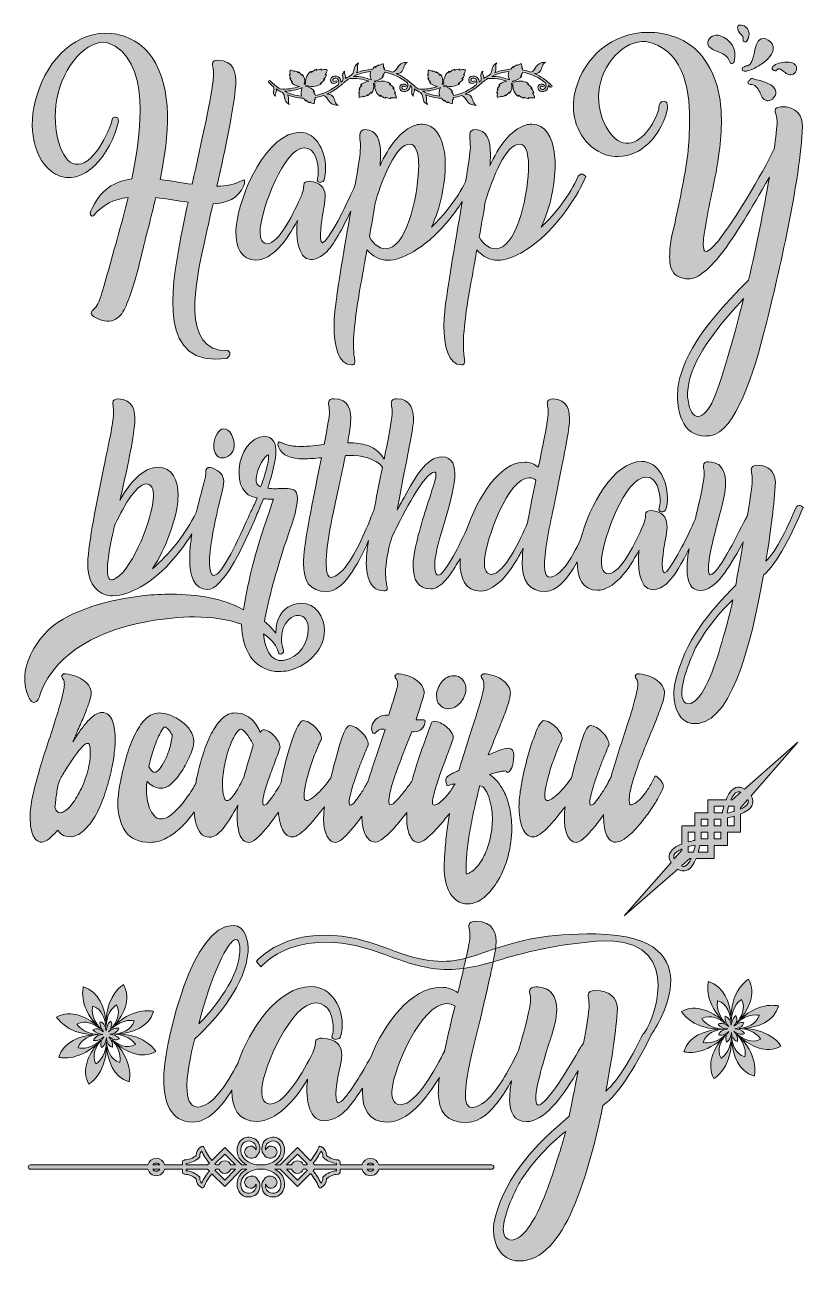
# Model space of a CAD drawing. Header units: inches. Extents: x 2 to 13, y -17.9 to -0.2.
import ezdxf

# ---------------------------------------------------------------- set-up
doc = ezdxf.new("R2010")
doc.units = ezdxf.units.IN
doc.header["$MEASUREMENT"] = 0
doc.layers.add('Layer 1', color=7, linetype='Continuous')

# ---------------------------------------------------------------- blocks, each defined once
blk = doc.blocks.new('block 2')
at = {"layer": 'Layer 1', "true_color": 0x020302}
h = blk.add_hatch(color=98, dxfattribs=at)
h.dxf.hatch_style = 2
edge = h.paths.add_edge_path()
edge.add_spline(control_points=[(2.394, -2.325), (2.794, -2.534), (3.188, -2.036), (3.293, -1.573), (3.291, -1.477), (3.223, -1.525), (3.209, -1.528), (3.164, -1.729), (2.913, -2.23), (2.677, -2.182), (2.478, -2.153), (2.336, -1.693), (2.412, -1.259), (2.498, -0.787), (2.854, -0.39), (3.137, -0.454), (3.765, -0.665), (3.611, -1.758), (3.484, -2.393), (3.238, -2.424), (3.028, -2.543), (2.895, -2.857), (2.876, -2.888), (2.903, -2.936), (2.934, -2.92), (3.065, -2.754), (3.238, -2.68), (3.429, -2.656), (3.332, -3.059), (3.215, -3.447), (3.114, -3.82), (3.073, -3.969), (3.036, -4.084), (3.012, -4.142), (2.977, -4.225), (2.921, -4.261), (2.907, -4.288), (2.895, -4.321), (2.923, -4.35), (2.967, -4.367), (3.207, -4.491), (3.332, -4.362), (3.4, -4.199), (3.47, -4.041), (3.55, -3.768), (3.62, -3.483), (3.677, -3.226), (3.757, -2.946), (3.823, -2.658), (3.979, -2.675), (4.135, -2.704), (4.283, -2.723), (4.24, -2.922), (4.201, -3.114), (4.17, -3.281), (4.039, -3.959), (3.854, -5.09), (4.833, -4.949), (4.885, -4.908), (4.899, -4.877), (4.85, -4.836), (4.162, -4.87), (4.398, -3.82), (4.511, -3.315), (4.548, -3.138), (4.593, -2.946), (4.638, -2.747), (4.835, -2.74), (4.994, -2.675), (5.078, -2.488), (5.092, -2.452), (5.1, -2.381), (5.051, -2.417), (4.944, -2.472), (4.823, -2.496), (4.694, -2.498), (4.817, -1.947), (4.936, -1.393), (4.961, -1.053), (4.973, -0.881), (4.934, -0.703), (4.704, -0.703), (4.665, -0.703), (4.634, -0.713), (4.63, -0.754), (4.628, -0.78), (4.651, -0.838), (4.644, -0.926), (4.624, -1.221), (4.476, -1.856), (4.34, -2.469), (4.189, -2.448), (4.034, -2.419), (3.885, -2.402), (4.018, -1.762), (4.069, -1.12), (3.77, -0.663), (3.638, -0.469), (3.42, -0.344), (3.186, -0.32), (2.71, -0.279), (2.291, -0.66), (2.127, -1.209), (1.991, -1.652), (2.073, -2.131), (2.394, -2.325)], knot_values=[0, 0, 0, 0, 1, 1, 1, 2, 2, 2, 3, 3, 3, 4, 4, 4, 5, 5, 5, 6, 6, 6, 7, 7, 7, 8, 8, 8, 9, 9, 9, 10, 10, 10, 11, 11, 11, 12, 12, 12, 13, 13, 13, 14, 14, 14, 15, 15, 15, 16, 16, 16, 17, 17, 17, 18, 18, 18, 19, 19, 19, 20, 20, 20, 21, 21, 21, 22, 22, 22, 23, 23, 23, 24, 24, 24, 25, 25, 25, 26, 26, 26, 27, 27, 27, 28, 28, 28, 29, 29, 29, 30, 30, 30, 31, 31, 31, 32, 32, 32, 33, 33, 33, 34, 34, 34, 35, 35, 35, 35], degree=3, periodic=1)
h = blk.add_hatch(color=98, dxfattribs=at)
h.dxf.hatch_style = 2
edge = h.paths.add_edge_path()
edge.add_spline(control_points=[(10.228, -2.048), (10.29, -2.067), (10.349, -2.074), (10.407, -2.074), (10.742, -2.074), (10.996, -1.777), (11.091, -1.473), (11.091, -1.463), (11.093, -1.456), (11.097, -1.449), (11.103, -1.427), (11.109, -1.396), (11.109, -1.355), (11.109, -1.319), (11.101, -1.29), (11.06, -1.29), (11.002, -1.29), (10.992, -1.331), (10.988, -1.372), (10.988, -1.382), (10.984, -1.391), (10.984, -1.401), (10.926, -1.602), (10.735, -1.909), (10.52, -1.882), (10.308, -1.877), (10.101, -1.511), (10.13, -1.152), (10.13, -1.152), (10.13, -1.154), (10.13, -1.154), (10.171, -0.756), (10.495, -0.406), (10.803, -0.438), (10.803, -0.438), (10.801, -0.438), (10.801, -0.438), (11.315, -0.531), (11.425, -1.065), (11.425, -1.549), (11.425, -1.722), (11.411, -1.892), (11.397, -2.038), (11.356, -2.371), (11.274, -2.75), (11.204, -3.068), (11.204, -3.068), (11.169, -3.219), (11.169, -3.219), (11.154, -3.298), (11.14, -3.404), (11.14, -3.499), (11.14, -3.622), (11.165, -3.734), (11.253, -3.777), (11.306, -3.804), (11.358, -3.816), (11.407, -3.816), (11.547, -3.816), (11.709, -3.677), (11.918, -3.406), (12.076, -3.188), (12.296, -2.836), (12.561, -2.369), (12.471, -2.853), (12.383, -3.329), (12.265, -3.832), (11.957, -4.144), (11.452, -4.654), (11.298, -5.181), (11.267, -5.284), (11.253, -5.387), (11.253, -5.49), (11.253, -5.603), (11.269, -5.716), (11.319, -5.826), (11.38, -5.965), (11.483, -6.053), (11.647, -6.053), (11.67, -6.053), (11.695, -6.051), (11.717, -6.049), (12.083, -5.996), (12.343, -5.138), (12.506, -4.494), (12.695, -3.737), (13.001, -2.414), (13.033, -1.645), (13.031, -1.506), (12.96, -1.355), (12.725, -1.365), (12.68, -1.367), (12.641, -1.382), (12.641, -1.422), (12.641, -1.444), (12.645, -1.444), (12.649, -1.458), (12.658, -1.487), (12.67, -1.523), (12.67, -1.564), (12.67, -1.659), (12.652, -1.803), (12.627, -1.968), (12.627, -1.968), (12.629, -1.966), (12.629, -1.966), (12.446, -2.337), (12.07, -2.98), (11.834, -3.272), (11.752, -3.377), (11.68, -3.435), (11.645, -3.423), (11.627, -3.411), (11.619, -3.375), (11.619, -3.327), (11.619, -3.257), (11.635, -3.162), (11.645, -3.099), (11.645, -3.099), (11.651, -3.066), (11.651, -3.066), (11.674, -2.92), (11.705, -2.764), (11.738, -2.608), (11.781, -2.407), (11.826, -2.189), (11.846, -2.004), (11.865, -1.858), (11.877, -1.7), (11.877, -1.552), (11.877, -1.171), (11.781, -0.804), (11.508, -0.545), (11.347, -0.397), (11.091, -0.303), (10.836, -0.306), (10.325, -0.303), (9.918, -0.663), (9.801, -1.123), (9.781, -1.197), (9.77, -1.276), (9.77, -1.35), (9.77, -1.657), (9.928, -1.935), (10.228, -2.048)], knot_values=[0, 0, 0, 0, 1, 1, 1, 2, 2, 2, 3, 3, 3, 4, 4, 4, 5, 5, 5, 6, 6, 6, 7, 7, 7, 8, 8, 8, 9, 9, 9, 10, 10, 10, 11, 11, 11, 12, 12, 12, 13, 13, 13, 14, 14, 14, 15, 15, 15, 16, 16, 16, 17, 17, 17, 18, 18, 18, 19, 19, 19, 20, 20, 20, 21, 21, 21, 22, 22, 22, 23, 23, 23, 24, 24, 24, 25, 25, 25, 26, 26, 26, 27, 27, 27, 28, 28, 28, 29, 29, 29, 30, 30, 30, 31, 31, 31, 32, 32, 32, 33, 33, 33, 34, 34, 34, 35, 35, 35, 36, 36, 36, 37, 37, 37, 38, 38, 38, 39, 39, 39, 40, 40, 40, 41, 41, 41, 42, 42, 42, 43, 43, 43, 44, 44, 44, 45, 45, 45, 46, 46, 46, 47, 47, 47, 48, 48, 48, 48], degree=3, periodic=1)
edge = h.paths.add_edge_path()
edge.add_spline(control_points=[(11.766, -5.529), (11.701, -5.684), (11.612, -5.775), (11.543, -5.773), (11.479, -5.773), (11.425, -5.701), (11.403, -5.543), (11.397, -5.514), (11.395, -5.486), (11.395, -5.462), (11.395, -5.383), (11.413, -5.292), (11.436, -5.203), (11.561, -4.805), (11.929, -4.379), (12.194, -4.096), (12.085, -4.525), (11.914, -5.179), (11.766, -5.529)], knot_values=[0, 0, 0, 0, 1, 1, 1, 2, 2, 2, 3, 3, 3, 4, 4, 4, 5, 5, 5, 6, 6, 6, 6], degree=3, periodic=1)
h = blk.add_hatch(color=98, dxfattribs=at)
h.dxf.hatch_style = 2
edge = h.paths.add_edge_path()
edge.add_spline(control_points=[(11.816, -0.575), (11.853, -0.589), (11.889, -0.603), (11.922, -0.626), (11.957, -0.651), (11.981, -0.687), (11.998, -0.726), (11.999, -0.728), (12, -0.73), (12.001, -0.732), (12.001, -0.733), (12.001, -0.733), (12.001, -0.733), (12.007, -0.748), (12.027, -0.752), (12.04, -0.746), (12.048, -0.744), (12.055, -0.737), (12.058, -0.726), (12.083, -0.632), (12.074, -0.536), (12.012, -0.459), (11.99, -0.432), (11.961, -0.409), (11.932, -0.39), (11.902, -0.37), (11.867, -0.353), (11.831, -0.346), (11.791, -0.339), (11.757, -0.35), (11.725, -0.376), (11.698, -0.398), (11.677, -0.428), (11.683, -0.465), (11.691, -0.525), (11.767, -0.556), (11.816, -0.575)], knot_values=[0, 0, 0, 0, 1, 1, 1, 2, 2, 2, 3, 3, 3, 4, 4, 4, 5, 5, 5, 6, 6, 6, 7, 7, 7, 8, 8, 8, 9, 9, 9, 10, 10, 10, 11, 11, 11, 12, 12, 12, 12], degree=3, periodic=1)
h = blk.add_hatch(color=98, dxfattribs=at)
h.dxf.hatch_style = 2
edge = h.paths.add_edge_path()
edge.add_spline(control_points=[(12.183, -0.367), (12.186, -0.373), (12.188, -0.378), (12.188, -0.384), (12.185, -0.391), (12.183, -0.398), (12.185, -0.406), (12.175, -0.443), (12.234, -0.459), (12.245, -0.421), (12.247, -0.417), (12.248, -0.413), (12.248, -0.409), (12.273, -0.377), (12.276, -0.333), (12.265, -0.293), (12.249, -0.237), (12.198, -0.199), (12.139, -0.201), (12.121, -0.202), (12.109, -0.215), (12.108, -0.233), (12.105, -0.273), (12.128, -0.304), (12.154, -0.332), (12.165, -0.345), (12.175, -0.355), (12.183, -0.367)], knot_values=[0, 0, 0, 0, 1, 1, 1, 2, 2, 2, 3, 3, 3, 4, 4, 4, 5, 5, 5, 6, 6, 6, 7, 7, 7, 8, 8, 8, 9, 9, 9, 9], degree=3, periodic=1)
h = blk.add_hatch(color=98, dxfattribs=at)
h.dxf.hatch_style = 2
edge = h.paths.add_edge_path()
edge.add_spline(control_points=[(12.26, -0.777), (12.259, -0.778), (12.259, -0.778), (12.258, -0.778), (12.258, -0.778), (12.258, -0.778), (12.257, -0.779), (12.252, -0.781), (12.246, -0.782), (12.241, -0.783), (12.241, -0.783), (12.241, -0.783), (12.24, -0.783), (12.24, -0.783), (12.24, -0.783), (12.239, -0.783), (12.236, -0.783), (12.233, -0.783), (12.229, -0.784), (12.217, -0.784), (12.209, -0.789), (12.204, -0.797), (12.203, -0.797), (12.202, -0.797), (12.201, -0.797), (12.161, -0.796), (12.161, -0.858), (12.201, -0.86), (12.247, -0.862), (12.293, -0.842), (12.334, -0.823), (12.388, -0.799), (12.438, -0.766), (12.485, -0.73), (12.556, -0.673), (12.658, -0.567), (12.598, -0.469), (12.573, -0.429), (12.52, -0.394), (12.472, -0.393), (12.431, -0.392), (12.401, -0.423), (12.385, -0.458), (12.366, -0.499), (12.357, -0.545), (12.347, -0.589), (12.342, -0.613), (12.336, -0.637), (12.33, -0.66), (12.327, -0.671), (12.323, -0.682), (12.32, -0.693), (12.318, -0.698), (12.316, -0.703), (12.314, -0.708), (12.314, -0.709), (12.313, -0.711), (12.312, -0.712), (12.311, -0.715), (12.31, -0.718), (12.308, -0.72), (12.304, -0.73), (12.298, -0.74), (12.292, -0.749), (12.292, -0.75), (12.291, -0.751), (12.29, -0.752), (12.29, -0.751), (12.286, -0.756), (12.285, -0.757), (12.282, -0.761), (12.278, -0.765), (12.274, -0.768), (12.274, -0.769), (12.273, -0.769), (12.273, -0.769), (12.271, -0.771), (12.268, -0.773), (12.266, -0.774), (12.264, -0.775), (12.262, -0.776), (12.26, -0.777)], knot_values=[0, 0, 0, 0, 1, 1, 1, 2, 2, 2, 3, 3, 3, 4, 4, 4, 5, 5, 5, 6, 6, 6, 7, 7, 7, 8, 8, 8, 9, 9, 9, 10, 10, 10, 11, 11, 11, 12, 12, 12, 13, 13, 13, 14, 14, 14, 15, 15, 15, 16, 16, 16, 17, 17, 17, 18, 18, 18, 19, 19, 19, 20, 20, 20, 21, 21, 21, 22, 22, 22, 23, 23, 23, 24, 24, 24, 25, 25, 25, 26, 26, 26, 27, 27, 27, 27], degree=3, periodic=1)
h = blk.add_hatch(color=98, dxfattribs=at)
h.dxf.hatch_style = 2
edge = h.paths.add_edge_path()
edge.add_spline(control_points=[(5.499, -1.081), (5.503, -1.091), (5.505, -1.102), (5.504, -1.111), (5.503, -1.133), (5.496, -1.153), (5.5, -1.175), (5.503, -1.189), (5.514, -1.204), (5.526, -1.216), (5.52, -1.203), (5.523, -1.189), (5.528, -1.177), (5.534, -1.161), (5.541, -1.145), (5.541, -1.129), (5.542, -1.123), (5.541, -1.117), (5.538, -1.111), (5.566, -1.131), (5.596, -1.149), (5.627, -1.164), (5.639, -1.177), (5.649, -1.192), (5.653, -1.208), (5.661, -1.235), (5.661, -1.265), (5.675, -1.291), (5.685, -1.309), (5.706, -1.323), (5.727, -1.334), (5.714, -1.32), (5.712, -1.3), (5.712, -1.283), (5.712, -1.26), (5.714, -1.238), (5.708, -1.216), (5.706, -1.209), (5.702, -1.202), (5.697, -1.195), (5.767, -1.222), (5.841, -1.239), (5.917, -1.244), (5.921, -1.245), (5.925, -1.245), (5.929, -1.245), (5.937, -1.259), (5.95, -1.278), (5.964, -1.285), (5.964, -1.282), (5.965, -1.278), (5.965, -1.271), (5.977, -1.285), (6.003, -1.305), (6.015, -1.307), (6.016, -1.304), (6.017, -1.3), (6.016, -1.296), (6.026, -1.303), (6.068, -1.324), (6.077, -1.323), (6.082, -1.316), (6.084, -1.272), (6.081, -1.26), (6.086, -1.263), (6.09, -1.265), (6.093, -1.265), (6.095, -1.259), (6.094, -1.247), (6.092, -1.235), (6.132, -1.228), (6.172, -1.217), (6.211, -1.204), (6.23, -1.212), (6.247, -1.223), (6.258, -1.237), (6.282, -1.266), (6.295, -1.301), (6.328, -1.323), (6.35, -1.339), (6.386, -1.344), (6.421, -1.345), (6.396, -1.335), (6.384, -1.313), (6.376, -1.291), (6.366, -1.264), (6.359, -1.235), (6.341, -1.213), (6.324, -1.193), (6.295, -1.184), (6.26, -1.184), (6.264, -1.184), (6.27, -1.18), (6.273, -1.179), (6.277, -1.177), (6.282, -1.175), (6.287, -1.172), (6.296, -1.168), (6.305, -1.163), (6.314, -1.159), (6.331, -1.149), (6.348, -1.139), (6.365, -1.128), (6.38, -1.118), (6.398, -1.109), (6.412, -1.097), (6.428, -1.084), (6.445, -1.07), (6.462, -1.056), (6.465, -1.056), (6.473, -1.046), (6.476, -1.044), (6.48, -1.04), (6.485, -1.036), (6.49, -1.032), (6.5, -1.024), (6.51, -1.016), (6.52, -1.007), (6.539, -0.991), (6.559, -0.977), (6.581, -0.964), (6.675, -0.957), (6.768, -0.969), (6.855, -1.001), (6.801, -1.007), (6.76, -1.033), (6.739, -1.06), (6.744, -1.062), (6.749, -1.062), (6.755, -1.061), (6.748, -1.068), (6.719, -1.098), (6.715, -1.12), (6.719, -1.119), (6.722, -1.118), (6.73, -1.116), (6.72, -1.131), (6.711, -1.161), (6.713, -1.173), (6.716, -1.172), (6.72, -1.171), (6.725, -1.169), (6.72, -1.18), (6.716, -1.224), (6.72, -1.232), (6.729, -1.234), (6.774, -1.218), (6.784, -1.212), (6.783, -1.216), (6.783, -1.22), (6.784, -1.223), (6.796, -1.222), (6.825, -1.206), (6.839, -1.193), (6.838, -1.201), (6.838, -1.204), (6.838, -1.208), (6.86, -1.199), (6.883, -1.165), (6.889, -1.157), (6.89, -1.163), (6.891, -1.167), (6.894, -1.171), (6.921, -1.142), (6.939, -1.088), (6.921, -1.03), (6.927, -1.033), (6.934, -1.036), (6.941, -1.04), (6.933, -1.123), (6.975, -1.187), (7.02, -1.217), (7.022, -1.211), (7.022, -1.205), (7.021, -1.198), (7.03, -1.206), (7.07, -1.24), (7.1, -1.244), (7.098, -1.24), (7.098, -1.236), (7.094, -1.227), (7.115, -1.238), (7.155, -1.249), (7.17, -1.247), (7.169, -1.243), (7.168, -1.239), (7.165, -1.233), (7.18, -1.238), (7.239, -1.243), (7.249, -1.238), (7.251, -1.228), (7.231, -1.176), (7.222, -1.165), (7.228, -1.166), (7.234, -1.166), (7.238, -1.165), (7.236, -1.151), (7.215, -1.118), (7.197, -1.102), (7.207, -1.103), (7.212, -1.103), (7.217, -1.103), (7.205, -1.078), (7.159, -1.051), (7.149, -1.044), (7.157, -1.043), (7.162, -1.042), (7.168, -1.039), (7.125, -1.005), (7.044, -0.983), (6.957, -1.014), (6.95, -1.01), (6.942, -1.006), (6.934, -1.002), (7.001, -0.996), (7.048, -0.96), (7.067, -0.925), (7.062, -0.924), (7.057, -0.925), (7.051, -0.927), (7.056, -0.92), (7.075, -0.894), (7.081, -0.873), (7.201, -0.896), (7.314, -0.948), (7.406, -1.026), (7.406, -1.027), (7.407, -1.028), (7.408, -1.029), (7.417, -1.061), (7.416, -1.113), (7.37, -1.119), (7.351, -1.122), (7.328, -1.112), (7.329, -1.092), (7.33, -1.075), (7.35, -1.064), (7.365, -1.077), (7.379, -1.091), (7.402, -1.069), (7.387, -1.056), (7.365, -1.036), (7.322, -1.036), (7.305, -1.063), (7.29, -1.089), (7.297, -1.128), (7.328, -1.142), (7.362, -1.157), (7.399, -1.149), (7.424, -1.122), (7.439, -1.105), (7.445, -1.085), (7.445, -1.064), (7.452, -1.07), (7.459, -1.076), (7.466, -1.081), (7.47, -1.091), (7.472, -1.102), (7.471, -1.111), (7.47, -1.133), (7.463, -1.153), (7.467, -1.175), (7.47, -1.189), (7.481, -1.204), (7.493, -1.216), (7.487, -1.203), (7.491, -1.189), (7.495, -1.177), (7.501, -1.161), (7.508, -1.145), (7.509, -1.129), (7.509, -1.123), (7.508, -1.117), (7.505, -1.111), (7.534, -1.131), (7.563, -1.149), (7.594, -1.164), (7.607, -1.177), (7.616, -1.192), (7.62, -1.208), (7.628, -1.235), (7.628, -1.265), (7.642, -1.291), (7.653, -1.309), (7.673, -1.323), (7.694, -1.334), (7.681, -1.32), (7.679, -1.3), (7.679, -1.283), (7.679, -1.26), (7.682, -1.238), (7.675, -1.216), (7.673, -1.209), (7.669, -1.202), (7.664, -1.195), (7.734, -1.222), (7.808, -1.239), (7.884, -1.244), (7.888, -1.245), (7.892, -1.245), (7.896, -1.245), (7.905, -1.259), (7.917, -1.278), (7.931, -1.285), (7.931, -1.282), (7.932, -1.278), (7.932, -1.271), (7.944, -1.285), (7.971, -1.305), (7.983, -1.307), (7.983, -1.304), (7.984, -1.3), (7.983, -1.296), (7.993, -1.303), (8.035, -1.324), (8.044, -1.323), (8.05, -1.316), (8.051, -1.272), (8.049, -1.26), (8.053, -1.263), (8.057, -1.265), (8.06, -1.265), (8.062, -1.259), (8.061, -1.247), (8.059, -1.235), (8.1, -1.228), (8.14, -1.217), (8.179, -1.204), (8.198, -1.212), (8.214, -1.223), (8.225, -1.237), (8.249, -1.266), (8.262, -1.301), (8.295, -1.323), (8.317, -1.339), (8.354, -1.344), (8.388, -1.345), (8.363, -1.335), (8.351, -1.313), (8.343, -1.291), (8.334, -1.264), (8.326, -1.235), (8.308, -1.213), (8.291, -1.193), (8.262, -1.184), (8.228, -1.184), (8.299, -1.154), (8.363, -1.112), (8.421, -1.063), (8.462, -1.028), (8.501, -0.993), (8.548, -0.964), (8.642, -0.957), (8.735, -0.969), (8.822, -1.001), (8.768, -1.007), (8.727, -1.033), (8.706, -1.06), (8.711, -1.062), (8.716, -1.062), (8.722, -1.061), (8.716, -1.068), (8.686, -1.098), (8.682, -1.12), (8.686, -1.119), (8.69, -1.118), (8.697, -1.116), (8.687, -1.131), (8.678, -1.161), (8.68, -1.173), (8.683, -1.172), (8.687, -1.171), (8.692, -1.169), (8.688, -1.18), (8.683, -1.224), (8.687, -1.232), (8.696, -1.234), (8.741, -1.218), (8.751, -1.212), (8.75, -1.216), (8.75, -1.22), (8.751, -1.223), (8.763, -1.222), (8.792, -1.206), (8.806, -1.193), (8.805, -1.201), (8.805, -1.204), (8.805, -1.208), (8.827, -1.199), (8.851, -1.165), (8.856, -1.157), (8.857, -1.163), (8.858, -1.167), (8.861, -1.171), (8.888, -1.142), (8.906, -1.088), (8.888, -1.03), (8.895, -1.033), (8.901, -1.036), (8.908, -1.04), (8.9, -1.123), (8.942, -1.187), (8.987, -1.217), (8.989, -1.211), (8.989, -1.205), (8.988, -1.198), (8.998, -1.206), (9.037, -1.24), (9.067, -1.244), (9.065, -1.24), (9.065, -1.236), (9.061, -1.227), (9.082, -1.238), (9.122, -1.249), (9.137, -1.247), (9.137, -1.243), (9.135, -1.239), (9.132, -1.233), (9.147, -1.238), (9.206, -1.243), (9.216, -1.238), (9.219, -1.228), (9.198, -1.176), (9.189, -1.165), (9.196, -1.166), (9.201, -1.166), (9.205, -1.165), (9.203, -1.151), (9.182, -1.118), (9.164, -1.102), (9.175, -1.103), (9.179, -1.103), (9.184, -1.103), (9.172, -1.078), (9.126, -1.051), (9.116, -1.044), (9.124, -1.043), (9.129, -1.042), (9.135, -1.039), (9.092, -1.005), (9.011, -0.983), (8.925, -1.014), (8.917, -1.01), (8.909, -1.006), (8.901, -1.002), (8.968, -0.996), (9.015, -0.96), (9.034, -0.925), (9.029, -0.924), (9.025, -0.925), (9.018, -0.927), (9.023, -0.92), (9.043, -0.894), (9.048, -0.873), (9.169, -0.896), (9.283, -0.949), (9.375, -1.028), (9.384, -1.061), (9.383, -1.113), (9.337, -1.119), (9.319, -1.122), (9.295, -1.112), (9.296, -1.092), (9.297, -1.075), (9.317, -1.064), (9.332, -1.077), (9.347, -1.091), (9.369, -1.069), (9.355, -1.056), (9.332, -1.036), (9.289, -1.036), (9.272, -1.063), (9.257, -1.089), (9.264, -1.128), (9.295, -1.142), (9.329, -1.157), (9.366, -1.149), (9.391, -1.122), (9.407, -1.104), (9.413, -1.082), (9.413, -1.06), (9.422, -1.068), (9.431, -1.076), (9.441, -1.084), (9.456, -1.097), (9.479, -1.076), (9.463, -1.063), (9.424, -1.03), (9.387, -0.995), (9.344, -0.965), (9.303, -0.937), (9.259, -0.912), (9.213, -0.892), (9.247, -0.892), (9.276, -0.883), (9.293, -0.863), (9.312, -0.841), (9.319, -0.812), (9.328, -0.785), (9.336, -0.763), (9.348, -0.741), (9.373, -0.731), (9.339, -0.732), (9.303, -0.737), (9.28, -0.753), (9.247, -0.775), (9.234, -0.811), (9.21, -0.839), (9.199, -0.853), (9.183, -0.865), (9.164, -0.873), (9.125, -0.859), (9.085, -0.848), (9.044, -0.841), (9.046, -0.829), (9.047, -0.817), (9.045, -0.811), (9.042, -0.812), (9.038, -0.813), (9.034, -0.816), (9.036, -0.804), (9.035, -0.76), (9.029, -0.753), (9.02, -0.752), (8.978, -0.773), (8.969, -0.78), (8.969, -0.776), (8.968, -0.772), (8.968, -0.769), (8.956, -0.771), (8.929, -0.791), (8.917, -0.805), (8.917, -0.798), (8.916, -0.795), (8.916, -0.791), (8.902, -0.798), (8.89, -0.817), (8.881, -0.831), (8.877, -0.831), (8.873, -0.831), (8.869, -0.832), (8.793, -0.837), (8.719, -0.854), (8.649, -0.881), (8.654, -0.874), (8.658, -0.867), (8.66, -0.86), (8.667, -0.838), (8.665, -0.816), (8.664, -0.793), (8.664, -0.776), (8.666, -0.756), (8.679, -0.742), (8.658, -0.753), (8.638, -0.768), (8.627, -0.786), (8.613, -0.811), (8.613, -0.841), (8.605, -0.868), (8.601, -0.884), (8.592, -0.899), (8.579, -0.912), (8.548, -0.928), (8.519, -0.945), (8.491, -0.965), (8.493, -0.959), (8.494, -0.953), (8.494, -0.947), (8.493, -0.931), (8.486, -0.915), (8.48, -0.899), (8.476, -0.887), (8.473, -0.873), (8.478, -0.86), (8.466, -0.872), (8.455, -0.887), (8.452, -0.902), (8.448, -0.923), (8.455, -0.944), (8.456, -0.965), (8.457, -0.975), (8.455, -0.985), (8.451, -0.995), (8.443, -1.001), (8.435, -1.008), (8.428, -1.015), (8.428, -0.993), (8.421, -0.972), (8.406, -0.954), (8.381, -0.928), (8.344, -0.919), (8.31, -0.934), (8.279, -0.948), (8.272, -0.987), (8.287, -1.013), (8.304, -1.04), (8.347, -1.04), (8.369, -1.02), (8.384, -1.007), (8.362, -0.986), (8.347, -0.999), (8.332, -1.012), (8.312, -1.001), (8.311, -0.984), (8.31, -0.964), (8.334, -0.954), (8.352, -0.957), (8.398, -0.963), (8.399, -1.015), (8.39, -1.048), (8.298, -1.127), (8.184, -1.18), (8.063, -1.203), (8.058, -1.182), (8.038, -1.156), (8.033, -1.149), (8.039, -1.151), (8.044, -1.152), (8.049, -1.151), (8.03, -1.116), (7.983, -1.08), (7.916, -1.074), (7.924, -1.07), (7.932, -1.066), (7.94, -1.062), (8.026, -1.093), (8.107, -1.071), (8.15, -1.037), (8.144, -1.034), (8.139, -1.033), (8.131, -1.032), (8.141, -1.025), (8.187, -0.999), (8.199, -0.973), (8.194, -0.973), (8.19, -0.973), (8.179, -0.974), (8.197, -0.958), (8.218, -0.925), (8.22, -0.911), (8.216, -0.91), (8.211, -0.91), (8.204, -0.911), (8.213, -0.9), (8.233, -0.848), (8.231, -0.838), (8.221, -0.833), (8.162, -0.838), (8.147, -0.843), (8.15, -0.838), (8.151, -0.833), (8.152, -0.829), (8.137, -0.827), (8.097, -0.838), (8.076, -0.849), (8.08, -0.84), (8.08, -0.836), (8.082, -0.832), (8.052, -0.836), (8.013, -0.87), (8.003, -0.878), (8.004, -0.871), (8.004, -0.866), (8.002, -0.859), (7.957, -0.889), (7.915, -0.953), (7.923, -1.036), (7.916, -1.04), (7.91, -1.043), (7.903, -1.047), (7.921, -0.988), (7.903, -0.935), (7.876, -0.905), (7.873, -0.909), (7.872, -0.913), (7.871, -0.919), (7.865, -0.911), (7.842, -0.877), (7.82, -0.869), (7.82, -0.872), (7.82, -0.875), (7.821, -0.883), (7.807, -0.87), (7.778, -0.854), (7.766, -0.853), (7.765, -0.856), (7.765, -0.86), (7.766, -0.864), (7.756, -0.858), (7.711, -0.842), (7.702, -0.844), (7.698, -0.852), (7.702, -0.896), (7.707, -0.907), (7.702, -0.905), (7.698, -0.904), (7.695, -0.903), (7.693, -0.915), (7.702, -0.945), (7.712, -0.961), (7.705, -0.958), (7.701, -0.957), (7.697, -0.956), (7.701, -0.978), (7.73, -1.008), (7.737, -1.015), (7.731, -1.014), (7.726, -1.014), (7.721, -1.016), (7.742, -1.044), (7.783, -1.07), (7.837, -1.075), (7.832, -1.075), (7.824, -1.08), (7.819, -1.081), (7.813, -1.083), (7.806, -1.085), (7.8, -1.087), (7.787, -1.091), (7.774, -1.095), (7.761, -1.098), (7.734, -1.104), (7.707, -1.108), (7.68, -1.111), (7.653, -1.114), (7.625, -1.115), (7.598, -1.114), (7.586, -1.114), (7.571, -1.115), (7.56, -1.111), (7.539, -1.102), (7.522, -1.082), (7.505, -1.068), (7.491, -1.056), (7.477, -1.045), (7.463, -1.033), (7.441, -1.014), (7.418, -0.996), (7.394, -0.979), (7.374, -0.964), (7.353, -0.949), (7.331, -0.936), (7.309, -0.922), (7.288, -0.911), (7.264, -0.9), (7.258, -0.897), (7.252, -0.895), (7.246, -0.892), (7.28, -0.892), (7.309, -0.883), (7.326, -0.863), (7.344, -0.841), (7.352, -0.812), (7.361, -0.785), (7.369, -0.763), (7.381, -0.741), (7.406, -0.731), (7.371, -0.732), (7.335, -0.737), (7.313, -0.753), (7.28, -0.775), (7.267, -0.811), (7.243, -0.839), (7.232, -0.853), (7.216, -0.865), (7.196, -0.873), (7.158, -0.859), (7.117, -0.848), (7.077, -0.841), (7.079, -0.829), (7.08, -0.817), (7.078, -0.811), (7.075, -0.812), (7.071, -0.813), (7.067, -0.816), (7.069, -0.804), (7.068, -0.76), (7.062, -0.753), (7.053, -0.752), (7.011, -0.773), (7.001, -0.78), (7.002, -0.776), (7.001, -0.772), (7, -0.769), (6.988, -0.771), (6.962, -0.791), (6.95, -0.805), (6.95, -0.798), (6.949, -0.795), (6.949, -0.791), (6.935, -0.798), (6.922, -0.817), (6.914, -0.831), (6.91, -0.831), (6.906, -0.831), (6.902, -0.832), (6.826, -0.837), (6.752, -0.854), (6.682, -0.881), (6.687, -0.874), (6.691, -0.867), (6.693, -0.86), (6.7, -0.838), (6.697, -0.816), (6.697, -0.793), (6.697, -0.776), (6.699, -0.756), (6.712, -0.742), (6.691, -0.753), (6.67, -0.768), (6.66, -0.786), (6.646, -0.811), (6.646, -0.841), (6.638, -0.868), (6.634, -0.884), (6.624, -0.899), (6.612, -0.912), (6.581, -0.928), (6.552, -0.945), (6.523, -0.965), (6.526, -0.959), (6.527, -0.953), (6.526, -0.947), (6.526, -0.931), (6.519, -0.915), (6.513, -0.899), (6.509, -0.887), (6.505, -0.873), (6.511, -0.86), (6.499, -0.872), (6.488, -0.887), (6.485, -0.902), (6.481, -0.923), (6.488, -0.944), (6.489, -0.965), (6.49, -0.975), (6.488, -0.985), (6.484, -0.995), (6.476, -1.001), (6.468, -1.008), (6.46, -1.015), (6.46, -0.993), (6.454, -0.972), (6.439, -0.954), (6.414, -0.928), (6.377, -0.919), (6.343, -0.934), (6.312, -0.948), (6.305, -0.987), (6.32, -1.013), (6.337, -1.04), (6.38, -1.04), (6.402, -1.02), (6.417, -1.007), (6.394, -0.986), (6.379, -0.999), (6.365, -1.012), (6.345, -1.001), (6.344, -0.984), (6.343, -0.964), (6.366, -0.954), (6.385, -0.957), (6.431, -0.963), (6.432, -1.015), (6.423, -1.048), (6.331, -1.127), (6.217, -1.18), (6.096, -1.203), (6.09, -1.182), (6.071, -1.156), (6.066, -1.149), (6.072, -1.151), (6.077, -1.152), (6.082, -1.151), (6.063, -1.116), (6.015, -1.08), (5.949, -1.074), (5.957, -1.07), (5.965, -1.066), (5.972, -1.062), (6.059, -1.093), (6.14, -1.071), (6.183, -1.037), (6.177, -1.034), (6.172, -1.033), (6.164, -1.032), (6.174, -1.025), (6.22, -0.999), (6.231, -0.973), (6.227, -0.973), (6.222, -0.973), (6.212, -0.974), (6.229, -0.958), (6.251, -0.925), (6.252, -0.911), (6.249, -0.91), (6.243, -0.91), (6.237, -0.911), (6.246, -0.9), (6.266, -0.848), (6.264, -0.838), (6.254, -0.833), (6.194, -0.838), (6.18, -0.843), (6.183, -0.838), (6.184, -0.833), (6.185, -0.829), (6.17, -0.827), (6.13, -0.838), (6.109, -0.849), (6.113, -0.84), (6.113, -0.836), (6.114, -0.832), (6.085, -0.836), (6.045, -0.87), (6.036, -0.878), (6.037, -0.871), (6.037, -0.866), (6.035, -0.859), (5.99, -0.889), (5.948, -0.953), (5.955, -1.036), (5.949, -1.04), (5.942, -1.043), (5.936, -1.047), (5.954, -0.988), (5.936, -0.935), (5.909, -0.905), (5.906, -0.909), (5.905, -0.913), (5.904, -0.919), (5.898, -0.911), (5.875, -0.877), (5.853, -0.869), (5.853, -0.872), (5.852, -0.875), (5.853, -0.883), (5.84, -0.87), (5.811, -0.854), (5.798, -0.853), (5.798, -0.856), (5.798, -0.86), (5.799, -0.864), (5.789, -0.858), (5.744, -0.842), (5.735, -0.844), (5.731, -0.852), (5.735, -0.896), (5.739, -0.907), (5.735, -0.905), (5.731, -0.904), (5.728, -0.903), (5.726, -0.915), (5.735, -0.945), (5.745, -0.961), (5.737, -0.958), (5.734, -0.957), (5.73, -0.956), (5.734, -0.978), (5.763, -1.008), (5.77, -1.015), (5.764, -1.014), (5.759, -1.014), (5.754, -1.016), (5.775, -1.044), (5.816, -1.07), (5.87, -1.075), (5.783, -1.107), (5.69, -1.119), (5.595, -1.112), (5.543, -1.08), (5.495, -1.041), (5.454, -0.997), (5.44, -0.983), (5.418, -1.004), (5.431, -1.018), (5.452, -1.041), (5.475, -1.062), (5.499, -1.081)], knot_values=[0, 0, 0, 0, 1, 1, 1, 2, 2, 2, 3, 3, 3, 4, 4, 4, 5, 5, 5, 6, 6, 6, 7, 7, 7, 8, 8, 8, 9, 9, 9, 10, 10, 10, 11, 11, 11, 12, 12, 12, 13, 13, 13, 14, 14, 14, 15, 15, 15, 16, 16, 16, 17, 17, 17, 18, 18, 18, 19, 19, 19, 20, 20, 20, 21, 21, 21, 22, 22, 22, 23, 23, 23, 24, 24, 24, 25, 25, 25, 26, 26, 26, 27, 27, 27, 28, 28, 28, 29, 29, 29, 30, 30, 30, 31, 31, 31, 32, 32, 32, 33, 33, 33, 34, 34, 34, 35, 35, 35, 36, 36, 36, 37, 37, 37, 38, 38, 38, 39, 39, 39, 40, 40, 40, 41, 41, 41, 42, 42, 42, 43, 43, 43, 44, 44, 44, 45, 45, 45, 46, 46, 46, 47, 47, 47, 48, 48, 48, 49, 49, 49, 50, 50, 50, 51, 51, 51, 52, 52, 52, 53, 53, 53, 54, 54, 54, 55, 55, 55, 56, 56, 56, 57, 57, 57, 58, 58, 58, 59, 59, 59, 60, 60, 60, 61, 61, 61, 62, 62, 62, 63, 63, 63, 64, 64, 64, 65, 65, 65, 66, 66, 66, 67, 67, 67, 68, 68, 68, 69, 69, 69, 70, 70, 70, 71, 71, 71, 72, 72, 72, 73, 73, 73, 74, 74, 74, 75, 75, 75, 76, 76, 76, 77, 77, 77, 78, 78, 78, 79, 79, 79, 80, 80, 80, 81, 81, 81, 82, 82, 82, 83, 83, 83, 84, 84, 84, 85, 85, 85, 86, 86, 86, 87, 87, 87, 88, 88, 88, 89, 89, 89, 90, 90, 90, 91, 91, 91, 92, 92, 92, 93, 93, 93, 94, 94, 94, 95, 95, 95, 96, 96, 96, 97, 97, 97, 98, 98, 98, 99, 99, 99, 100, 100, 100, 101, 101, 101, 102, 102, 102, 103, 103, 103, 104, 104, 104, 105, 105, 105, 106, 106, 106, 107, 107, 107, 108, 108, 108, 109, 109, 109, 110, 110, 110, 111, 111, 111, 112, 112, 112, 113, 113, 113, 114, 114, 114, 115, 115, 115, 116, 116, 116, 117, 117, 117, 118, 118, 118, 119, 119, 119, 120, 120, 120, 121, 121, 121, 122, 122, 122, 123, 123, 123, 124, 124, 124, 125, 125, 125, 126, 126, 126, 127, 127, 127, 128, 128, 128, 129, 129, 129, 130, 130, 130, 131, 131, 131, 132, 132, 132, 133, 133, 133, 134, 134, 134, 135, 135, 135, 136, 136, 136, 137, 137, 137, 138, 138, 138, 139, 139, 139, 140, 140, 140, 141, 141, 141, 142, 142, 142, 143, 143, 143, 144, 144, 144, 145, 145, 145, 146, 146, 146, 147, 147, 147, 148, 148, 148, 149, 149, 149, 150, 150, 150, 151, 151, 151, 152, 152, 152, 153, 153, 153, 154, 154, 154, 155, 155, 155, 156, 156, 156, 157, 157, 157, 158, 158, 158, 159, 159, 159, 160, 160, 160, 161, 161, 161, 162, 162, 162, 163, 163, 163, 164, 164, 164, 165, 165, 165, 166, 166, 166, 167, 167, 167, 168, 168, 168, 169, 169, 169, 170, 170, 170, 171, 171, 171, 172, 172, 172, 173, 173, 173, 174, 174, 174, 175, 175, 175, 176, 176, 176, 177, 177, 177, 178, 178, 178, 179, 179, 179, 180, 180, 180, 181, 181, 181, 182, 182, 182, 183, 183, 183, 184, 184, 184, 185, 185, 185, 186, 186, 186, 187, 187, 187, 188, 188, 188, 189, 189, 189, 190, 190, 190, 191, 191, 191, 192, 192, 192, 193, 193, 193, 194, 194, 194, 195, 195, 195, 196, 196, 196, 197, 197, 197, 198, 198, 198, 199, 199, 199, 200, 200, 200, 201, 201, 201, 202, 202, 202, 203, 203, 203, 204, 204, 204, 205, 205, 205, 206, 206, 206, 207, 207, 207, 208, 208, 208, 209, 209, 209, 210, 210, 210, 211, 211, 211, 212, 212, 212, 213, 213, 213, 214, 214, 214, 215, 215, 215, 216, 216, 216, 217, 217, 217, 218, 218, 218, 219, 219, 219, 220, 220, 220, 221, 221, 221, 222, 222, 222, 223, 223, 223, 224, 224, 224, 225, 225, 225, 226, 226, 226, 227, 227, 227, 228, 228, 228, 229, 229, 229, 230, 230, 230, 231, 231, 231, 232, 232, 232, 233, 233, 233, 234, 234, 234, 235, 235, 235, 236, 236, 236, 237, 237, 237, 238, 238, 238, 239, 239, 239, 240, 240, 240, 241, 241, 241, 242, 242, 242, 243, 243, 243, 244, 244, 244, 245, 245, 245, 246, 246, 246, 247, 247, 247, 248, 248, 248, 249, 249, 249, 250, 250, 250, 251, 251, 251, 252, 252, 252, 253, 253, 253, 254, 254, 254, 255, 255, 255, 256, 256, 256, 257, 257, 257, 258, 258, 258, 259, 259, 259, 260, 260, 260, 261, 261, 261, 262, 262, 262, 263, 263, 263, 264, 264, 264, 265, 265, 265, 266, 266, 266, 267, 267, 267, 268, 268, 268, 269, 269, 269, 270, 270, 270, 271, 271, 271, 272, 272, 272, 273, 273, 273, 274, 274, 274, 275, 275, 275, 276, 276, 276, 277, 277, 277, 278, 278, 278, 279, 279, 279, 280, 280, 280, 281, 281, 281, 282, 282, 282, 283, 283, 283, 284, 284, 284, 285, 285, 285, 286, 286, 286, 287, 287, 287, 288, 288, 288, 289, 289, 289, 290, 290, 290, 291, 291, 291, 292, 292, 292, 293, 293, 293, 294, 294, 294, 295, 295, 295, 296, 296, 296, 297, 297, 297, 298, 298, 298, 299, 299, 299, 300, 300, 300, 301, 301, 301, 302, 302, 302, 303, 303, 303, 304, 304, 304, 305, 305, 305, 306, 306, 306, 307, 307, 307, 308, 308, 308, 309, 309, 309, 310, 310, 310, 311, 311, 311, 312, 312, 312, 313, 313, 313, 314, 314, 314, 315, 315, 315, 316, 316, 316, 317, 317, 317, 318, 318, 318, 319, 319, 319, 320, 320, 320, 321, 321, 321, 322, 322, 322, 323, 323, 323, 324, 324, 324, 325, 325, 325, 326, 326, 326, 326], degree=3, periodic=1)
edge = h.paths.add_edge_path()
edge.add_spline(control_points=[(8.851, -0.863), (8.839, -0.896), (8.839, -0.94), (8.861, -0.984), (8.781, -0.95), (8.694, -0.933), (8.606, -0.932), (8.682, -0.895), (8.765, -0.871), (8.851, -0.863)], knot_values=[0, 0, 0, 0, 1, 1, 1, 2, 2, 2, 3, 3, 3, 3], degree=3, periodic=1)
edge = h.paths.add_edge_path()
edge.add_spline(control_points=[(7.876, -1.092), (7.854, -1.136), (7.854, -1.18), (7.866, -1.213), (7.78, -1.206), (7.697, -1.181), (7.621, -1.144), (7.709, -1.143), (7.796, -1.126), (7.876, -1.092)], knot_values=[0, 0, 0, 0, 1, 1, 1, 2, 2, 2, 3, 3, 3, 3], degree=3, periodic=1)
edge = h.paths.add_edge_path()
edge.add_spline(control_points=[(6.884, -0.863), (6.872, -0.896), (6.872, -0.94), (6.894, -0.984), (6.814, -0.95), (6.727, -0.933), (6.639, -0.932), (6.715, -0.895), (6.798, -0.871), (6.884, -0.863)], knot_values=[0, 0, 0, 0, 1, 1, 1, 2, 2, 2, 3, 3, 3, 3], degree=3, periodic=1)
edge = h.paths.add_edge_path()
edge.add_spline(control_points=[(5.909, -1.092), (5.887, -1.136), (5.887, -1.18), (5.898, -1.213), (5.813, -1.206), (5.729, -1.181), (5.654, -1.144), (5.742, -1.143), (5.829, -1.126), (5.909, -1.092)], knot_values=[0, 0, 0, 0, 1, 1, 1, 2, 2, 2, 3, 3, 3, 3], degree=3, periodic=1)
h = blk.add_hatch(color=98, dxfattribs=at)
h.dxf.hatch_style = 2
edge = h.paths.add_edge_path()
edge.add_spline(control_points=[(12.609, -0.837), (12.613, -0.841), (12.619, -0.844), (12.624, -0.845), (12.626, -0.846), (12.628, -0.848), (12.629, -0.849), (12.645, -0.858), (12.662, -0.851), (12.672, -0.837), (12.674, -0.835), (12.676, -0.832), (12.681, -0.827), (12.681, -0.827), (12.681, -0.827), (12.682, -0.827), (12.682, -0.827), (12.682, -0.827), (12.683, -0.826), (12.684, -0.826), (12.686, -0.825), (12.687, -0.824), (12.688, -0.824), (12.689, -0.823), (12.69, -0.823), (12.691, -0.823), (12.691, -0.823), (12.692, -0.823), (12.693, -0.823), (12.694, -0.823), (12.695, -0.823), (12.694, -0.823), (12.7, -0.824), (12.701, -0.825), (12.703, -0.825), (12.704, -0.825), (12.706, -0.826), (12.705, -0.826), (12.709, -0.827), (12.71, -0.828), (12.715, -0.83), (12.72, -0.833), (12.724, -0.836), (12.735, -0.842), (12.745, -0.85), (12.755, -0.857), (12.791, -0.884), (12.837, -0.924), (12.885, -0.907), (12.932, -0.891), (12.967, -0.823), (12.939, -0.777), (12.913, -0.735), (12.853, -0.729), (12.809, -0.729), (12.771, -0.729), (12.732, -0.734), (12.695, -0.745), (12.665, -0.754), (12.63, -0.768), (12.609, -0.793), (12.598, -0.806), (12.596, -0.824), (12.609, -0.837)], knot_values=[0, 0, 0, 0, 1, 1, 1, 2, 2, 2, 3, 3, 3, 4, 4, 4, 5, 5, 5, 6, 6, 6, 7, 7, 7, 8, 8, 8, 9, 9, 9, 10, 10, 10, 11, 11, 11, 12, 12, 12, 13, 13, 13, 14, 14, 14, 15, 15, 15, 16, 16, 16, 17, 17, 17, 18, 18, 18, 19, 19, 19, 20, 20, 20, 21, 21, 21, 21], degree=3, periodic=1)
h = blk.add_hatch(color=98, dxfattribs=at)
h.dxf.hatch_style = 2
edge = h.paths.add_edge_path()
edge.add_spline(control_points=[(12.599, -1.067), (12.551, -1.03), (12.49, -1.01), (12.433, -0.993), (12.396, -0.982), (12.357, -0.977), (12.321, -0.965), (12.302, -0.959), (12.289, -0.97), (12.284, -0.985), (12.244, -0.985), (12.245, -1.046), (12.285, -1.047), (12.319, -1.047), (12.347, -1.056), (12.372, -1.08), (12.393, -1.1), (12.41, -1.126), (12.423, -1.152), (12.444, -1.199), (12.466, -1.267), (12.523, -1.281), (12.579, -1.294), (12.639, -1.233), (12.653, -1.182), (12.665, -1.134), (12.635, -1.095), (12.599, -1.067)], knot_values=[0, 0, 0, 0, 1, 1, 1, 2, 2, 2, 3, 3, 3, 4, 4, 4, 5, 5, 5, 6, 6, 6, 7, 7, 7, 8, 8, 8, 9, 9, 9, 9], degree=3, periodic=1)
h = blk.add_hatch(color=98, dxfattribs=at)
h.dxf.hatch_style = 2
edge = h.paths.add_edge_path()
edge.add_spline(control_points=[(9.179, -1.614), (9.148, -1.614), (9.119, -1.616), (9.088, -1.626), (8.877, -1.691), (8.7, -1.935), (8.581, -2.206), (8.583, -2.191), (8.585, -2.165), (8.585, -2.148), (8.587, -2.112), (8.589, -2.074), (8.589, -2.04), (8.589, -1.849), (8.54, -1.691), (8.37, -1.691), (8.331, -1.691), (8.296, -1.707), (8.294, -1.76), (8.292, -1.777), (8.294, -1.796), (8.296, -1.822), (8.3, -1.865), (8.306, -1.921), (8.3, -1.988), (8.294, -2.073), (8.269, -2.236), (8.235, -2.435), (8.11, -2.682), (7.929, -2.905), (7.747, -3.08), (7.879, -2.8), (7.945, -2.46), (7.945, -2.191), (7.945, -2.124), (7.941, -2.062), (7.932, -2.009), (7.901, -1.803), (7.809, -1.614), (7.614, -1.614), (7.583, -1.614), (7.554, -1.616), (7.524, -1.626), (7.312, -1.691), (7.135, -1.935), (7.016, -2.206), (7.018, -2.191), (7.02, -2.165), (7.02, -2.148), (7.023, -2.112), (7.025, -2.074), (7.025, -2.04), (7.025, -1.849), (6.975, -1.691), (6.805, -1.691), (6.766, -1.691), (6.731, -1.707), (6.729, -1.76), (6.727, -1.777), (6.729, -1.796), (6.731, -1.822), (6.735, -1.865), (6.741, -1.921), (6.735, -1.988), (6.729, -2.078), (6.701, -2.256), (6.664, -2.471), (6.656, -2.49), (6.648, -2.509), (6.641, -2.529), (6.534, -2.766), (6.363, -3.126), (6.23, -3.281), (6.127, -3.389), (6.181, -3.013), (6.191, -2.948), (6.205, -2.845), (6.242, -2.721), (6.234, -2.618), (6.226, -2.517), (6.172, -2.44), (6.01, -2.424), (5.969, -2.426), (5.926, -2.438), (5.93, -2.481), (5.934, -2.539), (5.909, -2.587), (5.901, -2.623), (5.799, -2.857), (5.581, -3.315), (5.408, -3.315), (5.312, -3.315), (5.304, -3.19), (5.31, -3.099), (5.33, -2.819), (5.649, -1.949), (5.938, -1.949), (6.088, -1.949), (6.144, -2.153), (6.137, -2.316), (6.133, -2.349), (6.129, -2.381), (6.119, -2.414), (6.131, -2.433), (6.148, -2.443), (6.162, -2.443), (6.172, -2.443), (6.207, -2.431), (6.213, -2.421), (6.213, -2.421), (6.215, -2.419), (6.215, -2.419), (6.228, -2.378), (6.236, -2.335), (6.24, -2.29), (6.257, -2.024), (6.119, -1.729), (5.879, -1.729), (5.412, -1.729), (5.018, -2.591), (4.967, -3.073), (4.965, -3.095), (4.965, -3.123), (4.965, -3.142), (4.965, -3.36), (5.035, -3.55), (5.25, -3.55), (5.48, -3.55), (5.692, -3.267), (5.84, -2.982), (5.838, -3.003), (5.838, -2.999), (5.838, -3.006), (5.817, -3.166), (5.833, -3.54), (6.029, -3.54), (6.103, -3.54), (6.185, -3.499), (6.24, -3.447), (6.355, -3.337), (6.487, -3.089), (6.599, -2.851), (6.593, -2.886), (6.587, -2.921), (6.581, -2.956), (6.499, -3.428), (6.394, -4.038), (6.367, -4.336), (6.363, -4.383), (6.361, -4.439), (6.361, -4.487), (6.361, -4.762), (6.423, -5.042), (6.612, -5.042), (6.634, -5.042), (6.653, -5.035), (6.657, -5.002), (6.657, -4.982), (6.655, -4.975), (6.653, -4.954), (6.647, -4.913), (6.638, -4.843), (6.638, -4.748), (6.638, -4.709), (6.638, -4.669), (6.643, -4.621), (6.671, -4.273), (6.712, -4.065), (6.772, -3.729), (6.79, -3.636), (6.809, -3.523), (6.829, -3.401), (6.91, -3.497), (7.02, -3.55), (7.125, -3.55), (7.341, -3.55), (7.583, -3.38), (7.745, -3.241), (7.916, -3.089), (8.069, -2.9), (8.187, -2.716), (8.174, -2.795), (8.16, -2.875), (8.146, -2.956), (8.064, -3.428), (7.959, -4.038), (7.932, -4.336), (7.928, -4.383), (7.926, -4.439), (7.926, -4.487), (7.926, -4.762), (7.988, -5.042), (8.177, -5.042), (8.199, -5.042), (8.218, -5.035), (8.222, -5.002), (8.222, -4.982), (8.22, -4.975), (8.218, -4.954), (8.212, -4.913), (8.203, -4.843), (8.203, -4.748), (8.203, -4.709), (8.203, -4.669), (8.207, -4.621), (8.236, -4.273), (8.277, -4.065), (8.337, -3.729), (8.355, -3.636), (8.374, -3.523), (8.394, -3.401), (8.474, -3.497), (8.585, -3.55), (8.69, -3.55), (8.906, -3.55), (9.148, -3.38), (9.31, -3.241), (9.6, -2.984), (9.836, -2.618), (9.945, -2.359), (9.92, -2.33), (9.891, -2.304), (9.842, -2.347), (9.842, -2.347), (9.84, -2.352), (9.84, -2.352), (9.715, -2.632), (9.514, -2.886), (9.312, -3.08), (9.444, -2.8), (9.509, -2.46), (9.509, -2.191), (9.509, -2.124), (9.505, -2.062), (9.497, -2.009), (9.466, -1.803), (9.374, -1.614), (9.179, -1.614)], knot_values=[0, 0, 0, 0, 1, 1, 1, 2, 2, 2, 3, 3, 3, 4, 4, 4, 5, 5, 5, 6, 6, 6, 7, 7, 7, 8, 8, 8, 9, 9, 9, 10, 10, 10, 11, 11, 11, 12, 12, 12, 13, 13, 13, 14, 14, 14, 15, 15, 15, 16, 16, 16, 17, 17, 17, 18, 18, 18, 19, 19, 19, 20, 20, 20, 21, 21, 21, 22, 22, 22, 23, 23, 23, 24, 24, 24, 25, 25, 25, 26, 26, 26, 27, 27, 27, 28, 28, 28, 29, 29, 29, 30, 30, 30, 31, 31, 31, 32, 32, 32, 33, 33, 33, 34, 34, 34, 35, 35, 35, 36, 36, 36, 37, 37, 37, 38, 38, 38, 39, 39, 39, 40, 40, 40, 41, 41, 41, 42, 42, 42, 43, 43, 43, 44, 44, 44, 45, 45, 45, 46, 46, 46, 47, 47, 47, 48, 48, 48, 49, 49, 49, 50, 50, 50, 51, 51, 51, 52, 52, 52, 53, 53, 53, 54, 54, 54, 55, 55, 55, 56, 56, 56, 57, 57, 57, 58, 58, 58, 59, 59, 59, 60, 60, 60, 61, 61, 61, 62, 62, 62, 63, 63, 63, 64, 64, 64, 65, 65, 65, 66, 66, 66, 67, 67, 67, 68, 68, 68, 69, 69, 69, 70, 70, 70, 71, 71, 71, 72, 72, 72, 73, 73, 73, 74, 74, 74, 75, 75, 75, 76, 76, 76, 77, 77, 77, 78, 78, 78, 79, 79, 79, 79], degree=3, periodic=1)
edge = h.paths.add_edge_path()
edge.add_spline(control_points=[(7.146, -3.38), (7.031, -3.411), (6.922, -3.329), (6.864, -3.219), (6.895, -3.051), (6.922, -2.891), (6.947, -2.738), (7.014, -2.491), (7.209, -1.952), (7.407, -1.901), (7.509, -1.873), (7.548, -1.99), (7.559, -2.081), (7.563, -2.112), (7.567, -2.153), (7.567, -2.196), (7.567, -2.56), (7.421, -3.308), (7.146, -3.38)], knot_values=[0, 0, 0, 0, 1, 1, 1, 2, 2, 2, 3, 3, 3, 4, 4, 4, 5, 5, 5, 6, 6, 6, 6], degree=3, periodic=1)
edge = h.paths.add_edge_path()
edge.add_spline(control_points=[(8.711, -3.38), (8.596, -3.411), (8.487, -3.329), (8.429, -3.219), (8.46, -3.051), (8.487, -2.891), (8.511, -2.738), (8.579, -2.491), (8.774, -1.952), (8.971, -1.901), (9.074, -1.873), (9.113, -1.99), (9.123, -2.081), (9.127, -2.112), (9.132, -2.153), (9.132, -2.196), (9.132, -2.56), (8.986, -3.308), (8.711, -3.38)], knot_values=[0, 0, 0, 0, 1, 1, 1, 2, 2, 2, 3, 3, 3, 4, 4, 4, 5, 5, 5, 6, 6, 6, 6], degree=3, periodic=1)
h = blk.add_hatch(color=98, dxfattribs=at)
h.dxf.hatch_style = 2
edge = h.paths.add_edge_path()
edge.add_spline(control_points=[(2.093, -9.849), (2.143, -9.844), (2.163, -9.772), (2.178, -9.728), (2.18, -9.719), (2.186, -9.707), (2.188, -9.699), (2.418, -9.117), (3.053, -8.806), (3.71, -8.692), (3.946, -8.651), (4.171, -8.629), (4.376, -8.629), (4.623, -8.629), (4.848, -8.663), (5.045, -8.731), (5.053, -9.187), (5.289, -9.407), (5.579, -9.407), (5.62, -9.407), (5.668, -9.402), (5.709, -9.395), (6.047, -9.306), (6.225, -9.05), (6.225, -8.83), (6.225, -8.62), (6.099, -8.434), (5.9, -8.434), (5.852, -8.434), (5.8, -8.446), (5.749, -8.468), (5.624, -8.521), (5.531, -8.656), (5.531, -8.859), (5.482, -8.794), (5.434, -8.748), (5.37, -8.692), (5.424, -8.371), (5.546, -7.973), (5.651, -7.622), (5.66, -7.593), (5.676, -7.555), (5.687, -7.526), (5.742, -7.369), (5.84, -7.098), (5.84, -6.944), (5.84, -6.878), (5.825, -6.837), (5.788, -6.818), (5.755, -6.804), (5.713, -6.799), (5.664, -6.799), (5.645, -6.799), (5.622, -6.801), (5.6, -6.801), (5.575, -6.801), (5.552, -6.804), (5.529, -6.804), (5.492, -6.804), (5.449, -6.801), (5.417, -6.794), (5.422, -6.782), (5.422, -6.777), (5.426, -6.767), (5.455, -6.676), (5.519, -6.47), (5.533, -6.308), (5.542, -6.149), (5.488, -6.06), (5.372, -6.06), (5.165, -6.06), (5.026, -6.304), (5.01, -6.523), (4.995, -6.724), (5.066, -6.919), (5.268, -6.932), (5.255, -6.965), (5.241, -6.997), (5.227, -7.03), (5.226, -7.03), (5.226, -7.03), (5.225, -7.031), (5.204, -7.069), (5.177, -7.13), (5.142, -7.207), (5.008, -7.506), (4.767, -8.038), (4.652, -8.038), (4.606, -8.035), (4.587, -7.96), (4.587, -7.847), (4.587, -7.82), (4.589, -7.779), (4.591, -7.748), (4.618, -7.48), (4.707, -7.072), (4.763, -6.864), (4.78, -6.799), (4.79, -6.746), (4.79, -6.7), (4.79, -6.608), (4.738, -6.555), (4.625, -6.506), (4.585, -6.494), (4.548, -6.499), (4.538, -6.54), (4.536, -6.55), (4.534, -6.564), (4.534, -6.586), (4.534, -6.603), (4.531, -6.627), (4.527, -6.654), (4.527, -6.654), (4.527, -6.651), (4.527, -6.651), (4.527, -6.651), (4.498, -6.762), (4.498, -6.762), (4.463, -6.888), (4.429, -7.014), (4.399, -7.141), (4.246, -7.457), (4.005, -7.746), (3.776, -7.944), (3.968, -7.651), (4.115, -7.238), (4.136, -6.98), (4.138, -6.953), (4.14, -6.927), (4.14, -6.9), (4.14, -6.685), (4.068, -6.499), (3.85, -6.499), (3.645, -6.499), (3.457, -6.714), (3.312, -6.965), (3.322, -6.917), (3.325, -6.919), (3.333, -6.876), (3.416, -6.514), (3.501, -6.122), (3.523, -5.862), (3.536, -5.695), (3.501, -5.526), (3.285, -5.526), (3.248, -5.526), (3.213, -5.538), (3.211, -5.581), (3.211, -5.593), (3.213, -5.608), (3.215, -5.625), (3.219, -5.654), (3.225, -5.693), (3.223, -5.746), (3.215, -5.866), (3.153, -6.159), (3.084, -6.497), (2.983, -6.987), (2.863, -7.574), (2.855, -7.857), (2.844, -8.105), (2.95, -8.262), (3.107, -8.313), (3.14, -8.323), (3.171, -8.328), (3.209, -8.328), (3.345, -8.328), (3.49, -8.265), (3.602, -8.204), (3.893, -8.046), (4.158, -7.734), (4.338, -7.447), (4.325, -7.526), (4.316, -7.605), (4.31, -7.685), (4.308, -7.724), (4.306, -7.765), (4.306, -7.803), (4.306, -8.045), (4.368, -8.238), (4.56, -8.238), (4.769, -8.238), (5.04, -7.687), (5.214, -7.286), (5.214, -7.286), (5.214, -7.287), (5.215, -7.287), (5.215, -7.287), (5.242, -7.221), (5.242, -7.221), (5.257, -7.185), (5.272, -7.15), (5.285, -7.118), (5.285, -7.118), (5.308, -7.067), (5.308, -7.067), (5.307, -7.066), (5.307, -7.065), (5.306, -7.064), (5.306, -7.064), (5.355, -6.946), (5.355, -6.946), (5.376, -6.948), (5.413, -6.951), (5.434, -6.951), (5.453, -6.953), (5.473, -6.953), (5.498, -6.953), (5.473, -7.021), (5.455, -7.086), (5.432, -7.154), (5.314, -7.497), (5.163, -7.934), (5.074, -8.526), (4.782, -8.369), (4.426, -8.306), (4.047, -8.306), (3.923, -8.306), (3.784, -8.311), (3.654, -8.325), (3.157, -8.381), (2.623, -8.528), (2.304, -8.803), (2.12, -8.98), (1.958, -9.243), (1.958, -9.509), (1.958, -9.564), (1.965, -9.62), (1.979, -9.673), (2.002, -9.762), (2.039, -9.847), (2.093, -9.849)], knot_values=[0, 0, 0, 0, 1, 1, 1, 2, 2, 2, 3, 3, 3, 4, 4, 4, 5, 5, 5, 6, 6, 6, 7, 7, 7, 8, 8, 8, 9, 9, 9, 10, 10, 10, 11, 11, 11, 12, 12, 12, 13, 13, 13, 14, 14, 14, 15, 15, 15, 16, 16, 16, 17, 17, 17, 18, 18, 18, 19, 19, 19, 20, 20, 20, 21, 21, 21, 22, 22, 22, 23, 23, 23, 24, 24, 24, 25, 25, 25, 26, 26, 26, 27, 27, 27, 28, 28, 28, 29, 29, 29, 30, 30, 30, 31, 31, 31, 32, 32, 32, 33, 33, 33, 34, 34, 34, 35, 35, 35, 36, 36, 36, 37, 37, 37, 38, 38, 38, 39, 39, 39, 40, 40, 40, 41, 41, 41, 42, 42, 42, 43, 43, 43, 44, 44, 44, 45, 45, 45, 46, 46, 46, 47, 47, 47, 48, 48, 48, 49, 49, 49, 50, 50, 50, 51, 51, 51, 52, 52, 52, 53, 53, 53, 54, 54, 54, 55, 55, 55, 56, 56, 56, 57, 57, 57, 58, 58, 58, 59, 59, 59, 60, 60, 60, 61, 61, 61, 62, 62, 62, 63, 63, 63, 64, 64, 64, 65, 65, 65, 66, 66, 66, 67, 67, 67, 68, 68, 68, 69, 69, 69, 70, 70, 70, 71, 71, 71, 72, 72, 72, 73, 73, 73, 74, 74, 74, 75, 75, 75, 76, 76, 76, 77, 77, 77, 77], degree=3, periodic=1)
edge = h.paths.add_edge_path()
edge.add_spline(control_points=[(3.254, -8.079), (3.231, -8.093), (3.213, -8.101), (3.194, -8.101), (3.149, -8.101), (3.134, -8.038), (3.134, -7.948), (3.134, -7.789), (3.188, -7.54), (3.219, -7.403), (3.219, -7.403), (3.231, -7.345), (3.231, -7.345), (3.231, -7.345), (3.229, -7.347), (3.229, -7.347), (3.341, -7.103), (3.534, -6.736), (3.691, -6.736), (3.788, -6.736), (3.797, -6.862), (3.788, -6.953), (3.77, -7.202), (3.517, -7.919), (3.254, -8.079)], knot_values=[0, 0, 0, 0, 1, 1, 1, 2, 2, 2, 3, 3, 3, 4, 4, 4, 5, 5, 5, 6, 6, 6, 7, 7, 7, 8, 8, 8, 8], degree=3, periodic=1)
edge = h.paths.add_edge_path()
edge.add_spline(control_points=[(5.316, -6.775), (5.264, -6.76), (5.248, -6.717), (5.254, -6.656), (5.264, -6.519), (5.378, -6.32), (5.422, -6.32), (5.428, -6.32), (5.432, -6.337), (5.43, -6.371), (5.42, -6.494), (5.339, -6.717), (5.316, -6.775)], knot_values=[0, 0, 0, 0, 1, 1, 1, 2, 2, 2, 3, 3, 3, 4, 4, 4, 4], degree=3, periodic=1)
edge = h.paths.add_edge_path()
edge.add_spline(control_points=[(5.564, -9.12), (5.564, -9.12), (5.564, -9.122), (5.564, -9.122), (5.573, -9.149), (5.587, -9.168), (5.614, -9.156), (5.641, -9.137), (5.653, -9.125), (5.637, -9.088), (5.637, -9.088), (5.639, -9.091), (5.639, -9.091), (5.62, -9.038), (5.612, -8.989), (5.612, -8.941), (5.612, -8.784), (5.695, -8.654), (5.79, -8.62), (5.815, -8.61), (5.84, -8.608), (5.856, -8.608), (5.952, -8.608), (5.995, -8.695), (5.995, -8.803), (5.995, -8.982), (5.875, -9.214), (5.639, -9.248), (5.453, -9.277), (5.374, -9.059), (5.359, -8.869), (5.49, -8.958), (5.546, -9.052), (5.564, -9.12)], knot_values=[0, 0, 0, 0, 1, 1, 1, 2, 2, 2, 3, 3, 3, 4, 4, 4, 5, 5, 5, 6, 6, 6, 7, 7, 7, 8, 8, 8, 9, 9, 9, 10, 10, 10, 11, 11, 11, 11], degree=3, periodic=1)
h = blk.add_hatch(color=98, dxfattribs=at)
h.dxf.hatch_style = 2
edge = h.paths.add_edge_path()
edge.add_spline(control_points=[(12.967, -7.047), (12.961, -7.05), (12.957, -7.05), (12.955, -7.05), (12.955, -7.05), (12.946, -7.057), (12.946, -7.057), (12.831, -7.328), (12.663, -7.692), (12.51, -7.837), (12.59, -7.354), (12.626, -7.035), (12.648, -6.707), (12.634, -6.574), (12.566, -6.47), (12.383, -6.47), (12.34, -6.473), (12.307, -6.485), (12.303, -6.528), (12.303, -6.538), (12.303, -6.552), (12.307, -6.572), (12.311, -6.605), (12.319, -6.647), (12.315, -6.702), (12.313, -6.758), (12.29, -6.936), (12.249, -7.183), (12.249, -7.183), (12.251, -7.18), (12.251, -7.18), (12.243, -7.2), (12.23, -7.219), (12.22, -7.238), (12.22, -7.238), (12.22, -7.236), (12.22, -7.236), (12.085, -7.506), (11.82, -8.028), (11.719, -8.028), (11.694, -8.028), (11.69, -7.968), (11.692, -7.898), (11.711, -7.707), (11.804, -7.345), (11.856, -7.159), (11.856, -7.159), (11.868, -7.113), (11.868, -7.113), (11.895, -7.018), (11.928, -6.895), (11.936, -6.77), (11.945, -6.647), (11.918, -6.523), (11.839, -6.461), (11.814, -6.444), (11.748, -6.42), (11.694, -6.42), (11.657, -6.42), (11.622, -6.434), (11.62, -6.477), (11.62, -6.492), (11.622, -6.499), (11.624, -6.511), (11.628, -6.535), (11.636, -6.569), (11.632, -6.62), (11.624, -6.726), (11.58, -6.912), (11.535, -7.105), (11.524, -7.149), (11.514, -7.195), (11.503, -7.241), (11.395, -7.48), (11.229, -7.827), (11.098, -7.98), (10.994, -8.088), (11.048, -7.709), (11.059, -7.644), (11.073, -7.54), (11.11, -7.415), (11.102, -7.311), (11.094, -7.209), (11.04, -7.132), (10.876, -7.115), (10.835, -7.118), (10.791, -7.13), (10.796, -7.173), (10.8, -7.231), (10.775, -7.279), (10.767, -7.316), (10.663, -7.552), (10.444, -8.014), (10.27, -8.014), (10.173, -8.014), (10.164, -7.888), (10.17, -7.796), (10.191, -7.514), (10.512, -6.637), (10.804, -6.637), (10.955, -6.637), (11.011, -6.842), (11.005, -7.006), (11.001, -7.04), (10.996, -7.072), (10.986, -7.105), (10.998, -7.125), (11.015, -7.134), (11.03, -7.134), (11.04, -7.134), (11.075, -7.122), (11.081, -7.113), (11.081, -7.113), (11.083, -7.11), (11.083, -7.11), (11.096, -7.069), (11.104, -7.026), (11.108, -6.98), (11.125, -6.712), (10.986, -6.415), (10.744, -6.415), (10.345, -6.415), (9.998, -7.041), (9.871, -7.527), (9.807, -7.664), (9.734, -7.802), (9.655, -7.905), (9.601, -7.977), (9.506, -8.062), (9.438, -8.062), (9.398, -8.062), (9.371, -8.033), (9.363, -7.963), (9.359, -7.941), (9.359, -7.915), (9.359, -7.886), (9.359, -7.671), (9.436, -7.306), (9.496, -7.033), (9.516, -6.929), (9.539, -6.835), (9.549, -6.77), (9.628, -6.378), (9.703, -6.009), (9.713, -5.862), (9.725, -5.695), (9.692, -5.526), (9.477, -5.526), (9.438, -5.526), (9.4, -5.538), (9.398, -5.581), (9.398, -5.593), (9.4, -5.608), (9.402, -5.625), (9.407, -5.654), (9.413, -5.693), (9.411, -5.746), (9.404, -5.845), (9.351, -6.103), (9.291, -6.407), (9.291, -6.407), (9.27, -6.499), (9.27, -6.499), (9.214, -6.451), (9.152, -6.424), (9.077, -6.424), (8.718, -6.424), (8.401, -6.934), (8.248, -7.39), (8.117, -7.668), (7.927, -8.035), (7.844, -8.035), (7.798, -8.035), (7.794, -7.915), (7.796, -7.849), (7.808, -7.707), (7.868, -7.494), (7.933, -7.284), (7.997, -7.064), (8.065, -6.828), (8.08, -6.651), (8.094, -6.48), (8.049, -6.349), (7.897, -6.349), (7.678, -6.349), (7.506, -6.656), (7.359, -6.927), (7.322, -6.99), (7.293, -7.052), (7.258, -7.108), (7.258, -7.108), (7.33, -6.731), (7.33, -6.731), (7.399, -6.386), (7.483, -5.956), (7.492, -5.859), (7.502, -5.697), (7.463, -5.523), (7.254, -5.523), (7.214, -5.523), (7.179, -5.536), (7.177, -5.579), (7.177, -5.591), (7.179, -5.606), (7.181, -5.622), (7.185, -5.654), (7.192, -5.69), (7.189, -5.743), (7.183, -5.838), (7.134, -6.089), (7.074, -6.385), (6.969, -6.194), (6.775, -6.147), (6.556, -6.149), (6.575, -6.04), (6.591, -5.944), (6.597, -5.859), (6.61, -5.693), (6.575, -5.523), (6.359, -5.523), (6.32, -5.523), (6.287, -5.533), (6.283, -5.579), (6.283, -5.591), (6.285, -5.606), (6.287, -5.622), (6.291, -5.654), (6.297, -5.69), (6.295, -5.743), (6.289, -5.811), (6.258, -5.975), (6.221, -6.176), (6.113, -6.188), (5.995, -6.202), (5.896, -6.202), (5.79, -6.202), (5.691, -6.188), (5.608, -6.147), (5.608, -6.147), (5.61, -6.149), (5.61, -6.149), (5.558, -6.113), (5.556, -6.173), (5.569, -6.207), (5.62, -6.34), (5.757, -6.378), (5.925, -6.378), (6.005, -6.378), (6.09, -6.371), (6.183, -6.362), (6.183, -6.362), (6.154, -6.499), (6.154, -6.499), (6.061, -6.963), (5.947, -7.533), (5.931, -7.755), (5.929, -7.794), (5.927, -7.83), (5.927, -7.864), (5.927, -8.117), (6.01, -8.267), (6.256, -8.267), (6.492, -8.267), (6.691, -7.907), (6.852, -7.543), (6.839, -7.628), (6.829, -7.7), (6.825, -7.755), (6.823, -7.789), (6.821, -7.823), (6.821, -7.854), (6.821, -8.052), (6.873, -8.258), (7.071, -8.258), (7.1, -8.258), (7.119, -8.25), (7.119, -8.224), (7.119, -8.214), (7.117, -8.202), (7.113, -8.187), (7.105, -8.144), (7.09, -8.062), (7.096, -7.948), (7.109, -7.799), (7.144, -7.61), (7.189, -7.482), (7.189, -7.482), (7.187, -7.482), (7.187, -7.482), (7.187, -7.482), (7.221, -7.415), (7.221, -7.415), (7.221, -7.415), (7.221, -7.417), (7.221, -7.417), (7.334, -7.192), (7.645, -6.567), (7.794, -6.567), (7.808, -6.567), (7.815, -6.579), (7.813, -6.61), (7.806, -6.676), (7.759, -6.818), (7.703, -6.992), (7.622, -7.243), (7.517, -7.581), (7.49, -7.83), (7.488, -7.852), (7.488, -7.881), (7.488, -7.902), (7.488, -8.093), (7.55, -8.231), (7.74, -8.231), (7.88, -8.231), (8.026, -8.035), (8.157, -7.795), (8.156, -7.816), (8.156, -7.838), (8.156, -7.857), (8.156, -8.072), (8.229, -8.26), (8.446, -8.26), (8.686, -8.26), (8.901, -7.948), (9.055, -7.651), (9.044, -7.714), (9.048, -7.714), (9.046, -7.758), (9.044, -7.794), (9.042, -7.828), (9.042, -7.857), (9.042, -8.115), (9.133, -8.267), (9.375, -8.267), (9.539, -8.255), (9.653, -8.113), (9.746, -7.975), (9.772, -7.934), (9.798, -7.891), (9.823, -7.844), (9.824, -8.062), (9.895, -8.25), (10.11, -8.25), (10.342, -8.25), (10.555, -7.965), (10.705, -7.678), (10.702, -7.7), (10.702, -7.695), (10.702, -7.702), (10.682, -7.864), (10.698, -8.241), (10.895, -8.241), (10.969, -8.241), (11.052, -8.2), (11.108, -8.146), (11.206, -8.053), (11.317, -7.86), (11.417, -7.657), (11.405, -7.725), (11.396, -7.79), (11.392, -7.849), (11.39, -7.883), (11.388, -7.917), (11.388, -7.948), (11.388, -8.13), (11.439, -8.253), (11.582, -8.253), (11.793, -8.253), (11.986, -7.934), (12.162, -7.608), (12.162, -7.608), (12.189, -7.562), (12.189, -7.562), (12.145, -7.816), (12.11, -8.009), (12.081, -8.178), (11.704, -8.559), (11.355, -8.965), (11.218, -9.557), (11.205, -9.615), (11.199, -9.67), (11.199, -9.726), (11.199, -9.953), (11.301, -10.125), (11.454, -10.146), (11.99, -10.221), (12.29, -9.091), (12.477, -8.033), (12.665, -7.89), (12.899, -7.412), (13.042, -7.069), (13.011, -7.035), (12.986, -7.043), (12.967, -7.047)], knot_values=[0, 0, 0, 0, 1, 1, 1, 2, 2, 2, 3, 3, 3, 4, 4, 4, 5, 5, 5, 6, 6, 6, 7, 7, 7, 8, 8, 8, 9, 9, 9, 10, 10, 10, 11, 11, 11, 12, 12, 12, 13, 13, 13, 14, 14, 14, 15, 15, 15, 16, 16, 16, 17, 17, 17, 18, 18, 18, 19, 19, 19, 20, 20, 20, 21, 21, 21, 22, 22, 22, 23, 23, 23, 24, 24, 24, 25, 25, 25, 26, 26, 26, 27, 27, 27, 28, 28, 28, 29, 29, 29, 30, 30, 30, 31, 31, 31, 32, 32, 32, 33, 33, 33, 34, 34, 34, 35, 35, 35, 36, 36, 36, 37, 37, 37, 38, 38, 38, 39, 39, 39, 40, 40, 40, 41, 41, 41, 42, 42, 42, 43, 43, 43, 44, 44, 44, 45, 45, 45, 46, 46, 46, 47, 47, 47, 48, 48, 48, 49, 49, 49, 50, 50, 50, 51, 51, 51, 52, 52, 52, 53, 53, 53, 54, 54, 54, 55, 55, 55, 56, 56, 56, 57, 57, 57, 58, 58, 58, 59, 59, 59, 60, 60, 60, 61, 61, 61, 62, 62, 62, 63, 63, 63, 64, 64, 64, 65, 65, 65, 66, 66, 66, 67, 67, 67, 68, 68, 68, 69, 69, 69, 70, 70, 70, 71, 71, 71, 72, 72, 72, 73, 73, 73, 74, 74, 74, 75, 75, 75, 76, 76, 76, 77, 77, 77, 78, 78, 78, 79, 79, 79, 80, 80, 80, 81, 81, 81, 82, 82, 82, 83, 83, 83, 84, 84, 84, 85, 85, 85, 86, 86, 86, 87, 87, 87, 88, 88, 88, 89, 89, 89, 90, 90, 90, 91, 91, 91, 92, 92, 92, 93, 93, 93, 94, 94, 94, 95, 95, 95, 96, 96, 96, 97, 97, 97, 98, 98, 98, 99, 99, 99, 100, 100, 100, 101, 101, 101, 102, 102, 102, 103, 103, 103, 104, 104, 104, 105, 105, 105, 106, 106, 106, 107, 107, 107, 108, 108, 108, 109, 109, 109, 110, 110, 110, 111, 111, 111, 112, 112, 112, 113, 113, 113, 114, 114, 114, 115, 115, 115, 116, 116, 116, 117, 117, 117, 118, 118, 118, 119, 119, 119, 120, 120, 120, 121, 121, 121, 122, 122, 122, 123, 123, 123, 124, 124, 124, 125, 125, 125, 126, 126, 126, 127, 127, 127, 128, 128, 128, 129, 129, 129, 130, 130, 130, 131, 131, 131, 131], degree=3, periodic=1)
edge = h.paths.add_edge_path()
edge.add_spline(control_points=[(7.038, -6.562), (7.001, -6.746), (6.962, -6.938), (6.928, -7.116), (6.912, -7.15), (6.895, -7.19), (6.877, -7.233), (6.877, -7.233), (6.879, -7.233), (6.879, -7.233), (6.784, -7.465), (6.626, -7.835), (6.455, -7.994), (6.376, -8.062), (6.318, -8.079), (6.293, -8.057), (6.26, -8.03), (6.25, -7.956), (6.25, -7.864), (6.25, -7.596), (6.347, -7.151), (6.384, -6.985), (6.384, -6.985), (6.39, -6.953), (6.39, -6.953), (6.39, -6.953), (6.43, -6.77), (6.43, -6.77), (6.463, -6.62), (6.496, -6.473), (6.523, -6.33), (6.523, -6.33), (6.575, -6.33), (6.575, -6.33), (6.764, -6.33), (6.938, -6.366), (7.052, -6.496), (7.047, -6.518), (7.043, -6.54), (7.038, -6.562)], knot_values=[0, 0, 0, 0, 1, 1, 1, 2, 2, 2, 3, 3, 3, 4, 4, 4, 5, 5, 5, 6, 6, 6, 7, 7, 7, 8, 8, 8, 9, 9, 9, 10, 10, 10, 11, 11, 11, 12, 12, 12, 13, 13, 13, 13], degree=3, periodic=1)
edge = h.paths.add_edge_path()
edge.add_spline(control_points=[(9.214, -6.782), (9.179, -6.958), (9.144, -7.134), (9.115, -7.294), (9.115, -7.294), (9.117, -7.291), (9.117, -7.291), (9.019, -7.514), (8.788, -8.023), (8.601, -8.023), (8.504, -8.023), (8.496, -7.898), (8.504, -7.806), (8.525, -7.523), (8.846, -6.647), (9.137, -6.647), (9.177, -6.647), (9.21, -6.659), (9.237, -6.683), (9.231, -6.719), (9.22, -6.748), (9.214, -6.782)], knot_values=[0, 0, 0, 0, 1, 1, 1, 2, 2, 2, 3, 3, 3, 4, 4, 4, 5, 5, 5, 6, 6, 6, 7, 7, 7, 7], degree=3, periodic=1)
edge = h.paths.add_edge_path()
edge.add_spline(control_points=[(12.021, -8.48), (12.021, -8.48), (12.021, -8.477), (12.021, -8.477), (12.007, -8.526), (11.996, -8.584), (11.98, -8.642), (11.889, -8.985), (11.758, -9.465), (11.597, -9.714), (11.543, -9.798), (11.481, -9.856), (11.417, -9.866), (11.342, -9.866), (11.313, -9.803), (11.313, -9.719), (11.313, -9.516), (11.462, -9.163), (11.522, -9.047), (11.665, -8.794), (11.849, -8.562), (12.042, -8.386), (12.042, -8.386), (12.021, -8.48), (12.021, -8.48)], knot_values=[0, 0, 0, 0, 1, 1, 1, 2, 2, 2, 3, 3, 3, 4, 4, 4, 5, 5, 5, 6, 6, 6, 7, 7, 7, 8, 8, 8, 8], degree=3, periodic=1)
h = blk.add_hatch(color=98, dxfattribs=at)
h.dxf.hatch_style = 2
edge = h.paths.add_edge_path()
edge.add_spline(control_points=[(4.794, -5.951), (4.716, -5.951), (4.658, -6.067), (4.649, -6.171), (4.645, -6.304), (4.703, -6.366), (4.77, -6.366), (4.846, -6.366), (4.933, -6.304), (4.941, -6.195), (4.943, -6.149), (4.933, -6.096), (4.902, -6.033), (4.869, -5.975), (4.83, -5.951), (4.794, -5.951)], knot_values=[0, 0, 0, 0, 1, 1, 1, 2, 2, 2, 3, 3, 3, 4, 4, 4, 5, 5, 5, 5], degree=3, periodic=1)
h = blk.add_hatch(color=98, dxfattribs=at)
h.dxf.hatch_style = 2
edge = h.paths.add_edge_path()
edge.add_spline(control_points=[(2.388, -10.114), (2.352, -10.228), (2.313, -10.348), (2.271, -10.475), (2.23, -10.602), (2.191, -10.726), (2.156, -10.847), (2.121, -10.969), (2.092, -11.083), (2.068, -11.19), (2.045, -11.296), (2.033, -11.386), (2.033, -11.458), (2.033, -11.505), (2.036, -11.552), (2.041, -11.597), (2.046, -11.643), (2.055, -11.684), (2.068, -11.719), (2.081, -11.754), (2.098, -11.782), (2.121, -11.804), (2.143, -11.825), (2.17, -11.836), (2.202, -11.836), (2.23, -11.836), (2.264, -11.82), (2.303, -11.788), (2.343, -11.756), (2.384, -11.715), (2.426, -11.666), (2.439, -11.687), (2.459, -11.708), (2.487, -11.728), (2.515, -11.749), (2.559, -11.759), (2.621, -11.759), (2.692, -11.748), (2.756, -11.714), (2.815, -11.656), (2.873, -11.599), (2.926, -11.528), (2.972, -11.444), (3.017, -11.36), (3.057, -11.267), (3.091, -11.166), (3.126, -11.064), (3.154, -10.965), (3.178, -10.867), (3.201, -10.769), (3.218, -10.677), (3.229, -10.592), (3.24, -10.506), (3.245, -10.437), (3.245, -10.384), (3.245, -10.333), (3.242, -10.284), (3.237, -10.237), (3.232, -10.19), (3.222, -10.148), (3.208, -10.112), (3.194, -10.076), (3.175, -10.046), (3.151, -10.024), (3.126, -10.002), (3.094, -9.99), (3.053, -9.99), (3.023, -9.99), (2.991, -10.002), (2.957, -10.024), (2.923, -10.046), (2.888, -10.077), (2.853, -10.115), (2.818, -10.154), (2.783, -10.198), (2.748, -10.248), (2.712, -10.298), (2.678, -10.351), (2.644, -10.406), (2.676, -10.329), (2.707, -10.256), (2.738, -10.185), (2.769, -10.115), (2.797, -10.05), (2.821, -9.989), (2.846, -9.928), (2.865, -9.874), (2.88, -9.827), (2.895, -9.78), (2.903, -9.743), (2.903, -9.715), (2.903, -9.677), (2.891, -9.641), (2.868, -9.607), (2.844, -9.573), (2.814, -9.543), (2.776, -9.519), (2.739, -9.494), (2.697, -9.475), (2.65, -9.461), (2.603, -9.447), (2.556, -9.44), (2.509, -9.44), (2.505, -9.44), (2.5, -9.444), (2.493, -9.452), (2.487, -9.459), (2.484, -9.465), (2.484, -9.469), (2.484, -9.484), (2.49, -9.5), (2.503, -9.517), (2.516, -9.534), (2.522, -9.56), (2.522, -9.594), (2.518, -9.643), (2.504, -9.713), (2.479, -9.805), (2.455, -9.897), (2.424, -10), (2.388, -10.114)], knot_values=[0, 0, 0, 0, 1, 1, 1, 2, 2, 2, 3, 3, 3, 4, 4, 4, 5, 5, 5, 6, 6, 6, 7, 7, 7, 8, 8, 8, 9, 9, 9, 10, 10, 10, 11, 11, 11, 12, 12, 12, 13, 13, 13, 14, 14, 14, 15, 15, 15, 16, 16, 16, 17, 17, 17, 18, 18, 18, 19, 19, 19, 20, 20, 20, 21, 21, 21, 22, 22, 22, 23, 23, 23, 24, 24, 24, 25, 25, 25, 26, 26, 26, 27, 27, 27, 28, 28, 28, 29, 29, 29, 30, 30, 30, 31, 31, 31, 32, 32, 32, 33, 33, 33, 34, 34, 34, 35, 35, 35, 36, 36, 36, 37, 37, 37, 38, 38, 38, 39, 39, 39, 40, 40, 40, 40], degree=3, periodic=1)
edge = h.paths.add_edge_path()
edge.add_spline(control_points=[(2.553, -10.787), (2.59, -10.727), (2.627, -10.671), (2.665, -10.617), (2.702, -10.564), (2.738, -10.519), (2.772, -10.483), (2.806, -10.447), (2.832, -10.429), (2.852, -10.429), (2.869, -10.429), (2.879, -10.444), (2.884, -10.475), (2.888, -10.506), (2.89, -10.535), (2.89, -10.563), (2.89, -10.659), (2.874, -10.757), (2.844, -10.859), (2.813, -10.96), (2.775, -11.052), (2.732, -11.134), (2.688, -11.216), (2.642, -11.283), (2.593, -11.337), (2.543, -11.39), (2.5, -11.417), (2.461, -11.417), (2.427, -11.417), (2.403, -11.391), (2.388, -11.34), (2.394, -11.27), (2.402, -11.202), (2.412, -11.137), (2.421, -11.072), (2.436, -11.008), (2.455, -10.947), (2.483, -10.9), (2.515, -10.846), (2.553, -10.787)], knot_values=[0, 0, 0, 0, 1, 1, 1, 2, 2, 2, 3, 3, 3, 4, 4, 4, 5, 5, 5, 6, 6, 6, 7, 7, 7, 8, 8, 8, 9, 9, 9, 10, 10, 10, 11, 11, 11, 12, 12, 12, 13, 13, 13, 13], degree=3, periodic=1)
h = blk.add_hatch(color=98, dxfattribs=at)
h.dxf.hatch_style = 2
edge = h.paths.add_edge_path()
edge.add_spline(control_points=[(8.702, -10.838), (8.724, -10.834), (8.744, -10.83), (8.761, -10.827), (8.778, -10.823), (8.789, -10.822), (8.793, -10.822), (8.808, -10.822), (8.816, -10.826), (8.816, -10.833), (8.816, -10.841), (8.822, -10.844), (8.835, -10.844), (8.852, -10.844), (8.87, -10.823), (8.891, -10.78), (8.911, -10.738), (8.921, -10.679), (8.921, -10.604), (8.921, -10.572), (8.915, -10.547), (8.903, -10.528), (8.892, -10.508), (8.871, -10.499), (8.841, -10.499), (8.805, -10.499), (8.762, -10.509), (8.713, -10.529), (8.664, -10.55), (8.612, -10.571), (8.556, -10.595), (8.593, -10.503), (8.629, -10.412), (8.667, -10.321), (8.704, -10.231), (8.738, -10.146), (8.769, -10.067), (8.8, -9.988), (8.825, -9.918), (8.844, -9.856), (8.863, -9.794), (8.873, -9.747), (8.873, -9.715), (8.873, -9.677), (8.861, -9.641), (8.838, -9.607), (8.814, -9.573), (8.785, -9.543), (8.748, -9.519), (8.712, -9.494), (8.67, -9.475), (8.624, -9.461), (8.577, -9.447), (8.53, -9.44), (8.483, -9.44), (8.479, -9.44), (8.473, -9.444), (8.467, -9.452), (8.461, -9.459), (8.457, -9.465), (8.457, -9.469), (8.457, -9.484), (8.464, -9.5), (8.477, -9.517), (8.489, -9.534), (8.496, -9.56), (8.496, -9.594), (8.494, -9.643), (8.48, -9.711), (8.456, -9.799), (8.431, -9.886), (8.401, -9.985), (8.366, -10.096), (8.331, -10.207), (8.293, -10.324), (8.253, -10.448), (8.212, -10.571), (8.175, -10.693), (8.141, -10.812), (8.122, -10.823), (8.101, -10.833), (8.078, -10.843), (8.056, -10.852), (8.036, -10.862), (8.018, -10.873), (8, -10.884), (7.984, -10.895), (7.971, -10.907), (7.958, -10.918), (7.952, -10.932), (7.952, -10.947), (7.952, -10.97), (7.955, -10.989), (7.962, -11.004), (7.966, -11.013), (7.97, -11.022), (7.974, -11.033), (7.983, -11.031), (7.994, -11.028), (8.006, -11.023), (8.017, -11.019), (8.03, -11.015), (8.045, -11.012), (8.056, -11.01), (8.069, -11.007), (8.084, -11.004), (8.074, -11.021), (8.064, -11.038), (8.053, -11.055), (8.022, -11.104), (7.99, -11.148), (7.957, -11.185), (7.924, -11.222), (7.892, -11.252), (7.861, -11.274), (7.83, -11.297), (7.805, -11.308), (7.786, -11.308), (7.771, -11.308), (7.763, -11.295), (7.763, -11.27), (7.763, -11.24), (7.771, -11.197), (7.786, -11.142), (7.801, -11.086), (7.819, -11.026), (7.84, -10.961), (7.861, -10.896), (7.885, -10.829), (7.911, -10.761), (7.936, -10.693), (7.96, -10.63), (7.981, -10.572), (8.002, -10.515), (8.02, -10.466), (8.035, -10.425), (8.05, -10.385), (8.058, -10.359), (8.058, -10.349), (8.058, -10.323), (8.049, -10.296), (8.03, -10.269), (8.012, -10.241), (7.989, -10.216), (7.962, -10.193), (7.934, -10.171), (7.905, -10.152), (7.875, -10.138), (7.845, -10.123), (7.819, -10.115), (7.795, -10.115), (7.772, -10.115), (7.756, -10.123), (7.747, -10.138), (7.713, -10.238), (7.675, -10.344), (7.634, -10.456), (7.592, -10.568), (7.554, -10.682), (7.519, -10.798), (7.502, -10.852), (7.487, -10.906), (7.473, -10.96), (7.445, -11.003), (7.411, -11.049), (7.372, -11.1), (7.332, -11.151), (7.293, -11.198), (7.253, -11.241), (7.214, -11.283), (7.185, -11.305), (7.165, -11.305), (7.155, -11.305), (7.148, -11.298), (7.146, -11.286), (7.144, -11.273), (7.143, -11.257), (7.143, -11.238), (7.143, -11.197), (7.153, -11.141), (7.173, -11.068), (7.194, -10.996), (7.22, -10.915), (7.252, -10.827), (7.284, -10.738), (7.319, -10.645), (7.357, -10.548), (7.396, -10.451), (7.433, -10.356), (7.469, -10.262), (7.476, -10.264), (7.486, -10.265), (7.501, -10.265), (7.544, -10.265), (7.581, -10.251), (7.612, -10.222), (7.642, -10.193), (7.658, -10.157), (7.658, -10.112), (7.658, -10.099), (7.653, -10.093), (7.642, -10.093), (7.629, -10.093), (7.616, -10.093), (7.604, -10.094), (7.591, -10.095), (7.579, -10.096), (7.568, -10.096), (7.551, -10.096), (7.538, -10.095), (7.53, -10.093), (7.534, -10.08), (7.543, -10.054), (7.556, -10.016), (7.568, -9.978), (7.581, -9.937), (7.594, -9.894), (7.607, -9.852), (7.618, -9.813), (7.629, -9.778), (7.64, -9.743), (7.645, -9.722), (7.645, -9.715), (7.645, -9.677), (7.633, -9.641), (7.61, -9.607), (7.586, -9.573), (7.557, -9.543), (7.52, -9.519), (7.484, -9.494), (7.443, -9.475), (7.396, -9.461), (7.349, -9.447), (7.302, -9.44), (7.255, -9.44), (7.251, -9.44), (7.245, -9.444), (7.239, -9.452), (7.233, -9.459), (7.229, -9.465), (7.229, -9.469), (7.229, -9.484), (7.236, -9.5), (7.249, -9.517), (7.261, -9.534), (7.268, -9.56), (7.268, -9.594), (7.268, -9.607), (7.262, -9.632), (7.25, -9.671), (7.238, -9.709), (7.226, -9.752), (7.212, -9.799), (7.198, -9.845), (7.184, -9.89), (7.17, -9.933), (7.156, -9.976), (7.147, -10.008), (7.143, -10.029), (7.143, -10.029), (7.089, -10.029), (7.089, -10.029), (7.038, -10.031), (6.993, -10.052), (6.954, -10.091), (6.916, -10.131), (6.897, -10.174), (6.897, -10.221), (6.897, -10.24), (6.901, -10.256), (6.908, -10.269), (6.915, -10.281), (6.924, -10.288), (6.935, -10.288), (6.942, -10.288), (6.948, -10.284), (6.956, -10.275), (6.963, -10.267), (6.973, -10.258), (6.985, -10.249), (6.996, -10.241), (7.011, -10.234), (7.028, -10.229), (7.045, -10.223), (7.065, -10.224), (7.089, -10.23), (7.052, -10.345), (7.015, -10.459), (6.975, -10.572), (6.936, -10.685), (6.9, -10.794), (6.868, -10.899), (6.861, -10.922), (6.854, -10.945), (6.847, -10.968), (6.845, -10.973), (6.842, -10.978), (6.839, -10.983), (6.816, -11.027), (6.789, -11.073), (6.758, -11.121), (6.727, -11.169), (6.696, -11.212), (6.667, -11.25), (6.637, -11.289), (6.613, -11.308), (6.596, -11.308), (6.583, -11.308), (6.577, -11.294), (6.577, -11.266), (6.577, -11.241), (6.583, -11.204), (6.595, -11.156), (6.606, -11.108), (6.621, -11.056), (6.639, -10.999), (6.658, -10.943), (6.677, -10.885), (6.699, -10.827), (6.72, -10.768), (6.741, -10.714), (6.761, -10.664), (6.781, -10.613), (6.799, -10.57), (6.814, -10.534), (6.829, -10.498), (6.838, -10.475), (6.842, -10.467), (6.847, -10.458), (6.849, -10.45), (6.849, -10.441), (6.849, -10.418), (6.84, -10.391), (6.823, -10.36), (6.806, -10.329), (6.784, -10.3), (6.758, -10.273), (6.731, -10.247), (6.702, -10.224), (6.671, -10.205), (6.64, -10.185), (6.612, -10.176), (6.587, -10.176), (6.55, -10.176), (6.512, -10.238), (6.47, -10.363), (6.428, -10.488), (6.377, -10.673), (6.315, -10.918), (6.3, -10.943), (6.278, -10.975), (6.248, -11.012), (6.218, -11.049), (6.186, -11.085), (6.153, -11.119), (6.12, -11.153), (6.087, -11.183), (6.053, -11.207), (6.018, -11.232), (5.991, -11.244), (5.969, -11.244), (5.946, -11.244), (5.934, -11.221), (5.934, -11.174), (5.934, -11.129), (5.943, -11.069), (5.961, -10.993), (5.98, -10.917), (6.001, -10.839), (6.027, -10.76), (6.053, -10.68), (6.079, -10.606), (6.105, -10.539), (6.132, -10.472), (6.154, -10.423), (6.171, -10.393), (6.177, -10.385), (6.181, -10.372), (6.181, -10.355), (6.181, -10.332), (6.172, -10.305), (6.155, -10.277), (6.138, -10.248), (6.116, -10.221), (6.089, -10.195), (6.063, -10.169), (6.034, -10.148), (6.005, -10.131), (5.975, -10.114), (5.947, -10.106), (5.921, -10.106), (5.902, -10.106), (5.88, -10.127), (5.856, -10.169), (5.831, -10.212), (5.806, -10.269), (5.781, -10.339), (5.755, -10.409), (5.73, -10.489), (5.704, -10.577), (5.678, -10.666), (5.656, -10.755), (5.635, -10.846), (5.624, -10.896), (5.614, -10.946), (5.605, -10.995), (5.583, -11.035), (5.558, -11.077), (5.53, -11.121), (5.499, -11.169), (5.468, -11.212), (5.439, -11.25), (5.409, -11.289), (5.385, -11.308), (5.368, -11.308), (5.353, -11.308), (5.346, -11.294), (5.346, -11.266), (5.346, -11.222), (5.359, -11.158), (5.384, -11.076), (5.41, -10.994), (5.438, -10.911), (5.469, -10.828), (5.5, -10.745), (5.528, -10.671), (5.554, -10.604), (5.579, -10.538), (5.592, -10.498), (5.592, -10.483), (5.592, -10.457), (5.585, -10.431), (5.57, -10.403), (5.555, -10.375), (5.536, -10.349), (5.512, -10.325), (5.489, -10.3), (5.463, -10.279), (5.434, -10.262), (5.405, -10.245), (5.378, -10.237), (5.352, -10.237), (5.342, -10.237), (5.333, -10.24), (5.327, -10.248), (5.32, -10.255), (5.315, -10.264), (5.311, -10.275), (5.298, -10.243), (5.282, -10.211), (5.263, -10.179), (5.244, -10.147), (5.22, -10.117), (5.191, -10.09), (5.162, -10.062), (5.128, -10.039), (5.088, -10.022), (5.049, -10.005), (5.003, -9.997), (4.949, -9.997), (4.885, -9.997), (4.827, -10.022), (4.773, -10.072), (4.72, -10.122), (4.672, -10.186), (4.63, -10.264), (4.587, -10.342), (4.549, -10.429), (4.516, -10.526), (4.483, -10.623), (4.455, -10.717), (4.433, -10.809), (4.416, -10.877), (4.402, -10.942), (4.392, -11.002), (4.38, -11.021), (4.368, -11.042), (4.355, -11.065), (4.314, -11.133), (4.268, -11.2), (4.217, -11.265), (4.166, -11.33), (4.113, -11.386), (4.057, -11.434), (4.002, -11.482), (3.948, -11.506), (3.897, -11.506), (3.859, -11.504), (3.826, -11.488), (3.8, -11.458), (3.773, -11.428), (3.752, -11.393), (3.736, -11.351), (3.72, -11.31), (3.708, -11.265), (3.701, -11.217), (3.693, -11.169), (3.689, -11.124), (3.689, -11.081), (3.689, -11.038), (3.693, -11.002), (3.699, -10.972), (3.722, -10.998), (3.752, -11.02), (3.787, -11.039), (3.822, -11.059), (3.861, -11.068), (3.904, -11.068), (3.955, -11.068), (4.008, -11.041), (4.062, -10.988), (4.116, -10.935), (4.166, -10.871), (4.211, -10.798), (4.255, -10.724), (4.292, -10.651), (4.321, -10.577), (4.35, -10.504), (4.364, -10.446), (4.364, -10.403), (4.364, -10.348), (4.348, -10.295), (4.315, -10.246), (4.282, -10.197), (4.24, -10.154), (4.19, -10.117), (4.14, -10.079), (4.086, -10.05), (4.028, -10.029), (3.971, -10.008), (3.918, -9.997), (3.869, -9.997), (3.8, -9.997), (3.739, -10.023), (3.685, -10.077), (3.63, -10.13), (3.581, -10.198), (3.538, -10.281), (3.494, -10.365), (3.456, -10.457), (3.424, -10.558), (3.392, -10.659), (3.366, -10.757), (3.346, -10.851), (3.325, -10.944), (3.31, -11.029), (3.299, -11.103), (3.289, -11.178), (3.283, -11.231), (3.283, -11.263), (3.283, -11.44), (3.319, -11.58), (3.39, -11.684), (3.462, -11.787), (3.583, -11.839), (3.753, -11.839), (3.817, -11.839), (3.882, -11.823), (3.947, -11.792), (4.012, -11.761), (4.074, -11.721), (4.132, -11.671), (4.191, -11.621), (4.246, -11.564), (4.299, -11.5), (4.324, -11.469), (4.348, -11.437), (4.37, -11.405), (4.37, -11.407), (4.37, -11.409), (4.371, -11.41), (4.375, -11.472), (4.384, -11.529), (4.399, -11.581), (4.414, -11.634), (4.436, -11.677), (4.465, -11.712), (4.494, -11.748), (4.534, -11.765), (4.585, -11.765), (4.651, -11.765), (4.716, -11.724), (4.781, -11.642), (4.846, -11.56), (4.916, -11.449), (4.991, -11.308), (4.985, -11.357), (4.981, -11.408), (4.981, -11.461), (4.981, -11.508), (4.984, -11.555), (4.989, -11.601), (4.995, -11.646), (5.004, -11.687), (5.016, -11.722), (5.029, -11.757), (5.047, -11.785), (5.069, -11.807), (5.092, -11.828), (5.119, -11.839), (5.151, -11.839), (5.178, -11.839), (5.213, -11.822), (5.253, -11.788), (5.294, -11.754), (5.336, -11.71), (5.381, -11.658), (5.426, -11.606), (5.471, -11.548), (5.515, -11.485), (5.534, -11.459), (5.552, -11.433), (5.569, -11.408), (5.571, -11.434), (5.574, -11.461), (5.578, -11.487), (5.585, -11.538), (5.597, -11.584), (5.613, -11.625), (5.629, -11.665), (5.65, -11.698), (5.675, -11.724), (5.701, -11.749), (5.732, -11.762), (5.768, -11.762), (5.798, -11.762), (5.832, -11.748), (5.87, -11.72), (5.909, -11.693), (5.948, -11.658), (5.989, -11.615), (6.029, -11.572), (6.07, -11.526), (6.11, -11.476), (6.151, -11.426), (6.189, -11.378), (6.225, -11.334), (6.217, -11.383), (6.213, -11.436), (6.213, -11.493), (6.213, -11.538), (6.216, -11.581), (6.222, -11.623), (6.228, -11.664), (6.239, -11.701), (6.252, -11.733), (6.266, -11.765), (6.284, -11.791), (6.305, -11.81), (6.327, -11.829), (6.351, -11.839), (6.379, -11.839), (6.406, -11.839), (6.441, -11.822), (6.481, -11.788), (6.522, -11.754), (6.564, -11.71), (6.609, -11.658), (6.654, -11.606), (6.699, -11.548), (6.743, -11.485), (6.748, -11.479), (6.752, -11.473), (6.756, -11.467), (6.757, -11.509), (6.761, -11.55), (6.767, -11.591), (6.775, -11.637), (6.786, -11.678), (6.802, -11.714), (6.818, -11.75), (6.839, -11.78), (6.863, -11.802), (6.888, -11.824), (6.916, -11.836), (6.948, -11.836), (6.98, -11.836), (7.019, -11.817), (7.065, -11.781), (7.111, -11.745), (7.158, -11.699), (7.209, -11.644), (7.259, -11.588), (7.309, -11.528), (7.359, -11.463), (7.372, -11.446), (7.385, -11.429), (7.397, -11.413), (7.396, -11.431), (7.396, -11.45), (7.396, -11.468), (7.396, -11.515), (7.398, -11.56), (7.404, -11.604), (7.409, -11.647), (7.419, -11.687), (7.432, -11.722), (7.446, -11.757), (7.464, -11.785), (7.485, -11.807), (7.506, -11.828), (7.533, -11.839), (7.565, -11.839), (7.593, -11.839), (7.628, -11.822), (7.671, -11.789), (7.713, -11.756), (7.759, -11.714), (7.808, -11.661), (7.857, -11.609), (7.906, -11.552), (7.955, -11.49), (7.973, -11.468), (7.99, -11.446), (8.007, -11.424), (7.991, -11.515), (7.978, -11.602), (7.968, -11.685), (7.955, -11.79), (7.946, -11.887), (7.939, -11.976), (7.933, -12.066), (7.93, -12.143), (7.93, -12.207), (7.93, -12.264), (7.936, -12.323), (7.947, -12.382), (7.959, -12.442), (7.978, -12.497), (8.005, -12.547), (8.032, -12.597), (8.067, -12.638), (8.11, -12.669), (8.154, -12.7), (8.208, -12.715), (8.272, -12.715), (8.349, -12.715), (8.424, -12.684), (8.499, -12.622), (8.574, -12.56), (8.64, -12.479), (8.699, -12.379), (8.757, -12.279), (8.804, -12.164), (8.839, -12.034), (8.875, -11.904), (8.892, -11.771), (8.892, -11.634), (8.892, -11.532), (8.883, -11.439), (8.863, -11.356), (8.844, -11.273), (8.82, -11.199), (8.79, -11.135), (8.76, -11.071), (8.726, -11.017), (8.689, -10.974), (8.652, -10.93), (8.614, -10.897), (8.576, -10.873), (8.591, -10.867), (8.61, -10.86), (8.633, -10.854), (8.657, -10.847), (8.68, -10.842), (8.702, -10.838)], knot_values=[0, 0, 0, 0, 1, 1, 1, 2, 2, 2, 3, 3, 3, 4, 4, 4, 5, 5, 5, 6, 6, 6, 7, 7, 7, 8, 8, 8, 9, 9, 9, 10, 10, 10, 11, 11, 11, 12, 12, 12, 13, 13, 13, 14, 14, 14, 15, 15, 15, 16, 16, 16, 17, 17, 17, 18, 18, 18, 19, 19, 19, 20, 20, 20, 21, 21, 21, 22, 22, 22, 23, 23, 23, 24, 24, 24, 25, 25, 25, 26, 26, 26, 27, 27, 27, 28, 28, 28, 29, 29, 29, 30, 30, 30, 31, 31, 31, 32, 32, 32, 33, 33, 33, 34, 34, 34, 35, 35, 35, 36, 36, 36, 37, 37, 37, 38, 38, 38, 39, 39, 39, 40, 40, 40, 41, 41, 41, 42, 42, 42, 43, 43, 43, 44, 44, 44, 45, 45, 45, 46, 46, 46, 47, 47, 47, 48, 48, 48, 49, 49, 49, 50, 50, 50, 51, 51, 51, 52, 52, 52, 53, 53, 53, 54, 54, 54, 55, 55, 55, 56, 56, 56, 57, 57, 57, 58, 58, 58, 59, 59, 59, 60, 60, 60, 61, 61, 61, 62, 62, 62, 63, 63, 63, 64, 64, 64, 65, 65, 65, 66, 66, 66, 67, 67, 67, 68, 68, 68, 69, 69, 69, 70, 70, 70, 71, 71, 71, 72, 72, 72, 73, 73, 73, 74, 74, 74, 75, 75, 75, 76, 76, 76, 77, 77, 77, 78, 78, 78, 79, 79, 79, 80, 80, 80, 81, 81, 81, 82, 82, 82, 83, 83, 83, 84, 84, 84, 85, 85, 85, 86, 86, 86, 87, 87, 87, 88, 88, 88, 89, 89, 89, 90, 90, 90, 91, 91, 91, 92, 92, 92, 93, 93, 93, 94, 94, 94, 95, 95, 95, 96, 96, 96, 97, 97, 97, 98, 98, 98, 99, 99, 99, 100, 100, 100, 101, 101, 101, 102, 102, 102, 103, 103, 103, 104, 104, 104, 105, 105, 105, 106, 106, 106, 107, 107, 107, 108, 108, 108, 109, 109, 109, 110, 110, 110, 111, 111, 111, 112, 112, 112, 113, 113, 113, 114, 114, 114, 115, 115, 115, 116, 116, 116, 117, 117, 117, 118, 118, 118, 119, 119, 119, 120, 120, 120, 121, 121, 121, 122, 122, 122, 123, 123, 123, 124, 124, 124, 125, 125, 125, 126, 126, 126, 127, 127, 127, 128, 128, 128, 129, 129, 129, 130, 130, 130, 131, 131, 131, 132, 132, 132, 133, 133, 133, 134, 134, 134, 135, 135, 135, 136, 136, 136, 137, 137, 137, 138, 138, 138, 139, 139, 139, 140, 140, 140, 141, 141, 141, 142, 142, 142, 143, 143, 143, 144, 144, 144, 145, 145, 145, 146, 146, 146, 147, 147, 147, 148, 148, 148, 149, 149, 149, 150, 150, 150, 151, 151, 151, 152, 152, 152, 153, 153, 153, 154, 154, 154, 155, 155, 155, 156, 156, 156, 157, 157, 157, 158, 158, 158, 159, 159, 159, 160, 160, 160, 161, 161, 161, 162, 162, 162, 163, 163, 163, 164, 164, 164, 165, 165, 165, 166, 166, 166, 167, 167, 167, 168, 168, 168, 169, 169, 169, 170, 170, 170, 171, 171, 171, 172, 172, 172, 173, 173, 173, 174, 174, 174, 175, 175, 175, 176, 176, 176, 177, 177, 177, 178, 178, 178, 179, 179, 179, 180, 180, 180, 181, 181, 181, 182, 182, 182, 183, 183, 183, 184, 184, 184, 185, 185, 185, 186, 186, 186, 187, 187, 187, 188, 188, 188, 189, 189, 189, 190, 190, 190, 191, 191, 191, 192, 192, 192, 193, 193, 193, 194, 194, 194, 195, 195, 195, 196, 196, 196, 197, 197, 197, 198, 198, 198, 199, 199, 199, 200, 200, 200, 201, 201, 201, 202, 202, 202, 203, 203, 203, 204, 204, 204, 205, 205, 205, 206, 206, 206, 207, 207, 207, 208, 208, 208, 209, 209, 209, 210, 210, 210, 211, 211, 211, 212, 212, 212, 213, 213, 213, 214, 214, 214, 215, 215, 215, 216, 216, 216, 217, 217, 217, 218, 218, 218, 219, 219, 219, 220, 220, 220, 221, 221, 221, 222, 222, 222, 223, 223, 223, 224, 224, 224, 225, 225, 225, 226, 226, 226, 227, 227, 227, 228, 228, 228, 229, 229, 229, 230, 230, 230, 231, 231, 231, 232, 232, 232, 233, 233, 233, 234, 234, 234, 235, 235, 235, 236, 236, 236, 237, 237, 237, 238, 238, 238, 239, 239, 239, 240, 240, 240, 241, 241, 241, 242, 242, 242, 243, 243, 243, 244, 244, 244, 245, 245, 245, 246, 246, 246, 247, 247, 247, 248, 248, 248, 249, 249, 249, 250, 250, 250, 251, 251, 251, 252, 252, 252, 253, 253, 253, 254, 254, 254, 255, 255, 255, 255], degree=3, periodic=1)
edge = h.paths.add_edge_path()
edge.add_spline(control_points=[(3.781, -10.547), (3.803, -10.479), (3.825, -10.418), (3.848, -10.366), (3.87, -10.314), (3.89, -10.273), (3.908, -10.243), (3.927, -10.213), (3.941, -10.198), (3.952, -10.198), (3.969, -10.198), (3.986, -10.209), (4.004, -10.232), (4.023, -10.254), (4.04, -10.28), (4.057, -10.31), (4.051, -10.374), (4.038, -10.438), (4.019, -10.502), (4, -10.566), (3.977, -10.623), (3.952, -10.673), (3.926, -10.723), (3.9, -10.764), (3.875, -10.795), (3.849, -10.826), (3.827, -10.841), (3.808, -10.841), (3.791, -10.839), (3.775, -10.83), (3.761, -10.815), (3.747, -10.801), (3.735, -10.783), (3.725, -10.764), (3.739, -10.688), (3.758, -10.615), (3.781, -10.547)], knot_values=[0, 0, 0, 0, 1, 1, 1, 2, 2, 2, 3, 3, 3, 4, 4, 4, 5, 5, 5, 6, 6, 6, 7, 7, 7, 8, 8, 8, 9, 9, 9, 10, 10, 10, 11, 11, 11, 12, 12, 12, 12], degree=3, periodic=1)
edge = h.paths.add_edge_path()
edge.add_spline(control_points=[(5.148, -10.665), (5.124, -10.744), (5.102, -10.824), (5.08, -10.905), (5.059, -10.948), (5.038, -10.989), (5.016, -11.03), (4.995, -11.07), (4.974, -11.106), (4.953, -11.138), (4.931, -11.17), (4.91, -11.196), (4.89, -11.215), (4.87, -11.234), (4.852, -11.244), (4.837, -11.244), (4.822, -11.244), (4.811, -11.234), (4.802, -11.214), (4.794, -11.193), (4.787, -11.169), (4.783, -11.142), (4.779, -11.114), (4.776, -11.088), (4.775, -11.063), (4.774, -11.039), (4.773, -11.021), (4.773, -11.011), (4.773, -10.917), (4.784, -10.823), (4.804, -10.729), (4.824, -10.635), (4.848, -10.551), (4.876, -10.476), (4.903, -10.402), (4.932, -10.342), (4.961, -10.296), (4.989, -10.25), (5.012, -10.227), (5.029, -10.227), (5.044, -10.227), (5.06, -10.235), (5.076, -10.249), (5.092, -10.264), (5.108, -10.283), (5.125, -10.305), (5.142, -10.328), (5.158, -10.352), (5.173, -10.379), (5.188, -10.406), (5.201, -10.431), (5.212, -10.454), (5.192, -10.516), (5.171, -10.586), (5.148, -10.665)], knot_values=[0, 0, 0, 0, 1, 1, 1, 2, 2, 2, 3, 3, 3, 4, 4, 4, 5, 5, 5, 6, 6, 6, 7, 7, 7, 8, 8, 8, 9, 9, 9, 10, 10, 10, 11, 11, 11, 12, 12, 12, 13, 13, 13, 14, 14, 14, 15, 15, 15, 16, 16, 16, 17, 17, 17, 18, 18, 18, 18], degree=3, periodic=1)
edge = h.paths.add_edge_path()
edge.add_spline(control_points=[(8.608, -11.38), (8.614, -11.43), (8.617, -11.467), (8.617, -11.49), (8.617, -11.578), (8.608, -11.666), (8.59, -11.756), (8.572, -11.845), (8.546, -11.927), (8.513, -12), (8.48, -12.074), (8.441, -12.137), (8.395, -12.189), (8.349, -12.241), (8.3, -12.275), (8.246, -12.29), (8.244, -12.273), (8.243, -12.255), (8.243, -12.237), (8.243, -12.219), (8.243, -12.2), (8.243, -12.181), (8.243, -12.098), (8.249, -12.008), (8.261, -11.911), (8.272, -11.814), (8.288, -11.715), (8.307, -11.613), (8.326, -11.512), (8.347, -11.412), (8.369, -11.314), (8.392, -11.216), (8.414, -11.124), (8.435, -11.036), (8.467, -11.036), (8.495, -11.055), (8.518, -11.094), (8.542, -11.132), (8.561, -11.177), (8.576, -11.228), (8.591, -11.279), (8.601, -11.33), (8.608, -11.38)], knot_values=[0, 0, 0, 0, 1, 1, 1, 2, 2, 2, 3, 3, 3, 4, 4, 4, 5, 5, 5, 6, 6, 6, 7, 7, 7, 8, 8, 8, 9, 9, 9, 10, 10, 10, 11, 11, 11, 12, 12, 12, 13, 13, 13, 14, 14, 14, 14], degree=3, periodic=1)
h = blk.add_hatch(color=98, dxfattribs=at)
h.dxf.hatch_style = 2
edge = h.paths.add_edge_path()
edge.add_spline(control_points=[(7.987, -9.936), (8.021, -9.936), (8.053, -9.928), (8.083, -9.912), (8.113, -9.896), (8.139, -9.875), (8.162, -9.85), (8.184, -9.824), (8.202, -9.795), (8.216, -9.762), (8.23, -9.729), (8.238, -9.694), (8.24, -9.658), (8.24, -9.602), (8.223, -9.557), (8.189, -9.52), (8.155, -9.484), (8.113, -9.466), (8.064, -9.466), (8.032, -9.466), (8.001, -9.474), (7.971, -9.49), (7.941, -9.506), (7.916, -9.527), (7.895, -9.554), (7.873, -9.581), (7.856, -9.61), (7.842, -9.643), (7.828, -9.677), (7.821, -9.71), (7.821, -9.744), (7.821, -9.802), (7.836, -9.848), (7.866, -9.883), (7.896, -9.918), (7.936, -9.936), (7.987, -9.936)], knot_values=[0, 0, 0, 0, 1, 1, 1, 2, 2, 2, 3, 3, 3, 4, 4, 4, 5, 5, 5, 6, 6, 6, 7, 7, 7, 8, 8, 8, 9, 9, 9, 10, 10, 10, 11, 11, 11, 12, 12, 12, 12], degree=3, periodic=1)
h = blk.add_hatch(color=98, dxfattribs=at)
h.dxf.hatch_style = 2
edge = h.paths.add_edge_path()
edge.add_spline(control_points=[(10.694, -10.731), (10.731, -10.629), (10.772, -10.526), (10.816, -10.421), (10.859, -10.315), (10.9, -10.216), (10.937, -10.123), (10.975, -10.03), (11.005, -9.948), (11.03, -9.877), (11.054, -9.805), (11.067, -9.752), (11.067, -9.715), (11.067, -9.677), (11.055, -9.641), (11.032, -9.607), (11.008, -9.573), (10.978, -9.543), (10.942, -9.519), (10.906, -9.494), (10.864, -9.475), (10.817, -9.461), (10.77, -9.447), (10.723, -9.44), (10.677, -9.44), (10.672, -9.44), (10.667, -9.444), (10.661, -9.452), (10.654, -9.459), (10.651, -9.465), (10.651, -9.469), (10.651, -9.484), (10.657, -9.5), (10.67, -9.517), (10.683, -9.534), (10.689, -9.56), (10.689, -9.594), (10.685, -9.643), (10.671, -9.713), (10.646, -9.805), (10.622, -9.897), (10.591, -10), (10.555, -10.114), (10.519, -10.228), (10.48, -10.348), (10.438, -10.475), (10.397, -10.602), (10.358, -10.726), (10.323, -10.847), (10.317, -10.868), (10.312, -10.888), (10.306, -10.908), (10.3, -10.921), (10.287, -10.946), (10.267, -10.983), (10.244, -11.027), (10.217, -11.073), (10.186, -11.121), (10.155, -11.169), (10.124, -11.212), (10.095, -11.25), (10.065, -11.289), (10.041, -11.308), (10.024, -11.308), (10.011, -11.308), (10.005, -11.294), (10.005, -11.266), (10.005, -11.241), (10.011, -11.204), (10.023, -11.156), (10.034, -11.108), (10.049, -11.056), (10.067, -10.999), (10.086, -10.943), (10.105, -10.885), (10.127, -10.827), (10.148, -10.768), (10.169, -10.714), (10.189, -10.664), (10.209, -10.613), (10.227, -10.57), (10.242, -10.534), (10.257, -10.498), (10.266, -10.475), (10.271, -10.467), (10.275, -10.458), (10.277, -10.45), (10.277, -10.441), (10.277, -10.418), (10.268, -10.391), (10.251, -10.36), (10.234, -10.329), (10.212, -10.3), (10.186, -10.273), (10.159, -10.247), (10.13, -10.224), (10.099, -10.205), (10.068, -10.185), (10.04, -10.176), (10.015, -10.176), (9.978, -10.176), (9.94, -10.238), (9.898, -10.363), (9.856, -10.488), (9.805, -10.673), (9.743, -10.918), (9.728, -10.943), (9.706, -10.975), (9.676, -11.012), (9.646, -11.049), (9.614, -11.085), (9.581, -11.119), (9.548, -11.153), (9.515, -11.183), (9.481, -11.207), (9.447, -11.232), (9.419, -11.244), (9.398, -11.244), (9.374, -11.244), (9.362, -11.221), (9.362, -11.174), (9.362, -11.129), (9.371, -11.069), (9.39, -10.993), (9.408, -10.917), (9.429, -10.839), (9.455, -10.76), (9.481, -10.68), (9.507, -10.606), (9.533, -10.539), (9.56, -10.472), (9.582, -10.423), (9.599, -10.393), (9.605, -10.385), (9.609, -10.372), (9.609, -10.355), (9.609, -10.332), (9.6, -10.305), (9.583, -10.277), (9.566, -10.248), (9.544, -10.221), (9.517, -10.195), (9.491, -10.169), (9.463, -10.148), (9.433, -10.131), (9.403, -10.114), (9.375, -10.106), (9.35, -10.106), (9.33, -10.106), (9.308, -10.127), (9.284, -10.169), (9.259, -10.212), (9.234, -10.269), (9.209, -10.339), (9.183, -10.409), (9.158, -10.489), (9.132, -10.577), (9.106, -10.666), (9.084, -10.755), (9.063, -10.846), (9.043, -10.936), (9.027, -11.024), (9.014, -11.11), (9.001, -11.195), (8.995, -11.27), (8.995, -11.334), (8.995, -11.385), (8.998, -11.436), (9.006, -11.487), (9.013, -11.538), (9.025, -11.584), (9.041, -11.625), (9.057, -11.665), (9.078, -11.698), (9.103, -11.724), (9.129, -11.749), (9.16, -11.762), (9.196, -11.762), (9.226, -11.762), (9.26, -11.748), (9.298, -11.72), (9.337, -11.693), (9.376, -11.658), (9.417, -11.615), (9.457, -11.572), (9.498, -11.526), (9.538, -11.476), (9.579, -11.426), (9.617, -11.378), (9.653, -11.334), (9.645, -11.383), (9.641, -11.436), (9.641, -11.493), (9.641, -11.538), (9.644, -11.581), (9.65, -11.623), (9.657, -11.664), (9.667, -11.701), (9.681, -11.733), (9.694, -11.765), (9.712, -11.791), (9.733, -11.81), (9.755, -11.829), (9.779, -11.839), (9.807, -11.839), (9.835, -11.839), (9.869, -11.822), (9.909, -11.788), (9.95, -11.754), (9.992, -11.71), (10.037, -11.658), (10.082, -11.606), (10.127, -11.548), (10.171, -11.485), (10.181, -11.471), (10.191, -11.458), (10.2, -11.444), (10.2, -11.449), (10.2, -11.454), (10.2, -11.458), (10.2, -11.505), (10.203, -11.552), (10.208, -11.597), (10.213, -11.643), (10.223, -11.684), (10.235, -11.719), (10.248, -11.754), (10.266, -11.782), (10.288, -11.804), (10.31, -11.825), (10.338, -11.836), (10.37, -11.836), (10.406, -11.836), (10.446, -11.821), (10.491, -11.792), (10.536, -11.764), (10.581, -11.726), (10.627, -11.679), (10.673, -11.632), (10.718, -11.58), (10.763, -11.522), (10.808, -11.465), (10.849, -11.407), (10.888, -11.35), (10.926, -11.292), (10.959, -11.238), (10.987, -11.186), (11.014, -11.135), (11.035, -11.093), (11.048, -11.059), (11.05, -11.054), (11.051, -11.048), (11.051, -11.039), (11.051, -11.024), (11.046, -11.008), (11.036, -10.991), (11.027, -10.974), (11.016, -10.958), (11.003, -10.943), (10.99, -10.928), (10.977, -10.917), (10.964, -10.908), (10.952, -10.9), (10.942, -10.895), (10.936, -10.895), (10.936, -10.895), (10.929, -10.899), (10.929, -10.899), (10.906, -10.952), (10.879, -11.003), (10.849, -11.052), (10.819, -11.101), (10.789, -11.144), (10.757, -11.182), (10.725, -11.219), (10.694, -11.249), (10.664, -11.271), (10.634, -11.294), (10.608, -11.305), (10.587, -11.305), (10.572, -11.305), (10.565, -11.284), (10.565, -11.244), (10.565, -11.182), (10.577, -11.106), (10.601, -11.017), (10.626, -10.927), (10.657, -10.832), (10.694, -10.731)], knot_values=[0, 0, 0, 0, 1, 1, 1, 2, 2, 2, 3, 3, 3, 4, 4, 4, 5, 5, 5, 6, 6, 6, 7, 7, 7, 8, 8, 8, 9, 9, 9, 10, 10, 10, 11, 11, 11, 12, 12, 12, 13, 13, 13, 14, 14, 14, 15, 15, 15, 16, 16, 16, 17, 17, 17, 18, 18, 18, 19, 19, 19, 20, 20, 20, 21, 21, 21, 22, 22, 22, 23, 23, 23, 24, 24, 24, 25, 25, 25, 26, 26, 26, 27, 27, 27, 28, 28, 28, 29, 29, 29, 30, 30, 30, 31, 31, 31, 32, 32, 32, 33, 33, 33, 34, 34, 34, 35, 35, 35, 36, 36, 36, 37, 37, 37, 38, 38, 38, 39, 39, 39, 40, 40, 40, 41, 41, 41, 42, 42, 42, 43, 43, 43, 44, 44, 44, 45, 45, 45, 46, 46, 46, 47, 47, 47, 48, 48, 48, 49, 49, 49, 50, 50, 50, 51, 51, 51, 52, 52, 52, 53, 53, 53, 54, 54, 54, 55, 55, 55, 56, 56, 56, 57, 57, 57, 58, 58, 58, 59, 59, 59, 60, 60, 60, 61, 61, 61, 62, 62, 62, 63, 63, 63, 64, 64, 64, 65, 65, 65, 66, 66, 66, 67, 67, 67, 68, 68, 68, 69, 69, 69, 70, 70, 70, 71, 71, 71, 72, 72, 72, 73, 73, 73, 74, 74, 74, 75, 75, 75, 76, 76, 76, 77, 77, 77, 78, 78, 78, 79, 79, 79, 80, 80, 80, 81, 81, 81, 82, 82, 82, 83, 83, 83, 84, 84, 84, 85, 85, 85, 86, 86, 86, 87, 87, 87, 88, 88, 88, 89, 89, 89, 90, 90, 90, 91, 91, 91, 92, 92, 92, 93, 93, 93, 94, 94, 94, 95, 95, 95, 96, 96, 96, 96], degree=3, periodic=1)
h = blk.add_hatch(color=98, dxfattribs=at)
h.dxf.hatch_style = 2
edge = h.paths.add_edge_path()
edge.add_spline(control_points=[(12.082, -11.06), (12.019, -11.082), (11.974, -11.154), (11.943, -11.232), (11.943, -11.232), (11.684, -11.232), (11.684, -11.232), (11.684, -11.232), (11.684, -11.418), (11.684, -11.418), (11.684, -11.418), (11.498, -11.418), (11.498, -11.418), (11.498, -11.418), (11.498, -11.604), (11.498, -11.604), (11.498, -11.604), (11.312, -11.604), (11.312, -11.604), (11.312, -11.604), (11.312, -11.863), (11.312, -11.863), (11.234, -11.894), (11.161, -11.939), (11.14, -12.002), (11.127, -12.042), (11.134, -12.083), (11.16, -12.124), (11.16, -12.124), (10.494, -12.886), (10.494, -12.886), (10.494, -12.886), (11.255, -12.22), (11.255, -12.22), (11.283, -12.237), (11.311, -12.246), (11.338, -12.246), (11.351, -12.246), (11.364, -12.244), (11.377, -12.24), (11.441, -12.218), (11.486, -12.146), (11.517, -12.068), (11.517, -12.068), (11.775, -12.068), (11.775, -12.068), (11.775, -12.068), (11.775, -11.882), (11.775, -11.882), (11.775, -11.882), (11.962, -11.882), (11.962, -11.882), (11.962, -11.882), (11.962, -11.695), (11.962, -11.695), (11.962, -11.695), (12.148, -11.695), (12.148, -11.695), (12.148, -11.695), (12.148, -11.437), (12.148, -11.437), (12.226, -11.406), (12.298, -11.361), (12.32, -11.297), (12.333, -11.258), (12.326, -11.217), (12.3, -11.175), (12.3, -11.175), (12.966, -10.414), (12.966, -10.414), (12.966, -10.414), (12.204, -11.08), (12.204, -11.08), (12.163, -11.054), (12.122, -11.047), (12.082, -11.06)], knot_values=[0, 0, 0, 0, 1, 1, 1, 2, 2, 2, 3, 3, 3, 4, 4, 4, 5, 5, 5, 6, 6, 6, 7, 7, 7, 8, 8, 8, 9, 9, 9, 10, 10, 10, 11, 11, 11, 12, 12, 12, 13, 13, 13, 14, 14, 14, 15, 15, 15, 16, 16, 16, 17, 17, 17, 18, 18, 18, 19, 19, 19, 20, 20, 20, 21, 21, 21, 22, 22, 22, 23, 23, 23, 24, 24, 24, 25, 25, 25, 25], degree=3, periodic=1)
edge = h.paths.add_edge_path()
edge.add_spline(control_points=[(11.403, -11.695), (11.403, -11.695), (11.498, -11.695), (11.498, -11.695), (11.498, -11.695), (11.498, -11.811), (11.498, -11.811), (11.473, -11.815), (11.44, -11.823), (11.403, -11.833), (11.403, -11.833), (11.403, -11.695), (11.403, -11.695)], knot_values=[0, 0, 0, 0, 1, 1, 1, 2, 2, 2, 3, 3, 3, 4, 4, 4, 4], degree=3, periodic=1)
edge = h.paths.add_edge_path()
edge.add_spline(control_points=[(11.206, -12.072), (11.198, -12.054), (11.197, -12.038), (11.202, -12.023), (11.213, -11.988), (11.257, -11.958), (11.312, -11.933), (11.312, -11.933), (11.312, -11.951), (11.312, -11.951), (11.312, -11.951), (11.206, -12.072), (11.206, -12.072)], knot_values=[0, 0, 0, 0, 1, 1, 1, 2, 2, 2, 3, 3, 3, 4, 4, 4, 4], degree=3, periodic=1)
edge = h.paths.add_edge_path()
edge.add_spline(control_points=[(11.357, -12.178), (11.342, -12.183), (11.325, -12.182), (11.308, -12.174), (11.308, -12.174), (11.429, -12.068), (11.429, -12.068), (11.429, -12.068), (11.446, -12.068), (11.446, -12.068), (11.422, -12.123), (11.391, -12.166), (11.357, -12.178)], knot_values=[0, 0, 0, 0, 1, 1, 1, 2, 2, 2, 3, 3, 3, 4, 4, 4, 4], degree=3, periodic=1)
edge = h.paths.add_edge_path()
edge.add_spline(control_points=[(11.479, -11.977), (11.479, -11.977), (11.403, -11.977), (11.403, -11.977), (11.403, -11.977), (11.403, -11.9), (11.403, -11.9), (11.435, -11.891), (11.468, -11.883), (11.498, -11.877), (11.498, -11.877), (11.498, -11.882), (11.498, -11.882), (11.498, -11.882), (11.503, -11.882), (11.503, -11.882), (11.497, -11.912), (11.489, -11.945), (11.479, -11.977)], knot_values=[0, 0, 0, 0, 1, 1, 1, 2, 2, 2, 3, 3, 3, 4, 4, 4, 5, 5, 5, 6, 6, 6, 6], degree=3, periodic=1)
edge = h.paths.add_edge_path()
edge.add_spline(control_points=[(11.684, -11.977), (11.684, -11.977), (11.547, -11.977), (11.547, -11.977), (11.557, -11.94), (11.564, -11.907), (11.569, -11.882), (11.569, -11.882), (11.684, -11.882), (11.684, -11.882), (11.684, -11.882), (11.684, -11.977), (11.684, -11.977)], knot_values=[0, 0, 0, 0, 1, 1, 1, 2, 2, 2, 3, 3, 3, 4, 4, 4, 4], degree=3, periodic=1)
h.paths.add_polyline_path([(11.684, -11.791), (11.589, -11.791), (11.589, -11.695), (11.684, -11.695)])
h.paths.add_polyline_path([(11.684, -11.604), (11.589, -11.604), (11.589, -11.509), (11.684, -11.509)])
h.paths.add_polyline_path([(11.871, -11.791), (11.775, -11.791), (11.775, -11.695), (11.871, -11.695)])
h.paths.add_polyline_path([(11.871, -11.604), (11.775, -11.604), (11.775, -11.509), (11.871, -11.509)])
edge = h.paths.add_edge_path()
edge.add_spline(control_points=[(11.891, -11.418), (11.891, -11.418), (11.775, -11.418), (11.775, -11.418), (11.775, -11.418), (11.775, -11.323), (11.775, -11.323), (11.775, -11.323), (11.913, -11.323), (11.913, -11.323), (11.903, -11.36), (11.895, -11.393), (11.891, -11.418)], knot_values=[0, 0, 0, 0, 1, 1, 1, 2, 2, 2, 3, 3, 3, 4, 4, 4, 4], degree=3, periodic=1)
edge = h.paths.add_edge_path()
edge.add_spline(control_points=[(12.057, -11.604), (12.057, -11.604), (11.962, -11.604), (11.962, -11.604), (11.962, -11.604), (11.962, -11.489), (11.962, -11.489), (11.987, -11.484), (12.02, -11.477), (12.057, -11.467), (12.057, -11.467), (12.057, -11.604), (12.057, -11.604)], knot_values=[0, 0, 0, 0, 1, 1, 1, 2, 2, 2, 3, 3, 3, 4, 4, 4, 4], degree=3, periodic=1)
edge = h.paths.add_edge_path()
edge.add_spline(control_points=[(12.057, -11.399), (12.025, -11.409), (11.992, -11.417), (11.962, -11.423), (11.962, -11.423), (11.962, -11.418), (11.962, -11.418), (11.962, -11.418), (11.957, -11.418), (11.957, -11.418), (11.963, -11.388), (11.971, -11.355), (11.98, -11.323), (11.98, -11.323), (12.057, -11.323), (12.057, -11.323), (12.057, -11.323), (12.057, -11.399), (12.057, -11.399)], knot_values=[0, 0, 0, 0, 1, 1, 1, 2, 2, 2, 3, 3, 3, 4, 4, 4, 5, 5, 5, 6, 6, 6, 6], degree=3, periodic=1)
edge = h.paths.add_edge_path()
edge.add_spline(control_points=[(12.031, -11.232), (12.031, -11.232), (12.013, -11.232), (12.013, -11.232), (12.038, -11.177), (12.068, -11.133), (12.103, -11.122), (12.109, -11.12), (12.115, -11.119), (12.121, -11.119), (12.131, -11.119), (12.141, -11.121), (12.152, -11.126), (12.152, -11.126), (12.031, -11.232), (12.031, -11.232)], knot_values=[0, 0, 0, 0, 1, 1, 1, 2, 2, 2, 3, 3, 3, 4, 4, 4, 5, 5, 5, 5], degree=3, periodic=1)
edge = h.paths.add_edge_path()
edge.add_spline(control_points=[(12.258, -11.277), (12.246, -11.311), (12.203, -11.342), (12.148, -11.366), (12.148, -11.366), (12.148, -11.349), (12.148, -11.349), (12.148, -11.349), (12.254, -11.228), (12.254, -11.228), (12.262, -11.245), (12.263, -11.262), (12.258, -11.277)], knot_values=[0, 0, 0, 0, 1, 1, 1, 2, 2, 2, 3, 3, 3, 4, 4, 4, 4], degree=3, periodic=1)
h = blk.add_hatch(color=98, dxfattribs=at)
h.dxf.hatch_style = 2
edge = h.paths.add_edge_path()
edge.add_spline(control_points=[(7.127, -13.351), (5.827, -12.831), (5.256, -13.533), (5.256, -13.533), (5.256, -13.533), (5.321, -13.611), (5.321, -13.611), (5.321, -13.611), (5.854, -12.95), (7.101, -13.442), (7.607, -13.641), (7.915, -13.676), (8.207, -13.635), (8.219, -13.583), (8.23, -13.534), (8.24, -13.489), (7.955, -13.563), (7.66, -13.564), (7.127, -13.351)], knot_values=[0, 0, 0, 0, 1, 1, 1, 2, 2, 2, 3, 3, 3, 4, 4, 4, 5, 5, 5, 6, 6, 6, 6], degree=3, periodic=1)
h = blk.add_hatch(color=98, dxfattribs=at)
h.dxf.hatch_style = 2
edge = h.paths.add_edge_path()
edge.add_spline(control_points=[(10.089, -13.143), (9.384, -13.132), (8.976, -13.245), (8.661, -13.351), (8.655, -13.4), (8.643, -13.463), (8.629, -13.538), (8.967, -13.441), (9.384, -13.307), (10.102, -13.247), (11.313, -13.145), (10.974, -14.28), (10.776, -14.557), (10.775, -14.557), (10.775, -14.557), (10.774, -14.557), (10.774, -14.557), (10.764, -14.564), (10.764, -14.564), (10.622, -14.847), (10.418, -15.229), (10.231, -15.38), (10.329, -14.875), (10.372, -14.541), (10.4, -14.198), (10.382, -14.059), (10.299, -13.95), (10.077, -13.95), (10.024, -13.953), (9.983, -13.966), (9.978, -14.011), (9.978, -14.021), (9.978, -14.036), (9.983, -14.056), (9.988, -14.092), (9.998, -14.135), (9.993, -14.193), (9.991, -14.251), (9.963, -14.438), (9.913, -14.696), (9.913, -14.696), (9.915, -14.693), (9.915, -14.693), (9.905, -14.713), (9.89, -14.733), (9.877, -14.754), (9.877, -14.754), (9.877, -14.751), (9.877, -14.751), (9.713, -15.034), (9.39, -15.58), (9.266, -15.58), (9.236, -15.58), (9.231, -15.517), (9.233, -15.443), (9.256, -15.244), (9.369, -14.865), (9.433, -14.67), (9.433, -14.67), (9.448, -14.622), (9.448, -14.622), (9.481, -14.524), (9.521, -14.395), (9.531, -14.264), (9.541, -14.135), (9.508, -14.006), (9.412, -13.94), (9.382, -13.923), (9.301, -13.897), (9.236, -13.897), (9.19, -13.897), (9.147, -13.912), (9.145, -13.958), (9.145, -13.973), (9.147, -13.981), (9.15, -13.993), (9.155, -14.019), (9.165, -14.054), (9.16, -14.107), (9.15, -14.218), (9.097, -14.413), (9.041, -14.615), (9.025, -14.672), (9.009, -14.732), (8.992, -14.794), (8.892, -14.996), (8.753, -15.274), (8.594, -15.451), (8.528, -15.527), (8.412, -15.615), (8.329, -15.615), (8.281, -15.615), (8.248, -15.585), (8.238, -15.511), (8.233, -15.489), (8.233, -15.461), (8.233, -15.431), (8.233, -15.206), (8.326, -14.824), (8.399, -14.539), (8.425, -14.43), (8.453, -14.332), (8.465, -14.264), (8.529, -13.991), (8.591, -13.728), (8.629, -13.538), (8.479, -13.58), (8.345, -13.616), (8.207, -13.635), (8.189, -13.713), (8.17, -13.797), (8.149, -13.885), (8.149, -13.885), (8.124, -13.981), (8.124, -13.981), (8.056, -13.93), (7.98, -13.902), (7.889, -13.902), (7.456, -13.902), (7.072, -14.423), (6.884, -14.896), (6.758, -15.127), (6.596, -15.397), (6.465, -15.529), (6.338, -15.643), (6.404, -15.246), (6.417, -15.178), (6.434, -15.069), (6.48, -14.938), (6.47, -14.829), (6.459, -14.723), (6.394, -14.643), (6.194, -14.625), (6.144, -14.627), (6.091, -14.64), (6.096, -14.685), (6.101, -14.746), (6.07, -14.797), (6.06, -14.834), (5.934, -15.082), (5.666, -15.565), (5.454, -15.565), (5.335, -15.565), (5.325, -15.433), (5.333, -15.337), (5.358, -15.042), (5.75, -14.125), (6.106, -14.125), (6.29, -14.125), (6.358, -14.339), (6.351, -14.511), (6.346, -14.547), (6.341, -14.579), (6.328, -14.615), (6.343, -14.635), (6.363, -14.645), (6.381, -14.645), (6.394, -14.645), (6.437, -14.632), (6.444, -14.622), (6.444, -14.622), (6.447, -14.62), (6.447, -14.62), (6.462, -14.577), (6.472, -14.531), (6.477, -14.483), (6.497, -14.203), (6.328, -13.892), (6.033, -13.892), (5.567, -13.892), (5.16, -14.491), (4.99, -14.988), (4.834, -15.282), (4.624, -15.607), (4.416, -15.607), (4.305, -15.607), (4.267, -15.481), (4.267, -15.319), (4.267, -15.282), (4.267, -15.244), (4.272, -15.201), (4.297, -14.936), (4.375, -14.637), (4.378, -14.637), (4.727, -14.319), (5.098, -13.849), (5.138, -13.4), (5.148, -13.256), (5.098, -13.021), (4.929, -13.021), (4.338, -13.021), (3.981, -14.612), (3.941, -15.092), (3.941, -15.092), (3.941, -15.09), (3.941, -15.09), (3.936, -15.133), (3.936, -15.181), (3.936, -15.226), (3.936, -15.514), (4.022, -15.822), (4.35, -15.822), (4.56, -15.822), (4.747, -15.623), (4.908, -15.369), (4.908, -15.374), (4.908, -15.378), (4.908, -15.383), (4.908, -15.613), (4.994, -15.812), (5.26, -15.812), (5.542, -15.812), (5.803, -15.514), (5.985, -15.213), (5.982, -15.236), (5.982, -15.231), (5.982, -15.239), (5.957, -15.408), (5.977, -15.802), (6.217, -15.802), (6.308, -15.802), (6.409, -15.759), (6.477, -15.703), (6.569, -15.628), (6.669, -15.492), (6.766, -15.337), (6.765, -15.358), (6.765, -15.381), (6.765, -15.4), (6.765, -15.625), (6.854, -15.822), (7.119, -15.822), (7.412, -15.822), (7.674, -15.496), (7.861, -15.186), (7.849, -15.251), (7.854, -15.251), (7.851, -15.297), (7.849, -15.335), (7.846, -15.37), (7.846, -15.4), (7.846, -15.671), (7.957, -15.83), (8.253, -15.83), (8.453, -15.817), (8.591, -15.668), (8.705, -15.524), (8.769, -15.439), (8.83, -15.34), (8.889, -15.235), (8.879, -15.291), (8.871, -15.344), (8.867, -15.393), (8.864, -15.428), (8.862, -15.463), (8.862, -15.496), (8.862, -15.686), (8.925, -15.815), (9.099, -15.815), (9.357, -15.815), (9.592, -15.481), (9.806, -15.14), (9.806, -15.14), (9.839, -15.092), (9.839, -15.092), (9.786, -15.357), (9.743, -15.559), (9.708, -15.736), (9.248, -16.135), (8.821, -16.56), (8.655, -17.179), (8.639, -17.239), (8.632, -17.297), (8.632, -17.356), (8.632, -17.593), (8.756, -17.772), (8.943, -17.795), (9.597, -17.873), (9.963, -16.691), (10.19, -15.585), (10.42, -15.436), (10.706, -14.936), (10.88, -14.577), (10.878, -14.575), (10.876, -14.574), (10.875, -14.572), (10.875, -14.572), (10.882, -14.572), (10.882, -14.572), (10.882, -14.572), (11.869, -13.169), (10.089, -13.143)], knot_values=[0, 0, 0, 0, 1, 1, 1, 2, 2, 2, 3, 3, 3, 4, 4, 4, 5, 5, 5, 6, 6, 6, 7, 7, 7, 8, 8, 8, 9, 9, 9, 10, 10, 10, 11, 11, 11, 12, 12, 12, 13, 13, 13, 14, 14, 14, 15, 15, 15, 16, 16, 16, 17, 17, 17, 18, 18, 18, 19, 19, 19, 20, 20, 20, 21, 21, 21, 22, 22, 22, 23, 23, 23, 24, 24, 24, 25, 25, 25, 26, 26, 26, 27, 27, 27, 28, 28, 28, 29, 29, 29, 30, 30, 30, 31, 31, 31, 32, 32, 32, 33, 33, 33, 34, 34, 34, 35, 35, 35, 36, 36, 36, 37, 37, 37, 38, 38, 38, 39, 39, 39, 40, 40, 40, 41, 41, 41, 42, 42, 42, 43, 43, 43, 44, 44, 44, 45, 45, 45, 46, 46, 46, 47, 47, 47, 48, 48, 48, 49, 49, 49, 50, 50, 50, 51, 51, 51, 52, 52, 52, 53, 53, 53, 54, 54, 54, 55, 55, 55, 56, 56, 56, 57, 57, 57, 58, 58, 58, 59, 59, 59, 60, 60, 60, 61, 61, 61, 62, 62, 62, 63, 63, 63, 64, 64, 64, 65, 65, 65, 66, 66, 66, 67, 67, 67, 68, 68, 68, 69, 69, 69, 70, 70, 70, 71, 71, 71, 72, 72, 72, 73, 73, 73, 74, 74, 74, 75, 75, 75, 76, 76, 76, 77, 77, 77, 78, 78, 78, 79, 79, 79, 80, 80, 80, 81, 81, 81, 82, 82, 82, 83, 83, 83, 84, 84, 84, 85, 85, 85, 86, 86, 86, 87, 87, 87, 88, 88, 88, 89, 89, 89, 90, 90, 90, 91, 91, 91, 92, 92, 92, 93, 93, 93, 94, 94, 94, 95, 95, 95, 96, 96, 96, 97, 97, 97, 97], degree=3, periodic=1)
edge = h.paths.add_edge_path()
edge.add_spline(control_points=[(4.964, -13.22), (5.015, -13.22), (5.027, -13.349), (5.017, -13.435), (4.982, -13.819), (4.573, -14.299), (4.434, -14.423), (4.608, -13.738), (4.855, -13.22), (4.964, -13.22)], knot_values=[0, 0, 0, 0, 1, 1, 1, 2, 2, 2, 3, 3, 3, 3], degree=3, periodic=1)
edge = h.paths.add_edge_path()
edge.add_spline(control_points=[(8.056, -14.276), (8.013, -14.461), (7.97, -14.645), (7.935, -14.812), (7.935, -14.812), (7.937, -14.809), (7.937, -14.809), (7.818, -15.042), (7.536, -15.575), (7.308, -15.575), (7.189, -15.575), (7.179, -15.443), (7.189, -15.347), (7.215, -15.052), (7.606, -14.135), (7.962, -14.135), (8.01, -14.135), (8.051, -14.147), (8.084, -14.173), (8.076, -14.211), (8.063, -14.241), (8.056, -14.276)], knot_values=[0, 0, 0, 0, 1, 1, 1, 2, 2, 2, 3, 3, 3, 4, 4, 4, 5, 5, 5, 6, 6, 6, 7, 7, 7, 7], degree=3, periodic=1)
edge = h.paths.add_edge_path()
edge.add_spline(control_points=[(9.635, -16.052), (9.635, -16.052), (9.635, -16.05), (9.635, -16.05), (9.617, -16.1), (9.604, -16.161), (9.584, -16.221), (9.473, -16.58), (9.314, -17.083), (9.117, -17.343), (9.051, -17.431), (8.975, -17.492), (8.897, -17.502), (8.806, -17.502), (8.771, -17.436), (8.771, -17.348), (8.771, -17.136), (8.953, -16.767), (9.026, -16.646), (9.2, -16.38), (9.425, -16.138), (9.66, -15.954), (9.66, -15.954), (9.635, -16.052), (9.635, -16.052)], knot_values=[0, 0, 0, 0, 1, 1, 1, 2, 2, 2, 3, 3, 3, 4, 4, 4, 5, 5, 5, 6, 6, 6, 7, 7, 7, 8, 8, 8, 8], degree=3, periodic=1)
h = blk.add_hatch(color=98, dxfattribs=at)
h.dxf.hatch_style = 2
edge = h.paths.add_edge_path()
edge.add_spline(control_points=[(8.665, -13.314), (8.68, -13.139), (8.639, -12.963), (8.377, -12.963), (8.329, -12.963), (8.283, -12.975), (8.281, -13.021), (8.281, -13.033), (8.283, -13.049), (8.286, -13.066), (8.291, -13.097), (8.298, -13.137), (8.296, -13.193), (8.292, -13.249), (8.271, -13.354), (8.24, -13.489), (8.375, -13.454), (8.507, -13.403), (8.661, -13.351), (8.662, -13.338), (8.664, -13.325), (8.665, -13.314)], knot_values=[0, 0, 0, 0, 1, 1, 1, 2, 2, 2, 3, 3, 3, 4, 4, 4, 5, 5, 5, 6, 6, 6, 7, 7, 7, 7], degree=3, periodic=1)
h = blk.add_hatch(color=98, dxfattribs=at)
h.dxf.hatch_style = 2
edge = h.paths.add_edge_path()
edge.add_spline(control_points=[(3.825, -14.819), (3.825, -14.819), (3.7, -14.587), (3.305, -14.567), (3.481, -14.547), (3.725, -14.477), (3.792, -14.247), (3.792, -14.247), (3.54, -14.171), (3.246, -14.435), (3.357, -14.297), (3.48, -14.075), (3.364, -13.865), (3.364, -13.865), (3.132, -13.99), (3.112, -14.384), (3.092, -14.209), (3.022, -13.964), (2.792, -13.898), (2.792, -13.898), (2.716, -14.15), (2.98, -14.443), (2.842, -14.333), (2.62, -14.21), (2.41, -14.326), (2.41, -14.326), (2.535, -14.557), (2.929, -14.578), (2.753, -14.598), (2.509, -14.668), (2.443, -14.898), (2.443, -14.898), (2.695, -14.974), (2.988, -14.71), (2.878, -14.848), (2.755, -15.07), (2.87, -15.28), (2.87, -15.28), (3.102, -15.155), (3.123, -14.761), (3.143, -14.936), (3.212, -15.18), (3.443, -15.247), (3.443, -15.247), (3.518, -14.995), (3.254, -14.702), (3.392, -14.812), (3.615, -14.935), (3.825, -14.819)], knot_values=[0, 0, 0, 0, 1, 1, 1, 2, 2, 2, 3, 3, 3, 4, 4, 4, 5, 5, 5, 6, 6, 6, 7, 7, 7, 8, 8, 8, 9, 9, 9, 10, 10, 10, 11, 11, 11, 12, 12, 12, 13, 13, 13, 14, 14, 14, 15, 15, 15, 16, 16, 16, 16], degree=3, periodic=1)
edge = h.paths.add_edge_path()
edge.add_spline(control_points=[(3.198, -14.649), (3.355, -14.822), (3.31, -14.972), (3.31, -14.972), (3.174, -14.932), (3.132, -14.788), (3.121, -14.684), (3.108, -14.917), (2.971, -14.991), (2.971, -14.991), (2.903, -14.867), (2.976, -14.735), (3.041, -14.654), (2.867, -14.81), (2.718, -14.765), (2.718, -14.765), (2.758, -14.629), (2.902, -14.587), (3.006, -14.576), (2.773, -14.563), (2.699, -14.426), (2.699, -14.426), (2.823, -14.358), (2.954, -14.431), (3.036, -14.496), (2.88, -14.322), (2.925, -14.173), (2.925, -14.173), (3.061, -14.213), (3.102, -14.357), (3.114, -14.461), (3.126, -14.228), (3.263, -14.154), (3.263, -14.154), (3.332, -14.278), (3.259, -14.41), (3.194, -14.491), (3.367, -14.335), (3.516, -14.38), (3.516, -14.38), (3.477, -14.516), (3.332, -14.557), (3.229, -14.569), (3.462, -14.581), (3.536, -14.718), (3.536, -14.718), (3.411, -14.787), (3.28, -14.714), (3.198, -14.649)], knot_values=[0, 0, 0, 0, 1, 1, 1, 2, 2, 2, 3, 3, 3, 4, 4, 4, 5, 5, 5, 6, 6, 6, 7, 7, 7, 8, 8, 8, 9, 9, 9, 10, 10, 10, 11, 11, 11, 12, 12, 12, 13, 13, 13, 14, 14, 14, 15, 15, 15, 16, 16, 16, 16], degree=3, periodic=1)
h = blk.add_hatch(color=98, dxfattribs=at)
h.dxf.hatch_style = 2
edge = h.paths.add_edge_path()
edge.add_spline(control_points=[(12.206, -14.489), (12.381, -14.469), (12.626, -14.399), (12.692, -14.169), (12.692, -14.169), (12.44, -14.093), (12.147, -14.357), (12.257, -14.219), (12.38, -13.997), (12.265, -13.787), (12.265, -13.787), (12.033, -13.912), (12.012, -14.306), (11.992, -14.131), (11.923, -13.886), (11.692, -13.82), (11.692, -13.82), (11.617, -14.072), (11.881, -14.365), (11.743, -14.255), (11.521, -14.132), (11.31, -14.248), (11.31, -14.248), (11.435, -14.479), (11.829, -14.5), (11.654, -14.52), (11.41, -14.59), (11.343, -14.82), (11.343, -14.82), (11.595, -14.896), (11.888, -14.632), (11.778, -14.77), (11.655, -14.992), (11.771, -15.202), (11.771, -15.202), (12.003, -15.077), (12.023, -14.683), (12.043, -14.858), (12.113, -15.102), (12.344, -15.169), (12.344, -15.169), (12.419, -14.917), (12.155, -14.624), (12.293, -14.734), (12.515, -14.857), (12.725, -14.741), (12.725, -14.741), (12.6, -14.509), (12.206, -14.489)], knot_values=[0, 0, 0, 0, 1, 1, 1, 2, 2, 2, 3, 3, 3, 4, 4, 4, 5, 5, 5, 6, 6, 6, 7, 7, 7, 8, 8, 8, 9, 9, 9, 10, 10, 10, 11, 11, 11, 12, 12, 12, 13, 13, 13, 14, 14, 14, 15, 15, 15, 16, 16, 16, 16], degree=3, periodic=1)
edge = h.paths.add_edge_path()
edge.add_spline(control_points=[(12.099, -14.571), (12.255, -14.744), (12.211, -14.894), (12.211, -14.894), (12.074, -14.854), (12.033, -14.71), (12.021, -14.606), (12.009, -14.839), (11.872, -14.913), (11.872, -14.913), (11.803, -14.789), (11.876, -14.657), (11.941, -14.576), (11.768, -14.732), (11.619, -14.687), (11.619, -14.687), (11.658, -14.551), (11.803, -14.509), (11.906, -14.498), (11.673, -14.486), (11.599, -14.348), (11.599, -14.348), (11.724, -14.28), (11.855, -14.353), (11.937, -14.418), (11.78, -14.244), (11.825, -14.095), (11.825, -14.095), (11.961, -14.135), (12.003, -14.279), (12.014, -14.383), (12.027, -14.15), (12.164, -14.076), (12.164, -14.076), (12.232, -14.2), (12.159, -14.332), (12.094, -14.413), (12.268, -14.257), (12.417, -14.302), (12.417, -14.302), (12.377, -14.438), (12.233, -14.479), (12.129, -14.491), (12.362, -14.503), (12.436, -14.64), (12.436, -14.64), (12.312, -14.709), (12.181, -14.636), (12.099, -14.571)], knot_values=[0, 0, 0, 0, 1, 1, 1, 2, 2, 2, 3, 3, 3, 4, 4, 4, 5, 5, 5, 6, 6, 6, 7, 7, 7, 8, 8, 8, 9, 9, 9, 10, 10, 10, 11, 11, 11, 12, 12, 12, 13, 13, 13, 14, 14, 14, 15, 15, 15, 16, 16, 16, 16], degree=3, periodic=1)
h = blk.add_hatch(color=98, dxfattribs=at)
h.dxf.hatch_style = 2
edge = h.paths.add_edge_path()
edge.add_spline(control_points=[(12.068, -14.493), (12.115, -14.488), (12.18, -14.469), (12.198, -14.407), (12.198, -14.407), (12.131, -14.387), (12.052, -14.458), (12.082, -14.421), (12.115, -14.362), (12.084, -14.305), (12.084, -14.305), (12.022, -14.339), (12.016, -14.444), (12.011, -14.397), (11.992, -14.332), (11.931, -14.314), (11.931, -14.314), (11.911, -14.382), (11.981, -14.46), (11.944, -14.431), (11.885, -14.398), (11.829, -14.429), (11.829, -14.429), (11.862, -14.49), (11.967, -14.496), (11.921, -14.501), (11.855, -14.52), (11.838, -14.581), (11.838, -14.581), (11.905, -14.602), (11.983, -14.531), (11.954, -14.568), (11.921, -14.627), (11.952, -14.683), (11.952, -14.683), (12.014, -14.65), (12.019, -14.545), (12.025, -14.592), (12.043, -14.657), (12.105, -14.675), (12.105, -14.675), (12.125, -14.607), (12.054, -14.529), (12.091, -14.558), (12.151, -14.591), (12.207, -14.56), (12.207, -14.56), (12.173, -14.498), (12.068, -14.493)], knot_values=[0, 0, 0, 0, 1, 1, 1, 2, 2, 2, 3, 3, 3, 4, 4, 4, 5, 5, 5, 6, 6, 6, 7, 7, 7, 8, 8, 8, 9, 9, 9, 10, 10, 10, 11, 11, 11, 12, 12, 12, 13, 13, 13, 14, 14, 14, 15, 15, 15, 16, 16, 16, 16], degree=3, periodic=1)
h = blk.add_hatch(color=98, dxfattribs=at)
h.dxf.hatch_style = 2
edge = h.paths.add_edge_path()
edge.add_spline(control_points=[(3.168, -14.571), (3.214, -14.566), (3.28, -14.547), (3.297, -14.485), (3.297, -14.485), (3.23, -14.465), (3.152, -14.536), (3.181, -14.499), (3.214, -14.44), (3.183, -14.383), (3.183, -14.383), (3.121, -14.417), (3.116, -14.522), (3.11, -14.475), (3.092, -14.41), (3.03, -14.392), (3.03, -14.392), (3.01, -14.46), (3.081, -14.538), (3.044, -14.508), (2.984, -14.476), (2.928, -14.506), (2.928, -14.506), (2.962, -14.568), (3.067, -14.574), (3.02, -14.579), (2.955, -14.598), (2.937, -14.659), (2.937, -14.659), (3.004, -14.68), (3.083, -14.609), (3.053, -14.646), (3.02, -14.705), (3.051, -14.761), (3.051, -14.761), (3.113, -14.728), (3.119, -14.623), (3.124, -14.67), (3.143, -14.735), (3.204, -14.753), (3.204, -14.753), (3.224, -14.685), (3.154, -14.607), (3.191, -14.636), (3.25, -14.669), (3.306, -14.638), (3.306, -14.638), (3.273, -14.576), (3.168, -14.571)], knot_values=[0, 0, 0, 0, 1, 1, 1, 2, 2, 2, 3, 3, 3, 4, 4, 4, 5, 5, 5, 6, 6, 6, 7, 7, 7, 8, 8, 8, 9, 9, 9, 10, 10, 10, 11, 11, 11, 12, 12, 12, 13, 13, 13, 14, 14, 14, 15, 15, 15, 16, 16, 16, 16], degree=3, periodic=1)
h = blk.add_hatch(color=98, dxfattribs=at)
h.dxf.hatch_style = 2
edge = h.paths.add_edge_path()
edge.add_spline(control_points=[(8.606, -16.431), (8.606, -16.431), (6.999, -16.431), (6.999, -16.431), (6.985, -16.379), (6.937, -16.34), (6.88, -16.34), (6.823, -16.34), (6.775, -16.379), (6.761, -16.431), (6.761, -16.431), (6.448, -16.431), (6.448, -16.431), (6.448, -16.431), (6.448, -16.387), (6.448, -16.387), (6.448, -16.372), (6.437, -16.364), (6.425, -16.362), (6.422, -16.361), (6.42, -16.36), (6.416, -16.36), (6.355, -16.358), (6.3, -16.336), (6.254, -16.297), (6.253, -16.245), (6.224, -16.197), (6.179, -16.171), (6.177, -16.17), (6.175, -16.169), (6.173, -16.169), (6.162, -16.164), (6.149, -16.165), (6.143, -16.18), (6.113, -16.25), (6.074, -16.315), (6.025, -16.372), (6.025, -16.372), (5.839, -16.186), (5.839, -16.186), (5.839, -16.186), (5.594, -16.431), (5.594, -16.431), (5.594, -16.431), (5.52, -16.431), (5.52, -16.431), (5.607, -16.383), (5.671, -16.306), (5.656, -16.193), (5.648, -16.129), (5.601, -16.058), (5.535, -16.043), (5.468, -16.027), (5.385, -16.05), (5.353, -16.117), (5.32, -16.184), (5.327, -16.258), (5.383, -16.31), (5.432, -16.355), (5.503, -16.34), (5.539, -16.289), (5.573, -16.242), (5.527, -16.165), (5.472, -16.163), (5.431, -16.161), (5.399, -16.185), (5.386, -16.219), (5.382, -16.201), (5.383, -16.182), (5.389, -16.164), (5.421, -16.073), (5.546, -16.064), (5.589, -16.152), (5.625, -16.226), (5.597, -16.309), (5.536, -16.36), (5.491, -16.398), (5.438, -16.419), (5.382, -16.431), (5.382, -16.431), (5.256, -16.431), (5.256, -16.431), (5.2, -16.419), (5.147, -16.398), (5.102, -16.36), (5.041, -16.309), (5.013, -16.226), (5.049, -16.152), (5.092, -16.064), (5.217, -16.073), (5.249, -16.164), (5.256, -16.182), (5.256, -16.201), (5.252, -16.219), (5.239, -16.185), (5.207, -16.161), (5.166, -16.163), (5.112, -16.165), (5.065, -16.242), (5.099, -16.289), (5.135, -16.34), (5.207, -16.355), (5.255, -16.31), (5.311, -16.258), (5.318, -16.184), (5.286, -16.117), (5.253, -16.05), (5.17, -16.027), (5.103, -16.043), (5.037, -16.058), (4.99, -16.129), (4.982, -16.193), (4.967, -16.306), (5.031, -16.383), (5.118, -16.431), (5.118, -16.431), (5.05, -16.431), (5.05, -16.431), (5.05, -16.431), (4.805, -16.186), (4.805, -16.186), (4.805, -16.186), (4.623, -16.369), (4.623, -16.369), (4.576, -16.312), (4.537, -16.249), (4.508, -16.18), (4.502, -16.165), (4.489, -16.164), (4.478, -16.169), (4.476, -16.169), (4.474, -16.17), (4.472, -16.171), (4.427, -16.197), (4.399, -16.245), (4.398, -16.297), (4.352, -16.336), (4.296, -16.358), (4.235, -16.36), (4.232, -16.36), (4.229, -16.361), (4.226, -16.362), (4.214, -16.364), (4.204, -16.372), (4.204, -16.387), (4.204, -16.387), (4.204, -16.431), (4.204, -16.431), (4.204, -16.431), (3.949, -16.431), (3.949, -16.431), (3.935, -16.379), (3.887, -16.34), (3.83, -16.34), (3.773, -16.34), (3.725, -16.379), (3.711, -16.431), (3.711, -16.431), (2.039, -16.431), (2.039, -16.431), (2.022, -16.431), (2.008, -16.445), (2.008, -16.463), (2.008, -16.48), (2.022, -16.494), (2.039, -16.494), (2.039, -16.494), (3.711, -16.494), (3.711, -16.494), (3.725, -16.547), (3.773, -16.586), (3.83, -16.586), (3.887, -16.586), (3.935, -16.547), (3.949, -16.494), (3.949, -16.494), (4.204, -16.494), (4.204, -16.494), (4.204, -16.494), (4.204, -16.538), (4.204, -16.538), (4.204, -16.553), (4.214, -16.562), (4.226, -16.563), (4.229, -16.564), (4.232, -16.565), (4.235, -16.565), (4.296, -16.567), (4.352, -16.589), (4.398, -16.628), (4.399, -16.68), (4.427, -16.728), (4.472, -16.754), (4.474, -16.755), (4.476, -16.756), (4.478, -16.756), (4.489, -16.762), (4.502, -16.76), (4.508, -16.745), (4.537, -16.676), (4.576, -16.613), (4.623, -16.557), (4.623, -16.557), (4.805, -16.739), (4.805, -16.739), (4.805, -16.739), (5.05, -16.494), (5.05, -16.494), (5.05, -16.494), (5.121, -16.494), (5.121, -16.494), (5.033, -16.542), (4.967, -16.62), (4.982, -16.734), (4.99, -16.798), (5.037, -16.869), (5.103, -16.884), (5.17, -16.899), (5.253, -16.877), (5.286, -16.81), (5.318, -16.743), (5.311, -16.668), (5.255, -16.617), (5.207, -16.572), (5.135, -16.586), (5.099, -16.637), (5.065, -16.685), (5.112, -16.762), (5.166, -16.764), (5.207, -16.766), (5.239, -16.741), (5.252, -16.708), (5.256, -16.726), (5.256, -16.745), (5.249, -16.762), (5.217, -16.854), (5.092, -16.863), (5.049, -16.775), (5.013, -16.701), (5.041, -16.618), (5.102, -16.566), (5.149, -16.527), (5.205, -16.506), (5.263, -16.494), (5.263, -16.494), (5.307, -16.494), (5.307, -16.494), (5.31, -16.494), (5.313, -16.495), (5.316, -16.494), (5.317, -16.494), (5.318, -16.494), (5.319, -16.494), (5.32, -16.494), (5.321, -16.494), (5.322, -16.494), (5.325, -16.495), (5.328, -16.494), (5.331, -16.494), (5.331, -16.494), (5.375, -16.494), (5.375, -16.494), (5.433, -16.506), (5.489, -16.527), (5.536, -16.566), (5.597, -16.618), (5.625, -16.701), (5.589, -16.775), (5.546, -16.863), (5.421, -16.854), (5.389, -16.762), (5.383, -16.745), (5.382, -16.726), (5.386, -16.708), (5.399, -16.741), (5.431, -16.766), (5.472, -16.764), (5.527, -16.762), (5.573, -16.685), (5.539, -16.637), (5.503, -16.586), (5.432, -16.572), (5.383, -16.617), (5.327, -16.668), (5.32, -16.743), (5.353, -16.81), (5.385, -16.877), (5.468, -16.899), (5.535, -16.884), (5.601, -16.869), (5.648, -16.798), (5.656, -16.734), (5.671, -16.62), (5.606, -16.542), (5.517, -16.494), (5.517, -16.494), (5.594, -16.494), (5.594, -16.494), (5.594, -16.494), (5.839, -16.739), (5.839, -16.739), (5.839, -16.739), (6.025, -16.553), (6.025, -16.553), (6.074, -16.611), (6.113, -16.675), (6.143, -16.745), (6.149, -16.76), (6.162, -16.762), (6.173, -16.756), (6.175, -16.756), (6.177, -16.755), (6.179, -16.754), (6.224, -16.728), (6.253, -16.68), (6.254, -16.628), (6.3, -16.589), (6.355, -16.567), (6.416, -16.565), (6.42, -16.565), (6.422, -16.564), (6.425, -16.563), (6.437, -16.562), (6.448, -16.553), (6.448, -16.538), (6.448, -16.538), (6.448, -16.494), (6.448, -16.494), (6.448, -16.494), (6.761, -16.494), (6.761, -16.494), (6.775, -16.547), (6.823, -16.586), (6.88, -16.586), (6.937, -16.586), (6.985, -16.547), (6.999, -16.494), (6.999, -16.494), (8.606, -16.494), (8.606, -16.494), (8.623, -16.494), (8.637, -16.48), (8.637, -16.463), (8.637, -16.445), (8.623, -16.431), (8.606, -16.431)], knot_values=[0, 0, 0, 0, 1, 1, 1, 2, 2, 2, 3, 3, 3, 4, 4, 4, 5, 5, 5, 6, 6, 6, 7, 7, 7, 8, 8, 8, 9, 9, 9, 10, 10, 10, 11, 11, 11, 12, 12, 12, 13, 13, 13, 14, 14, 14, 15, 15, 15, 16, 16, 16, 17, 17, 17, 18, 18, 18, 19, 19, 19, 20, 20, 20, 21, 21, 21, 22, 22, 22, 23, 23, 23, 24, 24, 24, 25, 25, 25, 26, 26, 26, 27, 27, 27, 28, 28, 28, 29, 29, 29, 30, 30, 30, 31, 31, 31, 32, 32, 32, 33, 33, 33, 34, 34, 34, 35, 35, 35, 36, 36, 36, 37, 37, 37, 38, 38, 38, 39, 39, 39, 40, 40, 40, 41, 41, 41, 42, 42, 42, 43, 43, 43, 44, 44, 44, 45, 45, 45, 46, 46, 46, 47, 47, 47, 48, 48, 48, 49, 49, 49, 50, 50, 50, 51, 51, 51, 52, 52, 52, 53, 53, 53, 54, 54, 54, 55, 55, 55, 56, 56, 56, 57, 57, 57, 58, 58, 58, 59, 59, 59, 60, 60, 60, 61, 61, 61, 62, 62, 62, 63, 63, 63, 64, 64, 64, 65, 65, 65, 66, 66, 66, 67, 67, 67, 68, 68, 68, 69, 69, 69, 70, 70, 70, 71, 71, 71, 72, 72, 72, 73, 73, 73, 74, 74, 74, 75, 75, 75, 76, 76, 76, 77, 77, 77, 78, 78, 78, 79, 79, 79, 80, 80, 80, 81, 81, 81, 82, 82, 82, 83, 83, 83, 84, 84, 84, 85, 85, 85, 86, 86, 86, 87, 87, 87, 88, 88, 88, 89, 89, 89, 90, 90, 90, 91, 91, 91, 92, 92, 92, 93, 93, 93, 94, 94, 94, 95, 95, 95, 96, 96, 96, 97, 97, 97, 98, 98, 98, 99, 99, 99, 100, 100, 100, 101, 101, 101, 102, 102, 102, 103, 103, 103, 104, 104, 104, 105, 105, 105, 106, 106, 106, 107, 107, 107, 108, 108, 108, 109, 109, 109, 110, 110, 110, 111, 111, 111, 112, 112, 112, 113, 113, 113, 114, 114, 114, 115, 115, 115, 115], degree=3, periodic=1)
edge = h.paths.add_edge_path()
edge.add_spline(control_points=[(3.83, -16.521), (3.81, -16.521), (3.792, -16.51), (3.782, -16.494), (3.782, -16.494), (3.879, -16.494), (3.879, -16.494), (3.868, -16.51), (3.851, -16.521), (3.83, -16.521)], knot_values=[0, 0, 0, 0, 1, 1, 1, 2, 2, 2, 3, 3, 3, 3], degree=3, periodic=1)
edge = h.paths.add_edge_path()
edge.add_spline(control_points=[(3.782, -16.431), (3.792, -16.415), (3.81, -16.405), (3.83, -16.405), (3.851, -16.405), (3.868, -16.415), (3.879, -16.431), (3.879, -16.431), (3.782, -16.431), (3.782, -16.431)], knot_values=[0, 0, 0, 0, 1, 1, 1, 2, 2, 2, 3, 3, 3, 3], degree=3, periodic=1)
edge = h.paths.add_edge_path()
edge.add_spline(control_points=[(4.256, -16.411), (4.326, -16.404), (4.389, -16.376), (4.442, -16.328), (4.449, -16.321), (4.451, -16.314), (4.45, -16.307), (4.45, -16.306), (4.45, -16.305), (4.45, -16.304), (4.449, -16.277), (4.458, -16.253), (4.476, -16.234), (4.505, -16.296), (4.542, -16.354), (4.586, -16.406), (4.586, -16.406), (4.56, -16.431), (4.56, -16.431), (4.56, -16.431), (4.256, -16.431), (4.256, -16.431), (4.256, -16.431), (4.256, -16.411), (4.256, -16.411)], knot_values=[0, 0, 0, 0, 1, 1, 1, 2, 2, 2, 3, 3, 3, 4, 4, 4, 5, 5, 5, 6, 6, 6, 7, 7, 7, 8, 8, 8, 8], degree=3, periodic=1)
edge = h.paths.add_edge_path()
edge.add_spline(control_points=[(4.476, -16.691), (4.458, -16.673), (4.449, -16.648), (4.45, -16.622), (4.45, -16.62), (4.45, -16.619), (4.45, -16.618), (4.451, -16.611), (4.449, -16.604), (4.442, -16.597), (4.389, -16.55), (4.326, -16.521), (4.256, -16.514), (4.256, -16.514), (4.256, -16.494), (4.256, -16.494), (4.256, -16.494), (4.56, -16.494), (4.56, -16.494), (4.56, -16.494), (4.586, -16.519), (4.586, -16.519), (4.542, -16.571), (4.505, -16.629), (4.476, -16.691)], knot_values=[0, 0, 0, 0, 1, 1, 1, 2, 2, 2, 3, 3, 3, 4, 4, 4, 5, 5, 5, 6, 6, 6, 7, 7, 7, 8, 8, 8, 8], degree=3, periodic=1)
edge = h.paths.add_edge_path()
edge.add_spline(control_points=[(4.805, -16.647), (4.805, -16.647), (4.666, -16.508), (4.666, -16.508), (4.671, -16.503), (4.676, -16.499), (4.681, -16.494), (4.681, -16.494), (4.72, -16.494), (4.72, -16.494), (4.733, -16.528), (4.766, -16.553), (4.805, -16.553), (4.844, -16.553), (4.877, -16.528), (4.89, -16.494), (4.89, -16.494), (4.958, -16.494), (4.958, -16.494), (4.958, -16.494), (4.805, -16.647), (4.805, -16.647)], knot_values=[0, 0, 0, 0, 1, 1, 1, 2, 2, 2, 3, 3, 3, 4, 4, 4, 5, 5, 5, 6, 6, 6, 7, 7, 7, 7], degree=3, periodic=1)
edge = h.paths.add_edge_path()
edge.add_spline(control_points=[(4.89, -16.431), (4.877, -16.397), (4.844, -16.372), (4.805, -16.372), (4.766, -16.372), (4.733, -16.397), (4.72, -16.431), (4.72, -16.431), (4.681, -16.431), (4.681, -16.431), (4.676, -16.426), (4.671, -16.422), (4.666, -16.417), (4.666, -16.417), (4.805, -16.278), (4.805, -16.278), (4.805, -16.278), (4.958, -16.431), (4.958, -16.431), (4.958, -16.431), (4.89, -16.431), (4.89, -16.431)], knot_values=[0, 0, 0, 0, 1, 1, 1, 2, 2, 2, 3, 3, 3, 4, 4, 4, 5, 5, 5, 6, 6, 6, 7, 7, 7, 7], degree=3, periodic=1)
edge = h.paths.add_edge_path()
edge.add_spline(control_points=[(5.839, -16.647), (5.839, -16.647), (5.686, -16.494), (5.686, -16.494), (5.686, -16.494), (5.755, -16.494), (5.755, -16.494), (5.767, -16.528), (5.801, -16.553), (5.839, -16.553), (5.878, -16.553), (5.911, -16.528), (5.924, -16.494), (5.924, -16.494), (5.97, -16.494), (5.97, -16.494), (5.974, -16.498), (5.978, -16.501), (5.982, -16.505), (5.982, -16.505), (5.839, -16.647), (5.839, -16.647)], knot_values=[0, 0, 0, 0, 1, 1, 1, 2, 2, 2, 3, 3, 3, 4, 4, 4, 5, 5, 5, 6, 6, 6, 7, 7, 7, 7], degree=3, periodic=1)
edge = h.paths.add_edge_path()
edge.add_spline(control_points=[(5.97, -16.431), (5.97, -16.431), (5.924, -16.431), (5.924, -16.431), (5.911, -16.397), (5.878, -16.372), (5.839, -16.372), (5.801, -16.372), (5.767, -16.397), (5.755, -16.431), (5.755, -16.431), (5.686, -16.431), (5.686, -16.431), (5.686, -16.431), (5.839, -16.278), (5.839, -16.278), (5.839, -16.278), (5.982, -16.42), (5.982, -16.42), (5.978, -16.424), (5.974, -16.428), (5.97, -16.431)], knot_values=[0, 0, 0, 0, 1, 1, 1, 2, 2, 2, 3, 3, 3, 4, 4, 4, 5, 5, 5, 6, 6, 6, 7, 7, 7, 7], degree=3, periodic=1)
edge = h.paths.add_edge_path()
edge.add_spline(control_points=[(6.395, -16.514), (6.326, -16.521), (6.262, -16.55), (6.21, -16.597), (6.202, -16.604), (6.2, -16.611), (6.202, -16.618), (6.202, -16.619), (6.201, -16.62), (6.201, -16.622), (6.202, -16.648), (6.193, -16.673), (6.175, -16.691), (6.146, -16.627), (6.108, -16.569), (6.063, -16.516), (6.063, -16.516), (6.085, -16.494), (6.085, -16.494), (6.085, -16.494), (6.395, -16.494), (6.395, -16.494), (6.395, -16.494), (6.395, -16.514), (6.395, -16.514)], knot_values=[0, 0, 0, 0, 1, 1, 1, 2, 2, 2, 3, 3, 3, 4, 4, 4, 5, 5, 5, 6, 6, 6, 7, 7, 7, 8, 8, 8, 8], degree=3, periodic=1)
edge = h.paths.add_edge_path()
edge.add_spline(control_points=[(6.395, -16.431), (6.395, -16.431), (6.085, -16.431), (6.085, -16.431), (6.085, -16.431), (6.063, -16.409), (6.063, -16.409), (6.108, -16.356), (6.146, -16.298), (6.175, -16.234), (6.193, -16.253), (6.202, -16.277), (6.201, -16.304), (6.201, -16.305), (6.202, -16.306), (6.202, -16.307), (6.2, -16.314), (6.202, -16.321), (6.21, -16.328), (6.262, -16.376), (6.326, -16.404), (6.395, -16.411), (6.395, -16.411), (6.395, -16.431), (6.395, -16.431)], knot_values=[0, 0, 0, 0, 1, 1, 1, 2, 2, 2, 3, 3, 3, 4, 4, 4, 5, 5, 5, 6, 6, 6, 7, 7, 7, 8, 8, 8, 8], degree=3, periodic=1)
edge = h.paths.add_edge_path()
edge.add_spline(control_points=[(6.88, -16.521), (6.859, -16.521), (6.841, -16.51), (6.831, -16.494), (6.831, -16.494), (6.928, -16.494), (6.928, -16.494), (6.918, -16.51), (6.9, -16.521), (6.88, -16.521)], knot_values=[0, 0, 0, 0, 1, 1, 1, 2, 2, 2, 3, 3, 3, 3], degree=3, periodic=1)
edge = h.paths.add_edge_path()
edge.add_spline(control_points=[(6.831, -16.431), (6.841, -16.415), (6.859, -16.405), (6.88, -16.405), (6.9, -16.405), (6.918, -16.415), (6.928, -16.431), (6.928, -16.431), (6.831, -16.431), (6.831, -16.431)], knot_values=[0, 0, 0, 0, 1, 1, 1, 2, 2, 2, 3, 3, 3, 3], degree=3, periodic=1)
at = {"layer": 'Layer 1', "lineweight": 0}
for points in [[(11.684, -11.604), (11.589, -11.604), (11.589, -11.509), (11.684, -11.509), (11.684, -11.604)], [(11.871, -11.604), (11.775, -11.604), (11.775, -11.509), (11.871, -11.509), (11.871, -11.604)], [(11.684, -11.791), (11.589, -11.791), (11.589, -11.695), (11.684, -11.695), (11.684, -11.791)], [(11.871, -11.791), (11.775, -11.791), (11.775, -11.695), (11.871, -11.695), (11.871, -11.791)]]:
    blk.add_lwpolyline(points, dxfattribs=at)
for points, knots in [([(2.394, -2.325), (2.794, -2.534), (3.188, -2.036), (3.293, -1.573), (3.291, -1.477), (3.223, -1.525), (3.209, -1.528), (3.164, -1.729), (2.913, -2.23), (2.677, -2.182), (2.478, -2.153), (2.336, -1.693), (2.412, -1.259), (2.498, -0.787), (2.854, -0.39), (3.137, -0.454), (3.765, -0.665), (3.611, -1.758), (3.484, -2.393), (3.238, -2.424), (3.028, -2.543), (2.895, -2.857), (2.876, -2.888), (2.903, -2.936), (2.934, -2.92), (3.065, -2.754), (3.238, -2.68), (3.429, -2.656), (3.332, -3.059), (3.215, -3.447), (3.114, -3.82), (3.073, -3.969), (3.036, -4.084), (3.012, -4.142), (2.977, -4.225), (2.921, -4.261), (2.907, -4.288), (2.895, -4.321), (2.923, -4.35), (2.967, -4.367), (3.207, -4.491), (3.332, -4.362), (3.4, -4.199), (3.47, -4.041), (3.55, -3.768), (3.62, -3.483), (3.677, -3.226), (3.757, -2.946), (3.823, -2.658), (3.979, -2.675), (4.135, -2.704), (4.283, -2.723), (4.24, -2.922), (4.201, -3.114), (4.17, -3.281), (4.039, -3.959), (3.854, -5.09), (4.833, -4.949), (4.885, -4.908), (4.899, -4.877), (4.85, -4.836), (4.162, -4.87), (4.398, -3.82), (4.511, -3.315), (4.548, -3.138), (4.593, -2.946), (4.638, -2.747), (4.835, -2.74), (4.994, -2.675), (5.078, -2.488), (5.092, -2.452), (5.1, -2.381), (5.051, -2.417), (4.944, -2.472), (4.823, -2.496), (4.694, -2.498), (4.817, -1.947), (4.936, -1.393), (4.961, -1.053), (4.973, -0.881), (4.934, -0.703), (4.704, -0.703), (4.665, -0.703), (4.634, -0.713), (4.63, -0.754), (4.628, -0.78), (4.651, -0.838), (4.644, -0.926), (4.624, -1.221), (4.476, -1.856), (4.34, -2.469), (4.189, -2.448), (4.034, -2.419), (3.885, -2.402), (4.018, -1.762), (4.069, -1.12), (3.77, -0.663), (3.638, -0.469), (3.42, -0.344), (3.186, -0.32), (2.71, -0.279), (2.291, -0.66), (2.127, -1.209), (1.991, -1.652), (2.073, -2.131), (2.394, -2.325)], [0, 0, 0, 0, 1, 1, 1, 2, 2, 2, 3, 3, 3, 4, 4, 4, 5, 5, 5, 6, 6, 6, 7, 7, 7, 8, 8, 8, 9, 9, 9, 10, 10, 10, 11, 11, 11, 12, 12, 12, 13, 13, 13, 14, 14, 14, 15, 15, 15, 16, 16, 16, 17, 17, 17, 18, 18, 18, 19, 19, 19, 20, 20, 20, 21, 21, 21, 22, 22, 22, 23, 23, 23, 24, 24, 24, 25, 25, 25, 26, 26, 26, 27, 27, 27, 28, 28, 28, 29, 29, 29, 30, 30, 30, 31, 31, 31, 32, 32, 32, 33, 33, 33, 34, 34, 34, 35, 35, 35, 35]), ([(10.228, -2.048), (10.29, -2.067), (10.349, -2.074), (10.407, -2.074), (10.742, -2.074), (10.996, -1.777), (11.091, -1.473), (11.091, -1.463), (11.093, -1.456), (11.097, -1.449), (11.103, -1.427), (11.109, -1.396), (11.109, -1.355), (11.109, -1.319), (11.101, -1.29), (11.06, -1.29), (11.002, -1.29), (10.992, -1.331), (10.988, -1.372), (10.988, -1.382), (10.984, -1.391), (10.984, -1.401), (10.926, -1.602), (10.735, -1.909), (10.52, -1.882), (10.308, -1.877), (10.101, -1.511), (10.13, -1.152), (10.13, -1.152), (10.13, -1.154), (10.13, -1.154), (10.171, -0.756), (10.495, -0.406), (10.803, -0.438), (10.803, -0.438), (10.801, -0.438), (10.801, -0.438), (11.315, -0.531), (11.425, -1.065), (11.425, -1.549), (11.425, -1.722), (11.411, -1.892), (11.397, -2.038), (11.356, -2.371), (11.274, -2.75), (11.204, -3.068), (11.204, -3.068), (11.169, -3.219), (11.169, -3.219), (11.154, -3.298), (11.14, -3.404), (11.14, -3.499), (11.14, -3.622), (11.165, -3.734), (11.253, -3.777), (11.306, -3.804), (11.358, -3.816), (11.407, -3.816), (11.547, -3.816), (11.709, -3.677), (11.918, -3.406), (12.076, -3.188), (12.296, -2.836), (12.561, -2.369), (12.471, -2.853), (12.383, -3.329), (12.265, -3.832), (11.957, -4.144), (11.452, -4.654), (11.298, -5.181), (11.267, -5.284), (11.253, -5.387), (11.253, -5.49), (11.253, -5.603), (11.269, -5.716), (11.319, -5.826), (11.38, -5.965), (11.483, -6.053), (11.647, -6.053), (11.67, -6.053), (11.695, -6.051), (11.717, -6.049), (12.083, -5.996), (12.343, -5.138), (12.506, -4.494), (12.695, -3.737), (13.001, -2.414), (13.033, -1.645), (13.031, -1.506), (12.96, -1.355), (12.725, -1.365), (12.68, -1.367), (12.641, -1.382), (12.641, -1.422), (12.641, -1.444), (12.645, -1.444), (12.649, -1.458), (12.658, -1.487), (12.67, -1.523), (12.67, -1.564), (12.67, -1.659), (12.652, -1.803), (12.627, -1.968), (12.627, -1.968), (12.629, -1.966), (12.629, -1.966), (12.446, -2.337), (12.07, -2.98), (11.834, -3.272), (11.752, -3.377), (11.68, -3.435), (11.645, -3.423), (11.627, -3.411), (11.619, -3.375), (11.619, -3.327), (11.619, -3.257), (11.635, -3.162), (11.645, -3.099), (11.645, -3.099), (11.651, -3.066), (11.651, -3.066), (11.674, -2.92), (11.705, -2.764), (11.738, -2.608), (11.781, -2.407), (11.826, -2.189), (11.846, -2.004), (11.865, -1.858), (11.877, -1.7), (11.877, -1.552), (11.877, -1.171), (11.781, -0.804), (11.508, -0.545), (11.347, -0.397), (11.091, -0.303), (10.836, -0.306), (10.325, -0.303), (9.918, -0.663), (9.801, -1.123), (9.781, -1.197), (9.77, -1.276), (9.77, -1.35), (9.77, -1.657), (9.928, -1.935), (10.228, -2.048)], [0, 0, 0, 0, 1, 1, 1, 2, 2, 2, 3, 3, 3, 4, 4, 4, 5, 5, 5, 6, 6, 6, 7, 7, 7, 8, 8, 8, 9, 9, 9, 10, 10, 10, 11, 11, 11, 12, 12, 12, 13, 13, 13, 14, 14, 14, 15, 15, 15, 16, 16, 16, 17, 17, 17, 18, 18, 18, 19, 19, 19, 20, 20, 20, 21, 21, 21, 22, 22, 22, 23, 23, 23, 24, 24, 24, 25, 25, 25, 26, 26, 26, 27, 27, 27, 28, 28, 28, 29, 29, 29, 30, 30, 30, 31, 31, 31, 32, 32, 32, 33, 33, 33, 34, 34, 34, 35, 35, 35, 36, 36, 36, 37, 37, 37, 38, 38, 38, 39, 39, 39, 40, 40, 40, 41, 41, 41, 42, 42, 42, 43, 43, 43, 44, 44, 44, 45, 45, 45, 46, 46, 46, 47, 47, 47, 48, 48, 48, 48]), ([(11.816, -0.575), (11.853, -0.589), (11.889, -0.603), (11.922, -0.626), (11.957, -0.651), (11.981, -0.687), (11.998, -0.726), (11.999, -0.728), (12, -0.73), (12.001, -0.732), (12.001, -0.733), (12.001, -0.733), (12.001, -0.733), (12.007, -0.748), (12.027, -0.752), (12.04, -0.746), (12.048, -0.744), (12.055, -0.737), (12.058, -0.726), (12.083, -0.632), (12.074, -0.536), (12.012, -0.459), (11.99, -0.432), (11.961, -0.409), (11.932, -0.39), (11.902, -0.37), (11.867, -0.353), (11.831, -0.346), (11.791, -0.339), (11.757, -0.35), (11.725, -0.376), (11.698, -0.398), (11.677, -0.428), (11.683, -0.465), (11.691, -0.525), (11.767, -0.556), (11.816, -0.575)], [0, 0, 0, 0, 1, 1, 1, 2, 2, 2, 3, 3, 3, 4, 4, 4, 5, 5, 5, 6, 6, 6, 7, 7, 7, 8, 8, 8, 9, 9, 9, 10, 10, 10, 11, 11, 11, 12, 12, 12, 12]), ([(12.183, -0.367), (12.186, -0.373), (12.188, -0.378), (12.188, -0.384), (12.185, -0.391), (12.183, -0.398), (12.185, -0.406), (12.175, -0.443), (12.234, -0.459), (12.245, -0.421), (12.247, -0.417), (12.248, -0.413), (12.248, -0.409), (12.273, -0.377), (12.276, -0.333), (12.265, -0.293), (12.249, -0.237), (12.198, -0.199), (12.139, -0.201), (12.121, -0.202), (12.109, -0.215), (12.108, -0.233), (12.105, -0.273), (12.128, -0.304), (12.154, -0.332), (12.165, -0.345), (12.175, -0.355), (12.183, -0.367)], [0, 0, 0, 0, 1, 1, 1, 2, 2, 2, 3, 3, 3, 4, 4, 4, 5, 5, 5, 6, 6, 6, 7, 7, 7, 8, 8, 8, 9, 9, 9, 9]), ([(12.26, -0.777), (12.259, -0.778), (12.259, -0.778), (12.258, -0.778), (12.258, -0.778), (12.258, -0.778), (12.257, -0.779), (12.252, -0.781), (12.246, -0.782), (12.241, -0.783), (12.241, -0.783), (12.241, -0.783), (12.24, -0.783), (12.24, -0.783), (12.24, -0.783), (12.239, -0.783), (12.236, -0.783), (12.233, -0.783), (12.229, -0.784), (12.217, -0.784), (12.209, -0.789), (12.204, -0.797), (12.203, -0.797), (12.202, -0.797), (12.201, -0.797), (12.161, -0.796), (12.161, -0.858), (12.201, -0.86), (12.247, -0.862), (12.293, -0.842), (12.334, -0.823), (12.388, -0.799), (12.438, -0.766), (12.485, -0.73), (12.556, -0.673), (12.658, -0.567), (12.598, -0.469), (12.573, -0.429), (12.52, -0.394), (12.472, -0.393), (12.431, -0.392), (12.401, -0.423), (12.385, -0.458), (12.366, -0.499), (12.357, -0.545), (12.347, -0.589), (12.342, -0.613), (12.336, -0.637), (12.33, -0.66), (12.327, -0.671), (12.323, -0.682), (12.32, -0.693), (12.318, -0.698), (12.316, -0.703), (12.314, -0.708), (12.314, -0.709), (12.313, -0.711), (12.312, -0.712), (12.311, -0.715), (12.31, -0.718), (12.308, -0.72), (12.304, -0.73), (12.298, -0.74), (12.292, -0.749), (12.292, -0.75), (12.291, -0.751), (12.29, -0.752), (12.29, -0.751), (12.286, -0.756), (12.285, -0.757), (12.282, -0.761), (12.278, -0.765), (12.274, -0.768), (12.274, -0.769), (12.273, -0.769), (12.273, -0.769), (12.271, -0.771), (12.268, -0.773), (12.266, -0.774), (12.264, -0.775), (12.262, -0.776), (12.26, -0.777)], [0, 0, 0, 0, 1, 1, 1, 2, 2, 2, 3, 3, 3, 4, 4, 4, 5, 5, 5, 6, 6, 6, 7, 7, 7, 8, 8, 8, 9, 9, 9, 10, 10, 10, 11, 11, 11, 12, 12, 12, 13, 13, 13, 14, 14, 14, 15, 15, 15, 16, 16, 16, 17, 17, 17, 18, 18, 18, 19, 19, 19, 20, 20, 20, 21, 21, 21, 22, 22, 22, 23, 23, 23, 24, 24, 24, 25, 25, 25, 26, 26, 26, 27, 27, 27, 27]), ([(5.499, -1.081), (5.503, -1.091), (5.505, -1.102), (5.504, -1.111), (5.503, -1.133), (5.496, -1.153), (5.5, -1.175), (5.503, -1.189), (5.514, -1.204), (5.526, -1.216), (5.52, -1.203), (5.523, -1.189), (5.528, -1.177), (5.534, -1.161), (5.541, -1.145), (5.541, -1.129), (5.542, -1.123), (5.541, -1.117), (5.538, -1.111), (5.566, -1.131), (5.596, -1.149), (5.627, -1.164), (5.639, -1.177), (5.649, -1.192), (5.653, -1.208), (5.661, -1.235), (5.661, -1.265), (5.675, -1.291), (5.685, -1.309), (5.706, -1.323), (5.727, -1.334), (5.714, -1.32), (5.712, -1.3), (5.712, -1.283), (5.712, -1.26), (5.714, -1.238), (5.708, -1.216), (5.706, -1.209), (5.702, -1.202), (5.697, -1.195), (5.767, -1.222), (5.841, -1.239), (5.917, -1.244), (5.921, -1.245), (5.925, -1.245), (5.929, -1.245), (5.937, -1.259), (5.95, -1.278), (5.964, -1.285), (5.964, -1.282), (5.965, -1.278), (5.965, -1.271), (5.977, -1.285), (6.003, -1.305), (6.015, -1.307), (6.016, -1.304), (6.017, -1.3), (6.016, -1.296), (6.026, -1.303), (6.068, -1.324), (6.077, -1.323), (6.082, -1.316), (6.084, -1.272), (6.081, -1.26), (6.086, -1.263), (6.09, -1.265), (6.093, -1.265), (6.095, -1.259), (6.094, -1.247), (6.092, -1.235), (6.132, -1.228), (6.172, -1.217), (6.211, -1.204), (6.23, -1.212), (6.247, -1.223), (6.258, -1.237), (6.282, -1.266), (6.295, -1.301), (6.328, -1.323), (6.35, -1.339), (6.386, -1.344), (6.421, -1.345), (6.396, -1.335), (6.384, -1.313), (6.376, -1.291), (6.366, -1.264), (6.359, -1.235), (6.341, -1.213), (6.324, -1.193), (6.295, -1.184), (6.26, -1.184), (6.264, -1.184), (6.27, -1.18), (6.273, -1.179), (6.277, -1.177), (6.282, -1.175), (6.287, -1.172), (6.296, -1.168), (6.305, -1.163), (6.314, -1.159), (6.331, -1.149), (6.348, -1.139), (6.365, -1.128), (6.38, -1.118), (6.398, -1.109), (6.412, -1.097), (6.428, -1.084), (6.445, -1.07), (6.462, -1.056), (6.465, -1.056), (6.473, -1.046), (6.476, -1.044), (6.48, -1.04), (6.485, -1.036), (6.49, -1.032), (6.5, -1.024), (6.51, -1.016), (6.52, -1.007), (6.539, -0.991), (6.559, -0.977), (6.581, -0.964), (6.675, -0.957), (6.768, -0.969), (6.855, -1.001), (6.801, -1.007), (6.76, -1.033), (6.739, -1.06), (6.744, -1.062), (6.749, -1.062), (6.755, -1.061), (6.748, -1.068), (6.719, -1.098), (6.715, -1.12), (6.719, -1.119), (6.722, -1.118), (6.73, -1.116), (6.72, -1.131), (6.711, -1.161), (6.713, -1.173), (6.716, -1.172), (6.72, -1.171), (6.725, -1.169), (6.72, -1.18), (6.716, -1.224), (6.72, -1.232), (6.729, -1.234), (6.774, -1.218), (6.784, -1.212), (6.783, -1.216), (6.783, -1.22), (6.784, -1.223), (6.796, -1.222), (6.825, -1.206), (6.839, -1.193), (6.838, -1.201), (6.838, -1.204), (6.838, -1.208), (6.86, -1.199), (6.883, -1.165), (6.889, -1.157), (6.89, -1.163), (6.891, -1.167), (6.894, -1.171), (6.921, -1.142), (6.939, -1.088), (6.921, -1.03), (6.927, -1.033), (6.934, -1.036), (6.941, -1.04), (6.933, -1.123), (6.975, -1.187), (7.02, -1.217), (7.022, -1.211), (7.022, -1.205), (7.021, -1.198), (7.03, -1.206), (7.07, -1.24), (7.1, -1.244), (7.098, -1.24), (7.098, -1.236), (7.094, -1.227), (7.115, -1.238), (7.155, -1.249), (7.17, -1.247), (7.169, -1.243), (7.168, -1.239), (7.165, -1.233), (7.18, -1.238), (7.239, -1.243), (7.249, -1.238), (7.251, -1.228), (7.231, -1.176), (7.222, -1.165), (7.228, -1.166), (7.234, -1.166), (7.238, -1.165), (7.236, -1.151), (7.215, -1.118), (7.197, -1.102), (7.207, -1.103), (7.212, -1.103), (7.217, -1.103), (7.205, -1.078), (7.159, -1.051), (7.149, -1.044), (7.157, -1.043), (7.162, -1.042), (7.168, -1.039), (7.125, -1.005), (7.044, -0.983), (6.957, -1.014), (6.95, -1.01), (6.942, -1.006), (6.934, -1.002), (7.001, -0.996), (7.048, -0.96), (7.067, -0.925), (7.062, -0.924), (7.057, -0.925), (7.051, -0.927), (7.056, -0.92), (7.075, -0.894), (7.081, -0.873), (7.201, -0.896), (7.314, -0.948), (7.406, -1.026), (7.406, -1.027), (7.407, -1.028), (7.408, -1.029), (7.417, -1.061), (7.416, -1.113), (7.37, -1.119), (7.351, -1.122), (7.328, -1.112), (7.329, -1.092), (7.33, -1.075), (7.35, -1.064), (7.365, -1.077), (7.379, -1.091), (7.402, -1.069), (7.387, -1.056), (7.365, -1.036), (7.322, -1.036), (7.305, -1.063), (7.29, -1.089), (7.297, -1.128), (7.328, -1.142), (7.362, -1.157), (7.399, -1.149), (7.424, -1.122), (7.439, -1.105), (7.445, -1.085), (7.445, -1.064), (7.452, -1.07), (7.459, -1.076), (7.466, -1.081), (7.47, -1.091), (7.472, -1.102), (7.471, -1.111), (7.47, -1.133), (7.463, -1.153), (7.467, -1.175), (7.47, -1.189), (7.481, -1.204), (7.493, -1.216), (7.487, -1.203), (7.491, -1.189), (7.495, -1.177), (7.501, -1.161), (7.508, -1.145), (7.509, -1.129), (7.509, -1.123), (7.508, -1.117), (7.505, -1.111), (7.534, -1.131), (7.563, -1.149), (7.594, -1.164), (7.607, -1.177), (7.616, -1.192), (7.62, -1.208), (7.628, -1.235), (7.628, -1.265), (7.642, -1.291), (7.653, -1.309), (7.673, -1.323), (7.694, -1.334), (7.681, -1.32), (7.679, -1.3), (7.679, -1.283), (7.679, -1.26), (7.682, -1.238), (7.675, -1.216), (7.673, -1.209), (7.669, -1.202), (7.664, -1.195), (7.734, -1.222), (7.808, -1.239), (7.884, -1.244), (7.888, -1.245), (7.892, -1.245), (7.896, -1.245), (7.905, -1.259), (7.917, -1.278), (7.931, -1.285), (7.931, -1.282), (7.932, -1.278), (7.932, -1.271), (7.944, -1.285), (7.971, -1.305), (7.983, -1.307), (7.983, -1.304), (7.984, -1.3), (7.983, -1.296), (7.993, -1.303), (8.035, -1.324), (8.044, -1.323), (8.05, -1.316), (8.051, -1.272), (8.049, -1.26), (8.053, -1.263), (8.057, -1.265), (8.06, -1.265), (8.062, -1.259), (8.061, -1.247), (8.059, -1.235), (8.1, -1.228), (8.14, -1.217), (8.179, -1.204), (8.198, -1.212), (8.214, -1.223), (8.225, -1.237), (8.249, -1.266), (8.262, -1.301), (8.295, -1.323), (8.317, -1.339), (8.354, -1.344), (8.388, -1.345), (8.363, -1.335), (8.351, -1.313), (8.343, -1.291), (8.334, -1.264), (8.326, -1.235), (8.308, -1.213), (8.291, -1.193), (8.262, -1.184), (8.228, -1.184), (8.299, -1.154), (8.363, -1.112), (8.421, -1.063), (8.462, -1.028), (8.501, -0.993), (8.548, -0.964), (8.642, -0.957), (8.735, -0.969), (8.822, -1.001), (8.768, -1.007), (8.727, -1.033), (8.706, -1.06), (8.711, -1.062), (8.716, -1.062), (8.722, -1.061), (8.716, -1.068), (8.686, -1.098), (8.682, -1.12), (8.686, -1.119), (8.69, -1.118), (8.697, -1.116), (8.687, -1.131), (8.678, -1.161), (8.68, -1.173), (8.683, -1.172), (8.687, -1.171), (8.692, -1.169), (8.688, -1.18), (8.683, -1.224), (8.687, -1.232), (8.696, -1.234), (8.741, -1.218), (8.751, -1.212), (8.75, -1.216), (8.75, -1.22), (8.751, -1.223), (8.763, -1.222), (8.792, -1.206), (8.806, -1.193), (8.805, -1.201), (8.805, -1.204), (8.805, -1.208), (8.827, -1.199), (8.851, -1.165), (8.856, -1.157), (8.857, -1.163), (8.858, -1.167), (8.861, -1.171), (8.888, -1.142), (8.906, -1.088), (8.888, -1.03), (8.895, -1.033), (8.901, -1.036), (8.908, -1.04), (8.9, -1.123), (8.942, -1.187), (8.987, -1.217), (8.989, -1.211), (8.989, -1.205), (8.988, -1.198), (8.998, -1.206), (9.037, -1.24), (9.067, -1.244), (9.065, -1.24), (9.065, -1.236), (9.061, -1.227), (9.082, -1.238), (9.122, -1.249), (9.137, -1.247), (9.137, -1.243), (9.135, -1.239), (9.132, -1.233), (9.147, -1.238), (9.206, -1.243), (9.216, -1.238), (9.219, -1.228), (9.198, -1.176), (9.189, -1.165), (9.196, -1.166), (9.201, -1.166), (9.205, -1.165), (9.203, -1.151), (9.182, -1.118), (9.164, -1.102), (9.175, -1.103), (9.179, -1.103), (9.184, -1.103), (9.172, -1.078), (9.126, -1.051), (9.116, -1.044), (9.124, -1.043), (9.129, -1.042), (9.135, -1.039), (9.092, -1.005), (9.011, -0.983), (8.925, -1.014), (8.917, -1.01), (8.909, -1.006), (8.901, -1.002), (8.968, -0.996), (9.015, -0.96), (9.034, -0.925), (9.029, -0.924), (9.025, -0.925), (9.018, -0.927), (9.023, -0.92), (9.043, -0.894), (9.048, -0.873), (9.169, -0.896), (9.283, -0.949), (9.375, -1.028), (9.384, -1.061), (9.383, -1.113), (9.337, -1.119), (9.319, -1.122), (9.295, -1.112), (9.296, -1.092), (9.297, -1.075), (9.317, -1.064), (9.332, -1.077), (9.347, -1.091), (9.369, -1.069), (9.355, -1.056), (9.332, -1.036), (9.289, -1.036), (9.272, -1.063), (9.257, -1.089), (9.264, -1.128), (9.295, -1.142), (9.329, -1.157), (9.366, -1.149), (9.391, -1.122), (9.407, -1.104), (9.413, -1.082), (9.413, -1.06), (9.422, -1.068), (9.431, -1.076), (9.441, -1.084), (9.456, -1.097), (9.479, -1.076), (9.463, -1.063), (9.424, -1.03), (9.387, -0.995), (9.344, -0.965), (9.303, -0.937), (9.259, -0.912), (9.213, -0.892), (9.247, -0.892), (9.276, -0.883), (9.293, -0.863), (9.312, -0.841), (9.319, -0.812), (9.328, -0.785), (9.336, -0.763), (9.348, -0.741), (9.373, -0.731), (9.339, -0.732), (9.303, -0.737), (9.28, -0.753), (9.247, -0.775), (9.234, -0.811), (9.21, -0.839), (9.199, -0.853), (9.183, -0.865), (9.164, -0.873), (9.125, -0.859), (9.085, -0.848), (9.044, -0.841), (9.046, -0.829), (9.047, -0.817), (9.045, -0.811), (9.042, -0.812), (9.038, -0.813), (9.034, -0.816), (9.036, -0.804), (9.035, -0.76), (9.029, -0.753), (9.02, -0.752), (8.978, -0.773), (8.969, -0.78), (8.969, -0.776), (8.968, -0.772), (8.968, -0.769), (8.956, -0.771), (8.929, -0.791), (8.917, -0.805), (8.917, -0.798), (8.916, -0.795), (8.916, -0.791), (8.902, -0.798), (8.89, -0.817), (8.881, -0.831), (8.877, -0.831), (8.873, -0.831), (8.869, -0.832), (8.793, -0.837), (8.719, -0.854), (8.649, -0.881), (8.654, -0.874), (8.658, -0.867), (8.66, -0.86), (8.667, -0.838), (8.665, -0.816), (8.664, -0.793), (8.664, -0.776), (8.666, -0.756), (8.679, -0.742), (8.658, -0.753), (8.638, -0.768), (8.627, -0.786), (8.613, -0.811), (8.613, -0.841), (8.605, -0.868), (8.601, -0.884), (8.592, -0.899), (8.579, -0.912), (8.548, -0.928), (8.519, -0.945), (8.491, -0.965), (8.493, -0.959), (8.494, -0.953), (8.494, -0.947), (8.493, -0.931), (8.486, -0.915), (8.48, -0.899), (8.476, -0.887), (8.473, -0.873), (8.478, -0.86), (8.466, -0.872), (8.455, -0.887), (8.452, -0.902), (8.448, -0.923), (8.455, -0.944), (8.456, -0.965), (8.457, -0.975), (8.455, -0.985), (8.451, -0.995), (8.443, -1.001), (8.435, -1.008), (8.428, -1.015), (8.428, -0.993), (8.421, -0.972), (8.406, -0.954), (8.381, -0.928), (8.344, -0.919), (8.31, -0.934), (8.279, -0.948), (8.272, -0.987), (8.287, -1.013), (8.304, -1.04), (8.347, -1.04), (8.369, -1.02), (8.384, -1.007), (8.362, -0.986), (8.347, -0.999), (8.332, -1.012), (8.312, -1.001), (8.311, -0.984), (8.31, -0.964), (8.334, -0.954), (8.352, -0.957), (8.398, -0.963), (8.399, -1.015), (8.39, -1.048), (8.298, -1.127), (8.184, -1.18), (8.063, -1.203), (8.058, -1.182), (8.038, -1.156), (8.033, -1.149), (8.039, -1.151), (8.044, -1.152), (8.049, -1.151), (8.03, -1.116), (7.983, -1.08), (7.916, -1.074), (7.924, -1.07), (7.932, -1.066), (7.94, -1.062), (8.026, -1.093), (8.107, -1.071), (8.15, -1.037), (8.144, -1.034), (8.139, -1.033), (8.131, -1.032), (8.141, -1.025), (8.187, -0.999), (8.199, -0.973), (8.194, -0.973), (8.19, -0.973), (8.179, -0.974), (8.197, -0.958), (8.218, -0.925), (8.22, -0.911), (8.216, -0.91), (8.211, -0.91), (8.204, -0.911), (8.213, -0.9), (8.233, -0.848), (8.231, -0.838), (8.221, -0.833), (8.162, -0.838), (8.147, -0.843), (8.15, -0.838), (8.151, -0.833), (8.152, -0.829), (8.137, -0.827), (8.097, -0.838), (8.076, -0.849), (8.08, -0.84), (8.08, -0.836), (8.082, -0.832), (8.052, -0.836), (8.013, -0.87), (8.003, -0.878), (8.004, -0.871), (8.004, -0.866), (8.002, -0.859), (7.957, -0.889), (7.915, -0.953), (7.923, -1.036), (7.916, -1.04), (7.91, -1.043), (7.903, -1.047), (7.921, -0.988), (7.903, -0.935), (7.876, -0.905), (7.873, -0.909), (7.872, -0.913), (7.871, -0.919), (7.865, -0.911), (7.842, -0.877), (7.82, -0.869), (7.82, -0.872), (7.82, -0.875), (7.821, -0.883), (7.807, -0.87), (7.778, -0.854), (7.766, -0.853), (7.765, -0.856), (7.765, -0.86), (7.766, -0.864), (7.756, -0.858), (7.711, -0.842), (7.702, -0.844), (7.698, -0.852), (7.702, -0.896), (7.707, -0.907), (7.702, -0.905), (7.698, -0.904), (7.695, -0.903), (7.693, -0.915), (7.702, -0.945), (7.712, -0.961), (7.705, -0.958), (7.701, -0.957), (7.697, -0.956), (7.701, -0.978), (7.73, -1.008), (7.737, -1.015), (7.731, -1.014), (7.726, -1.014), (7.721, -1.016), (7.742, -1.044), (7.783, -1.07), (7.837, -1.075), (7.832, -1.075), (7.824, -1.08), (7.819, -1.081), (7.813, -1.083), (7.806, -1.085), (7.8, -1.087), (7.787, -1.091), (7.774, -1.095), (7.761, -1.098), (7.734, -1.104), (7.707, -1.108), (7.68, -1.111), (7.653, -1.114), (7.625, -1.115), (7.598, -1.114), (7.586, -1.114), (7.571, -1.115), (7.56, -1.111), (7.539, -1.102), (7.522, -1.082), (7.505, -1.068), (7.491, -1.056), (7.477, -1.045), (7.463, -1.033), (7.441, -1.014), (7.418, -0.996), (7.394, -0.979), (7.374, -0.964), (7.353, -0.949), (7.331, -0.936), (7.309, -0.922), (7.288, -0.911), (7.264, -0.9), (7.258, -0.897), (7.252, -0.895), (7.246, -0.892), (7.28, -0.892), (7.309, -0.883), (7.326, -0.863), (7.344, -0.841), (7.352, -0.812), (7.361, -0.785), (7.369, -0.763), (7.381, -0.741), (7.406, -0.731), (7.371, -0.732), (7.335, -0.737), (7.313, -0.753), (7.28, -0.775), (7.267, -0.811), (7.243, -0.839), (7.232, -0.853), (7.216, -0.865), (7.196, -0.873), (7.158, -0.859), (7.117, -0.848), (7.077, -0.841), (7.079, -0.829), (7.08, -0.817), (7.078, -0.811), (7.075, -0.812), (7.071, -0.813), (7.067, -0.816), (7.069, -0.804), (7.068, -0.76), (7.062, -0.753), (7.053, -0.752), (7.011, -0.773), (7.001, -0.78), (7.002, -0.776), (7.001, -0.772), (7, -0.769), (6.988, -0.771), (6.962, -0.791), (6.95, -0.805), (6.95, -0.798), (6.949, -0.795), (6.949, -0.791), (6.935, -0.798), (6.922, -0.817), (6.914, -0.831), (6.91, -0.831), (6.906, -0.831), (6.902, -0.832), (6.826, -0.837), (6.752, -0.854), (6.682, -0.881), (6.687, -0.874), (6.691, -0.867), (6.693, -0.86), (6.7, -0.838), (6.697, -0.816), (6.697, -0.793), (6.697, -0.776), (6.699, -0.756), (6.712, -0.742), (6.691, -0.753), (6.67, -0.768), (6.66, -0.786), (6.646, -0.811), (6.646, -0.841), (6.638, -0.868), (6.634, -0.884), (6.624, -0.899), (6.612, -0.912), (6.581, -0.928), (6.552, -0.945), (6.523, -0.965), (6.526, -0.959), (6.527, -0.953), (6.526, -0.947), (6.526, -0.931), (6.519, -0.915), (6.513, -0.899), (6.509, -0.887), (6.505, -0.873), (6.511, -0.86), (6.499, -0.872), (6.488, -0.887), (6.485, -0.902), (6.481, -0.923), (6.488, -0.944), (6.489, -0.965), (6.49, -0.975), (6.488, -0.985), (6.484, -0.995), (6.476, -1.001), (6.468, -1.008), (6.46, -1.015), (6.46, -0.993), (6.454, -0.972), (6.439, -0.954), (6.414, -0.928), (6.377, -0.919), (6.343, -0.934), (6.312, -0.948), (6.305, -0.987), (6.32, -1.013), (6.337, -1.04), (6.38, -1.04), (6.402, -1.02), (6.417, -1.007), (6.394, -0.986), (6.379, -0.999), (6.365, -1.012), (6.345, -1.001), (6.344, -0.984), (6.343, -0.964), (6.366, -0.954), (6.385, -0.957), (6.431, -0.963), (6.432, -1.015), (6.423, -1.048), (6.331, -1.127), (6.217, -1.18), (6.096, -1.203), (6.09, -1.182), (6.071, -1.156), (6.066, -1.149), (6.072, -1.151), (6.077, -1.152), (6.082, -1.151), (6.063, -1.116), (6.015, -1.08), (5.949, -1.074), (5.957, -1.07), (5.965, -1.066), (5.972, -1.062), (6.059, -1.093), (6.14, -1.071), (6.183, -1.037), (6.177, -1.034), (6.172, -1.033), (6.164, -1.032), (6.174, -1.025), (6.22, -0.999), (6.231, -0.973), (6.227, -0.973), (6.222, -0.973), (6.212, -0.974), (6.229, -0.958), (6.251, -0.925), (6.252, -0.911), (6.249, -0.91), (6.243, -0.91), (6.237, -0.911), (6.246, -0.9), (6.266, -0.848), (6.264, -0.838), (6.254, -0.833), (6.194, -0.838), (6.18, -0.843), (6.183, -0.838), (6.184, -0.833), (6.185, -0.829), (6.17, -0.827), (6.13, -0.838), (6.109, -0.849), (6.113, -0.84), (6.113, -0.836), (6.114, -0.832), (6.085, -0.836), (6.045, -0.87), (6.036, -0.878), (6.037, -0.871), (6.037, -0.866), (6.035, -0.859), (5.99, -0.889), (5.948, -0.953), (5.955, -1.036), (5.949, -1.04), (5.942, -1.043), (5.936, -1.047), (5.954, -0.988), (5.936, -0.935), (5.909, -0.905), (5.906, -0.909), (5.905, -0.913), (5.904, -0.919), (5.898, -0.911), (5.875, -0.877), (5.853, -0.869), (5.853, -0.872), (5.852, -0.875), (5.853, -0.883), (5.84, -0.87), (5.811, -0.854), (5.798, -0.853), (5.798, -0.856), (5.798, -0.86), (5.799, -0.864), (5.789, -0.858), (5.744, -0.842), (5.735, -0.844), (5.731, -0.852), (5.735, -0.896), (5.739, -0.907), (5.735, -0.905), (5.731, -0.904), (5.728, -0.903), (5.726, -0.915), (5.735, -0.945), (5.745, -0.961), (5.737, -0.958), (5.734, -0.957), (5.73, -0.956), (5.734, -0.978), (5.763, -1.008), (5.77, -1.015), (5.764, -1.014), (5.759, -1.014), (5.754, -1.016), (5.775, -1.044), (5.816, -1.07), (5.87, -1.075), (5.783, -1.107), (5.69, -1.119), (5.595, -1.112), (5.543, -1.08), (5.495, -1.041), (5.454, -0.997), (5.44, -0.983), (5.418, -1.004), (5.431, -1.018), (5.452, -1.041), (5.475, -1.062), (5.499, -1.081)], [0, 0, 0, 0, 1, 1, 1, 2, 2, 2, 3, 3, 3, 4, 4, 4, 5, 5, 5, 6, 6, 6, 7, 7, 7, 8, 8, 8, 9, 9, 9, 10, 10, 10, 11, 11, 11, 12, 12, 12, 13, 13, 13, 14, 14, 14, 15, 15, 15, 16, 16, 16, 17, 17, 17, 18, 18, 18, 19, 19, 19, 20, 20, 20, 21, 21, 21, 22, 22, 22, 23, 23, 23, 24, 24, 24, 25, 25, 25, 26, 26, 26, 27, 27, 27, 28, 28, 28, 29, 29, 29, 30, 30, 30, 31, 31, 31, 32, 32, 32, 33, 33, 33, 34, 34, 34, 35, 35, 35, 36, 36, 36, 37, 37, 37, 38, 38, 38, 39, 39, 39, 40, 40, 40, 41, 41, 41, 42, 42, 42, 43, 43, 43, 44, 44, 44, 45, 45, 45, 46, 46, 46, 47, 47, 47, 48, 48, 48, 49, 49, 49, 50, 50, 50, 51, 51, 51, 52, 52, 52, 53, 53, 53, 54, 54, 54, 55, 55, 55, 56, 56, 56, 57, 57, 57, 58, 58, 58, 59, 59, 59, 60, 60, 60, 61, 61, 61, 62, 62, 62, 63, 63, 63, 64, 64, 64, 65, 65, 65, 66, 66, 66, 67, 67, 67, 68, 68, 68, 69, 69, 69, 70, 70, 70, 71, 71, 71, 72, 72, 72, 73, 73, 73, 74, 74, 74, 75, 75, 75, 76, 76, 76, 77, 77, 77, 78, 78, 78, 79, 79, 79, 80, 80, 80, 81, 81, 81, 82, 82, 82, 83, 83, 83, 84, 84, 84, 85, 85, 85, 86, 86, 86, 87, 87, 87, 88, 88, 88, 89, 89, 89, 90, 90, 90, 91, 91, 91, 92, 92, 92, 93, 93, 93, 94, 94, 94, 95, 95, 95, 96, 96, 96, 97, 97, 97, 98, 98, 98, 99, 99, 99, 100, 100, 100, 101, 101, 101, 102, 102, 102, 103, 103, 103, 104, 104, 104, 105, 105, 105, 106, 106, 106, 107, 107, 107, 108, 108, 108, 109, 109, 109, 110, 110, 110, 111, 111, 111, 112, 112, 112, 113, 113, 113, 114, 114, 114, 115, 115, 115, 116, 116, 116, 117, 117, 117, 118, 118, 118, 119, 119, 119, 120, 120, 120, 121, 121, 121, 122, 122, 122, 123, 123, 123, 124, 124, 124, 125, 125, 125, 126, 126, 126, 127, 127, 127, 128, 128, 128, 129, 129, 129, 130, 130, 130, 131, 131, 131, 132, 132, 132, 133, 133, 133, 134, 134, 134, 135, 135, 135, 136, 136, 136, 137, 137, 137, 138, 138, 138, 139, 139, 139, 140, 140, 140, 141, 141, 141, 142, 142, 142, 143, 143, 143, 144, 144, 144, 145, 145, 145, 146, 146, 146, 147, 147, 147, 148, 148, 148, 149, 149, 149, 150, 150, 150, 151, 151, 151, 152, 152, 152, 153, 153, 153, 154, 154, 154, 155, 155, 155, 156, 156, 156, 157, 157, 157, 158, 158, 158, 159, 159, 159, 160, 160, 160, 161, 161, 161, 162, 162, 162, 163, 163, 163, 164, 164, 164, 165, 165, 165, 166, 166, 166, 167, 167, 167, 168, 168, 168, 169, 169, 169, 170, 170, 170, 171, 171, 171, 172, 172, 172, 173, 173, 173, 174, 174, 174, 175, 175, 175, 176, 176, 176, 177, 177, 177, 178, 178, 178, 179, 179, 179, 180, 180, 180, 181, 181, 181, 182, 182, 182, 183, 183, 183, 184, 184, 184, 185, 185, 185, 186, 186, 186, 187, 187, 187, 188, 188, 188, 189, 189, 189, 190, 190, 190, 191, 191, 191, 192, 192, 192, 193, 193, 193, 194, 194, 194, 195, 195, 195, 196, 196, 196, 197, 197, 197, 198, 198, 198, 199, 199, 199, 200, 200, 200, 201, 201, 201, 202, 202, 202, 203, 203, 203, 204, 204, 204, 205, 205, 205, 206, 206, 206, 207, 207, 207, 208, 208, 208, 209, 209, 209, 210, 210, 210, 211, 211, 211, 212, 212, 212, 213, 213, 213, 214, 214, 214, 215, 215, 215, 216, 216, 216, 217, 217, 217, 218, 218, 218, 219, 219, 219, 220, 220, 220, 221, 221, 221, 222, 222, 222, 223, 223, 223, 224, 224, 224, 225, 225, 225, 226, 226, 226, 227, 227, 227, 228, 228, 228, 229, 229, 229, 230, 230, 230, 231, 231, 231, 232, 232, 232, 233, 233, 233, 234, 234, 234, 235, 235, 235, 236, 236, 236, 237, 237, 237, 238, 238, 238, 239, 239, 239, 240, 240, 240, 241, 241, 241, 242, 242, 242, 243, 243, 243, 244, 244, 244, 245, 245, 245, 246, 246, 246, 247, 247, 247, 248, 248, 248, 249, 249, 249, 250, 250, 250, 251, 251, 251, 252, 252, 252, 253, 253, 253, 254, 254, 254, 255, 255, 255, 256, 256, 256, 257, 257, 257, 258, 258, 258, 259, 259, 259, 260, 260, 260, 261, 261, 261, 262, 262, 262, 263, 263, 263, 264, 264, 264, 265, 265, 265, 266, 266, 266, 267, 267, 267, 268, 268, 268, 269, 269, 269, 270, 270, 270, 271, 271, 271, 272, 272, 272, 273, 273, 273, 274, 274, 274, 275, 275, 275, 276, 276, 276, 277, 277, 277, 278, 278, 278, 279, 279, 279, 280, 280, 280, 281, 281, 281, 282, 282, 282, 283, 283, 283, 284, 284, 284, 285, 285, 285, 286, 286, 286, 287, 287, 287, 288, 288, 288, 289, 289, 289, 290, 290, 290, 291, 291, 291, 292, 292, 292, 293, 293, 293, 294, 294, 294, 295, 295, 295, 296, 296, 296, 297, 297, 297, 298, 298, 298, 299, 299, 299, 300, 300, 300, 301, 301, 301, 302, 302, 302, 303, 303, 303, 304, 304, 304, 305, 305, 305, 306, 306, 306, 307, 307, 307, 308, 308, 308, 309, 309, 309, 310, 310, 310, 311, 311, 311, 312, 312, 312, 313, 313, 313, 314, 314, 314, 315, 315, 315, 316, 316, 316, 317, 317, 317, 318, 318, 318, 319, 319, 319, 320, 320, 320, 321, 321, 321, 322, 322, 322, 323, 323, 323, 324, 324, 324, 325, 325, 325, 326, 326, 326, 326]), ([(6.884, -0.863), (6.872, -0.896), (6.872, -0.94), (6.894, -0.984), (6.814, -0.95), (6.727, -0.933), (6.639, -0.932), (6.715, -0.895), (6.798, -0.871), (6.884, -0.863)], [0, 0, 0, 0, 1, 1, 1, 2, 2, 2, 3, 3, 3, 3]), ([(8.851, -0.863), (8.839, -0.896), (8.839, -0.94), (8.861, -0.984), (8.781, -0.95), (8.694, -0.933), (8.606, -0.932), (8.682, -0.895), (8.765, -0.871), (8.851, -0.863)], [0, 0, 0, 0, 1, 1, 1, 2, 2, 2, 3, 3, 3, 3]), ([(12.609, -0.837), (12.613, -0.841), (12.619, -0.844), (12.624, -0.845), (12.626, -0.846), (12.628, -0.848), (12.629, -0.849), (12.645, -0.858), (12.662, -0.851), (12.672, -0.837), (12.674, -0.835), (12.676, -0.832), (12.681, -0.827), (12.681, -0.827), (12.681, -0.827), (12.682, -0.827), (12.682, -0.827), (12.682, -0.827), (12.683, -0.826), (12.684, -0.826), (12.686, -0.825), (12.687, -0.824), (12.688, -0.824), (12.689, -0.823), (12.69, -0.823), (12.691, -0.823), (12.691, -0.823), (12.692, -0.823), (12.693, -0.823), (12.694, -0.823), (12.695, -0.823), (12.694, -0.823), (12.7, -0.824), (12.701, -0.825), (12.703, -0.825), (12.704, -0.825), (12.706, -0.826), (12.705, -0.826), (12.709, -0.827), (12.71, -0.828), (12.715, -0.83), (12.72, -0.833), (12.724, -0.836), (12.735, -0.842), (12.745, -0.85), (12.755, -0.857), (12.791, -0.884), (12.837, -0.924), (12.885, -0.907), (12.932, -0.891), (12.967, -0.823), (12.939, -0.777), (12.913, -0.735), (12.853, -0.729), (12.809, -0.729), (12.771, -0.729), (12.732, -0.734), (12.695, -0.745), (12.665, -0.754), (12.63, -0.768), (12.609, -0.793), (12.598, -0.806), (12.596, -0.824), (12.609, -0.837)], [0, 0, 0, 0, 1, 1, 1, 2, 2, 2, 3, 3, 3, 4, 4, 4, 5, 5, 5, 6, 6, 6, 7, 7, 7, 8, 8, 8, 9, 9, 9, 10, 10, 10, 11, 11, 11, 12, 12, 12, 13, 13, 13, 14, 14, 14, 15, 15, 15, 16, 16, 16, 17, 17, 17, 18, 18, 18, 19, 19, 19, 20, 20, 20, 21, 21, 21, 21]), ([(12.599, -1.067), (12.551, -1.03), (12.49, -1.01), (12.433, -0.993), (12.396, -0.982), (12.357, -0.977), (12.321, -0.965), (12.302, -0.959), (12.289, -0.97), (12.284, -0.985), (12.244, -0.985), (12.245, -1.046), (12.285, -1.047), (12.319, -1.047), (12.347, -1.056), (12.372, -1.08), (12.393, -1.1), (12.41, -1.126), (12.423, -1.152), (12.444, -1.199), (12.466, -1.267), (12.523, -1.281), (12.579, -1.294), (12.639, -1.233), (12.653, -1.182), (12.665, -1.134), (12.635, -1.095), (12.599, -1.067)], [0, 0, 0, 0, 1, 1, 1, 2, 2, 2, 3, 3, 3, 4, 4, 4, 5, 5, 5, 6, 6, 6, 7, 7, 7, 8, 8, 8, 9, 9, 9, 9]), ([(5.909, -1.092), (5.887, -1.136), (5.887, -1.18), (5.898, -1.213), (5.813, -1.206), (5.729, -1.181), (5.654, -1.144), (5.742, -1.143), (5.829, -1.126), (5.909, -1.092)], [0, 0, 0, 0, 1, 1, 1, 2, 2, 2, 3, 3, 3, 3]), ([(7.876, -1.092), (7.854, -1.136), (7.854, -1.18), (7.866, -1.213), (7.78, -1.206), (7.697, -1.181), (7.621, -1.144), (7.709, -1.143), (7.796, -1.126), (7.876, -1.092)], [0, 0, 0, 0, 1, 1, 1, 2, 2, 2, 3, 3, 3, 3]), ([(9.179, -1.614), (9.148, -1.614), (9.119, -1.616), (9.088, -1.626), (8.877, -1.691), (8.7, -1.935), (8.581, -2.206), (8.583, -2.191), (8.585, -2.165), (8.585, -2.148), (8.587, -2.112), (8.589, -2.074), (8.589, -2.04), (8.589, -1.849), (8.54, -1.691), (8.37, -1.691), (8.331, -1.691), (8.296, -1.707), (8.294, -1.76), (8.292, -1.777), (8.294, -1.796), (8.296, -1.822), (8.3, -1.865), (8.306, -1.921), (8.3, -1.988), (8.294, -2.073), (8.269, -2.236), (8.235, -2.435), (8.11, -2.682), (7.929, -2.905), (7.747, -3.08), (7.879, -2.8), (7.945, -2.46), (7.945, -2.191), (7.945, -2.124), (7.941, -2.062), (7.932, -2.009), (7.901, -1.803), (7.809, -1.614), (7.614, -1.614), (7.583, -1.614), (7.554, -1.616), (7.524, -1.626), (7.312, -1.691), (7.135, -1.935), (7.016, -2.206), (7.018, -2.191), (7.02, -2.165), (7.02, -2.148), (7.023, -2.112), (7.025, -2.074), (7.025, -2.04), (7.025, -1.849), (6.975, -1.691), (6.805, -1.691), (6.766, -1.691), (6.731, -1.707), (6.729, -1.76), (6.727, -1.777), (6.729, -1.796), (6.731, -1.822), (6.735, -1.865), (6.741, -1.921), (6.735, -1.988), (6.729, -2.078), (6.701, -2.256), (6.664, -2.471), (6.656, -2.49), (6.648, -2.509), (6.641, -2.529), (6.534, -2.766), (6.363, -3.126), (6.23, -3.281), (6.127, -3.389), (6.181, -3.013), (6.191, -2.948), (6.205, -2.845), (6.242, -2.721), (6.234, -2.618), (6.226, -2.517), (6.172, -2.44), (6.01, -2.424), (5.969, -2.426), (5.926, -2.438), (5.93, -2.481), (5.934, -2.539), (5.909, -2.587), (5.901, -2.623), (5.799, -2.857), (5.581, -3.315), (5.408, -3.315), (5.312, -3.315), (5.304, -3.19), (5.31, -3.099), (5.33, -2.819), (5.649, -1.949), (5.938, -1.949), (6.088, -1.949), (6.144, -2.153), (6.137, -2.316), (6.133, -2.349), (6.129, -2.381), (6.119, -2.414), (6.131, -2.433), (6.148, -2.443), (6.162, -2.443), (6.172, -2.443), (6.207, -2.431), (6.213, -2.421), (6.213, -2.421), (6.215, -2.419), (6.215, -2.419), (6.228, -2.378), (6.236, -2.335), (6.24, -2.29), (6.257, -2.024), (6.119, -1.729), (5.879, -1.729), (5.412, -1.729), (5.018, -2.591), (4.967, -3.073), (4.965, -3.095), (4.965, -3.123), (4.965, -3.142), (4.965, -3.36), (5.035, -3.55), (5.25, -3.55), (5.48, -3.55), (5.692, -3.267), (5.84, -2.982), (5.838, -3.003), (5.838, -2.999), (5.838, -3.006), (5.817, -3.166), (5.833, -3.54), (6.029, -3.54), (6.103, -3.54), (6.185, -3.499), (6.24, -3.447), (6.355, -3.337), (6.487, -3.089), (6.599, -2.851), (6.593, -2.886), (6.587, -2.921), (6.581, -2.956), (6.499, -3.428), (6.394, -4.038), (6.367, -4.336), (6.363, -4.383), (6.361, -4.439), (6.361, -4.487), (6.361, -4.762), (6.423, -5.042), (6.612, -5.042), (6.634, -5.042), (6.653, -5.035), (6.657, -5.002), (6.657, -4.982), (6.655, -4.975), (6.653, -4.954), (6.647, -4.913), (6.638, -4.843), (6.638, -4.748), (6.638, -4.709), (6.638, -4.669), (6.643, -4.621), (6.671, -4.273), (6.712, -4.065), (6.772, -3.729), (6.79, -3.636), (6.809, -3.523), (6.829, -3.401), (6.91, -3.497), (7.02, -3.55), (7.125, -3.55), (7.341, -3.55), (7.583, -3.38), (7.745, -3.241), (7.916, -3.089), (8.069, -2.9), (8.187, -2.716), (8.174, -2.795), (8.16, -2.875), (8.146, -2.956), (8.064, -3.428), (7.959, -4.038), (7.932, -4.336), (7.928, -4.383), (7.926, -4.439), (7.926, -4.487), (7.926, -4.762), (7.988, -5.042), (8.177, -5.042), (8.199, -5.042), (8.218, -5.035), (8.222, -5.002), (8.222, -4.982), (8.22, -4.975), (8.218, -4.954), (8.212, -4.913), (8.203, -4.843), (8.203, -4.748), (8.203, -4.709), (8.203, -4.669), (8.207, -4.621), (8.236, -4.273), (8.277, -4.065), (8.337, -3.729), (8.355, -3.636), (8.374, -3.523), (8.394, -3.401), (8.474, -3.497), (8.585, -3.55), (8.69, -3.55), (8.906, -3.55), (9.148, -3.38), (9.31, -3.241), (9.6, -2.984), (9.836, -2.618), (9.945, -2.359), (9.92, -2.33), (9.891, -2.304), (9.842, -2.347), (9.842, -2.347), (9.84, -2.352), (9.84, -2.352), (9.715, -2.632), (9.514, -2.886), (9.312, -3.08), (9.444, -2.8), (9.509, -2.46), (9.509, -2.191), (9.509, -2.124), (9.505, -2.062), (9.497, -2.009), (9.466, -1.803), (9.374, -1.614), (9.179, -1.614)], [0, 0, 0, 0, 1, 1, 1, 2, 2, 2, 3, 3, 3, 4, 4, 4, 5, 5, 5, 6, 6, 6, 7, 7, 7, 8, 8, 8, 9, 9, 9, 10, 10, 10, 11, 11, 11, 12, 12, 12, 13, 13, 13, 14, 14, 14, 15, 15, 15, 16, 16, 16, 17, 17, 17, 18, 18, 18, 19, 19, 19, 20, 20, 20, 21, 21, 21, 22, 22, 22, 23, 23, 23, 24, 24, 24, 25, 25, 25, 26, 26, 26, 27, 27, 27, 28, 28, 28, 29, 29, 29, 30, 30, 30, 31, 31, 31, 32, 32, 32, 33, 33, 33, 34, 34, 34, 35, 35, 35, 36, 36, 36, 37, 37, 37, 38, 38, 38, 39, 39, 39, 40, 40, 40, 41, 41, 41, 42, 42, 42, 43, 43, 43, 44, 44, 44, 45, 45, 45, 46, 46, 46, 47, 47, 47, 48, 48, 48, 49, 49, 49, 50, 50, 50, 51, 51, 51, 52, 52, 52, 53, 53, 53, 54, 54, 54, 55, 55, 55, 56, 56, 56, 57, 57, 57, 58, 58, 58, 59, 59, 59, 60, 60, 60, 61, 61, 61, 62, 62, 62, 63, 63, 63, 64, 64, 64, 65, 65, 65, 66, 66, 66, 67, 67, 67, 68, 68, 68, 69, 69, 69, 70, 70, 70, 71, 71, 71, 72, 72, 72, 73, 73, 73, 74, 74, 74, 75, 75, 75, 76, 76, 76, 77, 77, 77, 78, 78, 78, 79, 79, 79, 79]), ([(7.146, -3.38), (7.031, -3.411), (6.922, -3.329), (6.864, -3.219), (6.895, -3.051), (6.922, -2.891), (6.947, -2.738), (7.014, -2.491), (7.209, -1.952), (7.407, -1.901), (7.509, -1.873), (7.548, -1.99), (7.559, -2.081), (7.563, -2.112), (7.567, -2.153), (7.567, -2.196), (7.567, -2.56), (7.421, -3.308), (7.146, -3.38)], [0, 0, 0, 0, 1, 1, 1, 2, 2, 2, 3, 3, 3, 4, 4, 4, 5, 5, 5, 6, 6, 6, 6]), ([(8.711, -3.38), (8.596, -3.411), (8.487, -3.329), (8.429, -3.219), (8.46, -3.051), (8.487, -2.891), (8.511, -2.738), (8.579, -2.491), (8.774, -1.952), (8.971, -1.901), (9.074, -1.873), (9.113, -1.99), (9.123, -2.081), (9.127, -2.112), (9.132, -2.153), (9.132, -2.196), (9.132, -2.56), (8.986, -3.308), (8.711, -3.38)], [0, 0, 0, 0, 1, 1, 1, 2, 2, 2, 3, 3, 3, 4, 4, 4, 5, 5, 5, 6, 6, 6, 6]), ([(11.766, -5.529), (11.701, -5.684), (11.612, -5.775), (11.543, -5.773), (11.479, -5.773), (11.425, -5.701), (11.403, -5.543), (11.397, -5.514), (11.395, -5.486), (11.395, -5.462), (11.395, -5.383), (11.413, -5.292), (11.436, -5.203), (11.561, -4.805), (11.929, -4.379), (12.194, -4.096), (12.085, -4.525), (11.914, -5.179), (11.766, -5.529)], [0, 0, 0, 0, 1, 1, 1, 2, 2, 2, 3, 3, 3, 4, 4, 4, 5, 5, 5, 6, 6, 6, 6]), ([(2.093, -9.849), (2.143, -9.844), (2.163, -9.772), (2.178, -9.728), (2.18, -9.719), (2.186, -9.707), (2.188, -9.699), (2.418, -9.117), (3.053, -8.806), (3.71, -8.692), (3.946, -8.651), (4.171, -8.629), (4.376, -8.629), (4.623, -8.629), (4.848, -8.663), (5.045, -8.731), (5.053, -9.187), (5.289, -9.407), (5.579, -9.407), (5.62, -9.407), (5.668, -9.402), (5.709, -9.395), (6.047, -9.306), (6.225, -9.05), (6.225, -8.83), (6.225, -8.62), (6.099, -8.434), (5.9, -8.434), (5.852, -8.434), (5.8, -8.446), (5.749, -8.468), (5.624, -8.521), (5.531, -8.656), (5.531, -8.859), (5.482, -8.794), (5.434, -8.748), (5.37, -8.692), (5.424, -8.371), (5.546, -7.973), (5.651, -7.622), (5.66, -7.593), (5.676, -7.555), (5.687, -7.526), (5.742, -7.369), (5.84, -7.098), (5.84, -6.944), (5.84, -6.878), (5.825, -6.837), (5.788, -6.818), (5.755, -6.804), (5.713, -6.799), (5.664, -6.799), (5.645, -6.799), (5.622, -6.801), (5.6, -6.801), (5.575, -6.801), (5.552, -6.804), (5.529, -6.804), (5.492, -6.804), (5.449, -6.801), (5.417, -6.794), (5.422, -6.782), (5.422, -6.777), (5.426, -6.767), (5.455, -6.676), (5.519, -6.47), (5.533, -6.308), (5.542, -6.149), (5.488, -6.06), (5.372, -6.06), (5.165, -6.06), (5.026, -6.304), (5.01, -6.523), (4.995, -6.724), (5.066, -6.919), (5.268, -6.932), (5.255, -6.965), (5.241, -6.997), (5.227, -7.03), (5.226, -7.03), (5.226, -7.03), (5.225, -7.031), (5.204, -7.069), (5.177, -7.13), (5.142, -7.207), (5.008, -7.506), (4.767, -8.038), (4.652, -8.038), (4.606, -8.035), (4.587, -7.96), (4.587, -7.847), (4.587, -7.82), (4.589, -7.779), (4.591, -7.748), (4.618, -7.48), (4.707, -7.072), (4.763, -6.864), (4.78, -6.799), (4.79, -6.746), (4.79, -6.7), (4.79, -6.608), (4.738, -6.555), (4.625, -6.506), (4.585, -6.494), (4.548, -6.499), (4.538, -6.54), (4.536, -6.55), (4.534, -6.564), (4.534, -6.586), (4.534, -6.603), (4.531, -6.627), (4.527, -6.654), (4.527, -6.654), (4.527, -6.651), (4.527, -6.651), (4.527, -6.651), (4.498, -6.762), (4.498, -6.762), (4.463, -6.888), (4.429, -7.014), (4.399, -7.141), (4.246, -7.457), (4.005, -7.746), (3.776, -7.944), (3.968, -7.651), (4.115, -7.238), (4.136, -6.98), (4.138, -6.953), (4.14, -6.927), (4.14, -6.9), (4.14, -6.685), (4.068, -6.499), (3.85, -6.499), (3.645, -6.499), (3.457, -6.714), (3.312, -6.965), (3.322, -6.917), (3.325, -6.919), (3.333, -6.876), (3.416, -6.514), (3.501, -6.122), (3.523, -5.862), (3.536, -5.695), (3.501, -5.526), (3.285, -5.526), (3.248, -5.526), (3.213, -5.538), (3.211, -5.581), (3.211, -5.593), (3.213, -5.608), (3.215, -5.625), (3.219, -5.654), (3.225, -5.693), (3.223, -5.746), (3.215, -5.866), (3.153, -6.159), (3.084, -6.497), (2.983, -6.987), (2.863, -7.574), (2.855, -7.857), (2.844, -8.105), (2.95, -8.262), (3.107, -8.313), (3.14, -8.323), (3.171, -8.328), (3.209, -8.328), (3.345, -8.328), (3.49, -8.265), (3.602, -8.204), (3.893, -8.046), (4.158, -7.734), (4.338, -7.447), (4.325, -7.526), (4.316, -7.605), (4.31, -7.685), (4.308, -7.724), (4.306, -7.765), (4.306, -7.803), (4.306, -8.045), (4.368, -8.238), (4.56, -8.238), (4.769, -8.238), (5.04, -7.687), (5.214, -7.286), (5.214, -7.286), (5.214, -7.287), (5.215, -7.287), (5.215, -7.287), (5.242, -7.221), (5.242, -7.221), (5.257, -7.185), (5.272, -7.15), (5.285, -7.118), (5.285, -7.118), (5.308, -7.067), (5.308, -7.067), (5.307, -7.066), (5.307, -7.065), (5.306, -7.064), (5.306, -7.064), (5.355, -6.946), (5.355, -6.946), (5.376, -6.948), (5.413, -6.951), (5.434, -6.951), (5.453, -6.953), (5.473, -6.953), (5.498, -6.953), (5.473, -7.021), (5.455, -7.086), (5.432, -7.154), (5.314, -7.497), (5.163, -7.934), (5.074, -8.526), (4.782, -8.369), (4.426, -8.306), (4.047, -8.306), (3.923, -8.306), (3.784, -8.311), (3.654, -8.325), (3.157, -8.381), (2.623, -8.528), (2.304, -8.803), (2.12, -8.98), (1.958, -9.243), (1.958, -9.509), (1.958, -9.564), (1.965, -9.62), (1.979, -9.673), (2.002, -9.762), (2.039, -9.847), (2.093, -9.849)], [0, 0, 0, 0, 1, 1, 1, 2, 2, 2, 3, 3, 3, 4, 4, 4, 5, 5, 5, 6, 6, 6, 7, 7, 7, 8, 8, 8, 9, 9, 9, 10, 10, 10, 11, 11, 11, 12, 12, 12, 13, 13, 13, 14, 14, 14, 15, 15, 15, 16, 16, 16, 17, 17, 17, 18, 18, 18, 19, 19, 19, 20, 20, 20, 21, 21, 21, 22, 22, 22, 23, 23, 23, 24, 24, 24, 25, 25, 25, 26, 26, 26, 27, 27, 27, 28, 28, 28, 29, 29, 29, 30, 30, 30, 31, 31, 31, 32, 32, 32, 33, 33, 33, 34, 34, 34, 35, 35, 35, 36, 36, 36, 37, 37, 37, 38, 38, 38, 39, 39, 39, 40, 40, 40, 41, 41, 41, 42, 42, 42, 43, 43, 43, 44, 44, 44, 45, 45, 45, 46, 46, 46, 47, 47, 47, 48, 48, 48, 49, 49, 49, 50, 50, 50, 51, 51, 51, 52, 52, 52, 53, 53, 53, 54, 54, 54, 55, 55, 55, 56, 56, 56, 57, 57, 57, 58, 58, 58, 59, 59, 59, 60, 60, 60, 61, 61, 61, 62, 62, 62, 63, 63, 63, 64, 64, 64, 65, 65, 65, 66, 66, 66, 67, 67, 67, 68, 68, 68, 69, 69, 69, 70, 70, 70, 71, 71, 71, 72, 72, 72, 73, 73, 73, 74, 74, 74, 75, 75, 75, 76, 76, 76, 77, 77, 77, 77]), ([(12.967, -7.047), (12.961, -7.05), (12.957, -7.05), (12.955, -7.05), (12.955, -7.05), (12.946, -7.057), (12.946, -7.057), (12.831, -7.328), (12.663, -7.692), (12.51, -7.837), (12.59, -7.354), (12.626, -7.035), (12.648, -6.707), (12.634, -6.574), (12.566, -6.47), (12.383, -6.47), (12.34, -6.473), (12.307, -6.485), (12.303, -6.528), (12.303, -6.538), (12.303, -6.552), (12.307, -6.572), (12.311, -6.605), (12.319, -6.647), (12.315, -6.702), (12.313, -6.758), (12.29, -6.936), (12.249, -7.183), (12.249, -7.183), (12.251, -7.18), (12.251, -7.18), (12.243, -7.2), (12.23, -7.219), (12.22, -7.238), (12.22, -7.238), (12.22, -7.236), (12.22, -7.236), (12.085, -7.506), (11.82, -8.028), (11.719, -8.028), (11.694, -8.028), (11.69, -7.968), (11.692, -7.898), (11.711, -7.707), (11.804, -7.345), (11.856, -7.159), (11.856, -7.159), (11.868, -7.113), (11.868, -7.113), (11.895, -7.018), (11.928, -6.895), (11.936, -6.77), (11.945, -6.647), (11.918, -6.523), (11.839, -6.461), (11.814, -6.444), (11.748, -6.42), (11.694, -6.42), (11.657, -6.42), (11.622, -6.434), (11.62, -6.477), (11.62, -6.492), (11.622, -6.499), (11.624, -6.511), (11.628, -6.535), (11.636, -6.569), (11.632, -6.62), (11.624, -6.726), (11.58, -6.912), (11.535, -7.105), (11.524, -7.149), (11.514, -7.195), (11.503, -7.241), (11.395, -7.48), (11.229, -7.827), (11.098, -7.98), (10.994, -8.088), (11.048, -7.709), (11.059, -7.644), (11.073, -7.54), (11.11, -7.415), (11.102, -7.311), (11.094, -7.209), (11.04, -7.132), (10.876, -7.115), (10.835, -7.118), (10.791, -7.13), (10.796, -7.173), (10.8, -7.231), (10.775, -7.279), (10.767, -7.316), (10.663, -7.552), (10.444, -8.014), (10.27, -8.014), (10.173, -8.014), (10.164, -7.888), (10.17, -7.796), (10.191, -7.514), (10.512, -6.637), (10.804, -6.637), (10.955, -6.637), (11.011, -6.842), (11.005, -7.006), (11.001, -7.04), (10.996, -7.072), (10.986, -7.105), (10.998, -7.125), (11.015, -7.134), (11.03, -7.134), (11.04, -7.134), (11.075, -7.122), (11.081, -7.113), (11.081, -7.113), (11.083, -7.11), (11.083, -7.11), (11.096, -7.069), (11.104, -7.026), (11.108, -6.98), (11.125, -6.712), (10.986, -6.415), (10.744, -6.415), (10.345, -6.415), (9.998, -7.041), (9.871, -7.527), (9.807, -7.664), (9.734, -7.802), (9.655, -7.905), (9.601, -7.977), (9.506, -8.062), (9.438, -8.062), (9.398, -8.062), (9.371, -8.033), (9.363, -7.963), (9.359, -7.941), (9.359, -7.915), (9.359, -7.886), (9.359, -7.671), (9.436, -7.306), (9.496, -7.033), (9.516, -6.929), (9.539, -6.835), (9.549, -6.77), (9.628, -6.378), (9.703, -6.009), (9.713, -5.862), (9.725, -5.695), (9.692, -5.526), (9.477, -5.526), (9.438, -5.526), (9.4, -5.538), (9.398, -5.581), (9.398, -5.593), (9.4, -5.608), (9.402, -5.625), (9.407, -5.654), (9.413, -5.693), (9.411, -5.746), (9.404, -5.845), (9.351, -6.103), (9.291, -6.407), (9.291, -6.407), (9.27, -6.499), (9.27, -6.499), (9.214, -6.451), (9.152, -6.424), (9.077, -6.424), (8.718, -6.424), (8.401, -6.934), (8.248, -7.39), (8.117, -7.668), (7.927, -8.035), (7.844, -8.035), (7.798, -8.035), (7.794, -7.915), (7.796, -7.849), (7.808, -7.707), (7.868, -7.494), (7.933, -7.284), (7.997, -7.064), (8.065, -6.828), (8.08, -6.651), (8.094, -6.48), (8.049, -6.349), (7.897, -6.349), (7.678, -6.349), (7.506, -6.656), (7.359, -6.927), (7.322, -6.99), (7.293, -7.052), (7.258, -7.108), (7.258, -7.108), (7.33, -6.731), (7.33, -6.731), (7.399, -6.386), (7.483, -5.956), (7.492, -5.859), (7.502, -5.697), (7.463, -5.523), (7.254, -5.523), (7.214, -5.523), (7.179, -5.536), (7.177, -5.579), (7.177, -5.591), (7.179, -5.606), (7.181, -5.622), (7.185, -5.654), (7.192, -5.69), (7.189, -5.743), (7.183, -5.838), (7.134, -6.089), (7.074, -6.385), (6.969, -6.194), (6.775, -6.147), (6.556, -6.149), (6.575, -6.04), (6.591, -5.944), (6.597, -5.859), (6.61, -5.693), (6.575, -5.523), (6.359, -5.523), (6.32, -5.523), (6.287, -5.533), (6.283, -5.579), (6.283, -5.591), (6.285, -5.606), (6.287, -5.622), (6.291, -5.654), (6.297, -5.69), (6.295, -5.743), (6.289, -5.811), (6.258, -5.975), (6.221, -6.176), (6.113, -6.188), (5.995, -6.202), (5.896, -6.202), (5.79, -6.202), (5.691, -6.188), (5.608, -6.147), (5.608, -6.147), (5.61, -6.149), (5.61, -6.149), (5.558, -6.113), (5.556, -6.173), (5.569, -6.207), (5.62, -6.34), (5.757, -6.378), (5.925, -6.378), (6.005, -6.378), (6.09, -6.371), (6.183, -6.362), (6.183, -6.362), (6.154, -6.499), (6.154, -6.499), (6.061, -6.963), (5.947, -7.533), (5.931, -7.755), (5.929, -7.794), (5.927, -7.83), (5.927, -7.864), (5.927, -8.117), (6.01, -8.267), (6.256, -8.267), (6.492, -8.267), (6.691, -7.907), (6.852, -7.543), (6.839, -7.628), (6.829, -7.7), (6.825, -7.755), (6.823, -7.789), (6.821, -7.823), (6.821, -7.854), (6.821, -8.052), (6.873, -8.258), (7.071, -8.258), (7.1, -8.258), (7.119, -8.25), (7.119, -8.224), (7.119, -8.214), (7.117, -8.202), (7.113, -8.187), (7.105, -8.144), (7.09, -8.062), (7.096, -7.948), (7.109, -7.799), (7.144, -7.61), (7.189, -7.482), (7.189, -7.482), (7.187, -7.482), (7.187, -7.482), (7.187, -7.482), (7.221, -7.415), (7.221, -7.415), (7.221, -7.415), (7.221, -7.417), (7.221, -7.417), (7.334, -7.192), (7.645, -6.567), (7.794, -6.567), (7.808, -6.567), (7.815, -6.579), (7.813, -6.61), (7.806, -6.676), (7.759, -6.818), (7.703, -6.992), (7.622, -7.243), (7.517, -7.581), (7.49, -7.83), (7.488, -7.852), (7.488, -7.881), (7.488, -7.902), (7.488, -8.093), (7.55, -8.231), (7.74, -8.231), (7.88, -8.231), (8.026, -8.035), (8.157, -7.795), (8.156, -7.816), (8.156, -7.838), (8.156, -7.857), (8.156, -8.072), (8.229, -8.26), (8.446, -8.26), (8.686, -8.26), (8.901, -7.948), (9.055, -7.651), (9.044, -7.714), (9.048, -7.714), (9.046, -7.758), (9.044, -7.794), (9.042, -7.828), (9.042, -7.857), (9.042, -8.115), (9.133, -8.267), (9.375, -8.267), (9.539, -8.255), (9.653, -8.113), (9.746, -7.975), (9.772, -7.934), (9.798, -7.891), (9.823, -7.844), (9.824, -8.062), (9.895, -8.25), (10.11, -8.25), (10.342, -8.25), (10.555, -7.965), (10.705, -7.678), (10.702, -7.7), (10.702, -7.695), (10.702, -7.702), (10.682, -7.864), (10.698, -8.241), (10.895, -8.241), (10.969, -8.241), (11.052, -8.2), (11.108, -8.146), (11.206, -8.053), (11.317, -7.86), (11.417, -7.657), (11.405, -7.725), (11.396, -7.79), (11.392, -7.849), (11.39, -7.883), (11.388, -7.917), (11.388, -7.948), (11.388, -8.13), (11.439, -8.253), (11.582, -8.253), (11.793, -8.253), (11.986, -7.934), (12.162, -7.608), (12.162, -7.608), (12.189, -7.562), (12.189, -7.562), (12.145, -7.816), (12.11, -8.009), (12.081, -8.178), (11.704, -8.559), (11.355, -8.965), (11.218, -9.557), (11.205, -9.615), (11.199, -9.67), (11.199, -9.726), (11.199, -9.953), (11.301, -10.125), (11.454, -10.146), (11.99, -10.221), (12.29, -9.091), (12.477, -8.033), (12.665, -7.89), (12.899, -7.412), (13.042, -7.069), (13.011, -7.035), (12.986, -7.043), (12.967, -7.047)], [0, 0, 0, 0, 1, 1, 1, 2, 2, 2, 3, 3, 3, 4, 4, 4, 5, 5, 5, 6, 6, 6, 7, 7, 7, 8, 8, 8, 9, 9, 9, 10, 10, 10, 11, 11, 11, 12, 12, 12, 13, 13, 13, 14, 14, 14, 15, 15, 15, 16, 16, 16, 17, 17, 17, 18, 18, 18, 19, 19, 19, 20, 20, 20, 21, 21, 21, 22, 22, 22, 23, 23, 23, 24, 24, 24, 25, 25, 25, 26, 26, 26, 27, 27, 27, 28, 28, 28, 29, 29, 29, 30, 30, 30, 31, 31, 31, 32, 32, 32, 33, 33, 33, 34, 34, 34, 35, 35, 35, 36, 36, 36, 37, 37, 37, 38, 38, 38, 39, 39, 39, 40, 40, 40, 41, 41, 41, 42, 42, 42, 43, 43, 43, 44, 44, 44, 45, 45, 45, 46, 46, 46, 47, 47, 47, 48, 48, 48, 49, 49, 49, 50, 50, 50, 51, 51, 51, 52, 52, 52, 53, 53, 53, 54, 54, 54, 55, 55, 55, 56, 56, 56, 57, 57, 57, 58, 58, 58, 59, 59, 59, 60, 60, 60, 61, 61, 61, 62, 62, 62, 63, 63, 63, 64, 64, 64, 65, 65, 65, 66, 66, 66, 67, 67, 67, 68, 68, 68, 69, 69, 69, 70, 70, 70, 71, 71, 71, 72, 72, 72, 73, 73, 73, 74, 74, 74, 75, 75, 75, 76, 76, 76, 77, 77, 77, 78, 78, 78, 79, 79, 79, 80, 80, 80, 81, 81, 81, 82, 82, 82, 83, 83, 83, 84, 84, 84, 85, 85, 85, 86, 86, 86, 87, 87, 87, 88, 88, 88, 89, 89, 89, 90, 90, 90, 91, 91, 91, 92, 92, 92, 93, 93, 93, 94, 94, 94, 95, 95, 95, 96, 96, 96, 97, 97, 97, 98, 98, 98, 99, 99, 99, 100, 100, 100, 101, 101, 101, 102, 102, 102, 103, 103, 103, 104, 104, 104, 105, 105, 105, 106, 106, 106, 107, 107, 107, 108, 108, 108, 109, 109, 109, 110, 110, 110, 111, 111, 111, 112, 112, 112, 113, 113, 113, 114, 114, 114, 115, 115, 115, 116, 116, 116, 117, 117, 117, 118, 118, 118, 119, 119, 119, 120, 120, 120, 121, 121, 121, 122, 122, 122, 123, 123, 123, 124, 124, 124, 125, 125, 125, 126, 126, 126, 127, 127, 127, 128, 128, 128, 129, 129, 129, 130, 130, 130, 131, 131, 131, 131]), ([(4.794, -5.951), (4.716, -5.951), (4.658, -6.067), (4.649, -6.171), (4.645, -6.304), (4.703, -6.366), (4.77, -6.366), (4.846, -6.366), (4.933, -6.304), (4.941, -6.195), (4.943, -6.149), (4.933, -6.096), (4.902, -6.033), (4.869, -5.975), (4.83, -5.951), (4.794, -5.951)], [0, 0, 0, 0, 1, 1, 1, 2, 2, 2, 3, 3, 3, 4, 4, 4, 5, 5, 5, 5]), ([(5.316, -6.775), (5.264, -6.76), (5.248, -6.717), (5.254, -6.656), (5.264, -6.519), (5.378, -6.32), (5.422, -6.32), (5.428, -6.32), (5.432, -6.337), (5.43, -6.371), (5.42, -6.494), (5.339, -6.717), (5.316, -6.775)], [0, 0, 0, 0, 1, 1, 1, 2, 2, 2, 3, 3, 3, 4, 4, 4, 4]), ([(7.038, -6.562), (7.001, -6.746), (6.962, -6.938), (6.928, -7.116), (6.912, -7.15), (6.895, -7.19), (6.877, -7.233), (6.877, -7.233), (6.879, -7.233), (6.879, -7.233), (6.784, -7.465), (6.626, -7.835), (6.455, -7.994), (6.376, -8.062), (6.318, -8.079), (6.293, -8.057), (6.26, -8.03), (6.25, -7.956), (6.25, -7.864), (6.25, -7.596), (6.347, -7.151), (6.384, -6.985), (6.384, -6.985), (6.39, -6.953), (6.39, -6.953), (6.39, -6.953), (6.43, -6.77), (6.43, -6.77), (6.463, -6.62), (6.496, -6.473), (6.523, -6.33), (6.523, -6.33), (6.575, -6.33), (6.575, -6.33), (6.764, -6.33), (6.938, -6.366), (7.052, -6.496), (7.047, -6.518), (7.043, -6.54), (7.038, -6.562)], [0, 0, 0, 0, 1, 1, 1, 2, 2, 2, 3, 3, 3, 4, 4, 4, 5, 5, 5, 6, 6, 6, 7, 7, 7, 8, 8, 8, 9, 9, 9, 10, 10, 10, 11, 11, 11, 12, 12, 12, 13, 13, 13, 13]), ([(9.214, -6.782), (9.179, -6.958), (9.144, -7.134), (9.115, -7.294), (9.115, -7.294), (9.117, -7.291), (9.117, -7.291), (9.019, -7.514), (8.788, -8.023), (8.601, -8.023), (8.504, -8.023), (8.496, -7.898), (8.504, -7.806), (8.525, -7.523), (8.846, -6.647), (9.137, -6.647), (9.177, -6.647), (9.21, -6.659), (9.237, -6.683), (9.231, -6.719), (9.22, -6.748), (9.214, -6.782)], [0, 0, 0, 0, 1, 1, 1, 2, 2, 2, 3, 3, 3, 4, 4, 4, 5, 5, 5, 6, 6, 6, 7, 7, 7, 7]), ([(3.254, -8.079), (3.231, -8.093), (3.213, -8.101), (3.194, -8.101), (3.149, -8.101), (3.134, -8.038), (3.134, -7.948), (3.134, -7.789), (3.188, -7.54), (3.219, -7.403), (3.219, -7.403), (3.231, -7.345), (3.231, -7.345), (3.231, -7.345), (3.229, -7.347), (3.229, -7.347), (3.341, -7.103), (3.534, -6.736), (3.691, -6.736), (3.788, -6.736), (3.797, -6.862), (3.788, -6.953), (3.77, -7.202), (3.517, -7.919), (3.254, -8.079)], [0, 0, 0, 0, 1, 1, 1, 2, 2, 2, 3, 3, 3, 4, 4, 4, 5, 5, 5, 6, 6, 6, 7, 7, 7, 8, 8, 8, 8]), ([(12.021, -8.48), (12.021, -8.48), (12.021, -8.477), (12.021, -8.477), (12.007, -8.526), (11.996, -8.584), (11.98, -8.642), (11.889, -8.985), (11.758, -9.465), (11.597, -9.714), (11.543, -9.798), (11.481, -9.856), (11.417, -9.866), (11.342, -9.866), (11.313, -9.803), (11.313, -9.719), (11.313, -9.516), (11.462, -9.163), (11.522, -9.047), (11.665, -8.794), (11.849, -8.562), (12.042, -8.386), (12.042, -8.386), (12.021, -8.48), (12.021, -8.48)], [0, 0, 0, 0, 1, 1, 1, 2, 2, 2, 3, 3, 3, 4, 4, 4, 5, 5, 5, 6, 6, 6, 7, 7, 7, 8, 8, 8, 8]), ([(5.564, -9.12), (5.564, -9.12), (5.564, -9.122), (5.564, -9.122), (5.573, -9.149), (5.587, -9.168), (5.614, -9.156), (5.641, -9.137), (5.653, -9.125), (5.637, -9.088), (5.637, -9.088), (5.639, -9.091), (5.639, -9.091), (5.62, -9.038), (5.612, -8.989), (5.612, -8.941), (5.612, -8.784), (5.695, -8.654), (5.79, -8.62), (5.815, -8.61), (5.84, -8.608), (5.856, -8.608), (5.952, -8.608), (5.995, -8.695), (5.995, -8.803), (5.995, -8.982), (5.875, -9.214), (5.639, -9.248), (5.453, -9.277), (5.374, -9.059), (5.359, -8.869), (5.49, -8.958), (5.546, -9.052), (5.564, -9.12)], [0, 0, 0, 0, 1, 1, 1, 2, 2, 2, 3, 3, 3, 4, 4, 4, 5, 5, 5, 6, 6, 6, 7, 7, 7, 8, 8, 8, 9, 9, 9, 10, 10, 10, 11, 11, 11, 11]), ([(2.388, -10.114), (2.352, -10.228), (2.313, -10.348), (2.271, -10.475), (2.23, -10.602), (2.191, -10.726), (2.156, -10.847), (2.121, -10.969), (2.092, -11.083), (2.068, -11.19), (2.045, -11.296), (2.033, -11.386), (2.033, -11.458), (2.033, -11.505), (2.036, -11.552), (2.041, -11.597), (2.046, -11.643), (2.055, -11.684), (2.068, -11.719), (2.081, -11.754), (2.098, -11.782), (2.121, -11.804), (2.143, -11.825), (2.17, -11.836), (2.202, -11.836), (2.23, -11.836), (2.264, -11.82), (2.303, -11.788), (2.343, -11.756), (2.384, -11.715), (2.426, -11.666), (2.439, -11.687), (2.459, -11.708), (2.487, -11.728), (2.515, -11.749), (2.559, -11.759), (2.621, -11.759), (2.692, -11.748), (2.756, -11.714), (2.815, -11.656), (2.873, -11.599), (2.926, -11.528), (2.972, -11.444), (3.017, -11.36), (3.057, -11.267), (3.091, -11.166), (3.126, -11.064), (3.154, -10.965), (3.178, -10.867), (3.201, -10.769), (3.218, -10.677), (3.229, -10.592), (3.24, -10.506), (3.245, -10.437), (3.245, -10.384), (3.245, -10.333), (3.242, -10.284), (3.237, -10.237), (3.232, -10.19), (3.222, -10.148), (3.208, -10.112), (3.194, -10.076), (3.175, -10.046), (3.151, -10.024), (3.126, -10.002), (3.094, -9.99), (3.053, -9.99), (3.023, -9.99), (2.991, -10.002), (2.957, -10.024), (2.923, -10.046), (2.888, -10.077), (2.853, -10.115), (2.818, -10.154), (2.783, -10.198), (2.748, -10.248), (2.712, -10.298), (2.678, -10.351), (2.644, -10.406), (2.676, -10.329), (2.707, -10.256), (2.738, -10.185), (2.769, -10.115), (2.797, -10.05), (2.821, -9.989), (2.846, -9.928), (2.865, -9.874), (2.88, -9.827), (2.895, -9.78), (2.903, -9.743), (2.903, -9.715), (2.903, -9.677), (2.891, -9.641), (2.868, -9.607), (2.844, -9.573), (2.814, -9.543), (2.776, -9.519), (2.739, -9.494), (2.697, -9.475), (2.65, -9.461), (2.603, -9.447), (2.556, -9.44), (2.509, -9.44), (2.505, -9.44), (2.5, -9.444), (2.493, -9.452), (2.487, -9.459), (2.484, -9.465), (2.484, -9.469), (2.484, -9.484), (2.49, -9.5), (2.503, -9.517), (2.516, -9.534), (2.522, -9.56), (2.522, -9.594), (2.518, -9.643), (2.504, -9.713), (2.479, -9.805), (2.455, -9.897), (2.424, -10), (2.388, -10.114)], [0, 0, 0, 0, 1, 1, 1, 2, 2, 2, 3, 3, 3, 4, 4, 4, 5, 5, 5, 6, 6, 6, 7, 7, 7, 8, 8, 8, 9, 9, 9, 10, 10, 10, 11, 11, 11, 12, 12, 12, 13, 13, 13, 14, 14, 14, 15, 15, 15, 16, 16, 16, 17, 17, 17, 18, 18, 18, 19, 19, 19, 20, 20, 20, 21, 21, 21, 22, 22, 22, 23, 23, 23, 24, 24, 24, 25, 25, 25, 26, 26, 26, 27, 27, 27, 28, 28, 28, 29, 29, 29, 30, 30, 30, 31, 31, 31, 32, 32, 32, 33, 33, 33, 34, 34, 34, 35, 35, 35, 36, 36, 36, 37, 37, 37, 38, 38, 38, 39, 39, 39, 40, 40, 40, 40]), ([(8.702, -10.838), (8.724, -10.834), (8.744, -10.83), (8.761, -10.827), (8.778, -10.823), (8.789, -10.822), (8.793, -10.822), (8.808, -10.822), (8.816, -10.826), (8.816, -10.833), (8.816, -10.841), (8.822, -10.844), (8.835, -10.844), (8.852, -10.844), (8.87, -10.823), (8.891, -10.78), (8.911, -10.738), (8.921, -10.679), (8.921, -10.604), (8.921, -10.572), (8.915, -10.547), (8.903, -10.528), (8.892, -10.508), (8.871, -10.499), (8.841, -10.499), (8.805, -10.499), (8.762, -10.509), (8.713, -10.529), (8.664, -10.55), (8.612, -10.571), (8.556, -10.595), (8.593, -10.503), (8.629, -10.412), (8.667, -10.321), (8.704, -10.231), (8.738, -10.146), (8.769, -10.067), (8.8, -9.988), (8.825, -9.918), (8.844, -9.856), (8.863, -9.794), (8.873, -9.747), (8.873, -9.715), (8.873, -9.677), (8.861, -9.641), (8.838, -9.607), (8.814, -9.573), (8.785, -9.543), (8.748, -9.519), (8.712, -9.494), (8.67, -9.475), (8.624, -9.461), (8.577, -9.447), (8.53, -9.44), (8.483, -9.44), (8.479, -9.44), (8.473, -9.444), (8.467, -9.452), (8.461, -9.459), (8.457, -9.465), (8.457, -9.469), (8.457, -9.484), (8.464, -9.5), (8.477, -9.517), (8.489, -9.534), (8.496, -9.56), (8.496, -9.594), (8.494, -9.643), (8.48, -9.711), (8.456, -9.799), (8.431, -9.886), (8.401, -9.985), (8.366, -10.096), (8.331, -10.207), (8.293, -10.324), (8.253, -10.448), (8.212, -10.571), (8.175, -10.693), (8.141, -10.812), (8.122, -10.823), (8.101, -10.833), (8.078, -10.843), (8.056, -10.852), (8.036, -10.862), (8.018, -10.873), (8, -10.884), (7.984, -10.895), (7.971, -10.907), (7.958, -10.918), (7.952, -10.932), (7.952, -10.947), (7.952, -10.97), (7.955, -10.989), (7.962, -11.004), (7.966, -11.013), (7.97, -11.022), (7.974, -11.033), (7.983, -11.031), (7.994, -11.028), (8.006, -11.023), (8.017, -11.019), (8.03, -11.015), (8.045, -11.012), (8.056, -11.01), (8.069, -11.007), (8.084, -11.004), (8.074, -11.021), (8.064, -11.038), (8.053, -11.055), (8.022, -11.104), (7.99, -11.148), (7.957, -11.185), (7.924, -11.222), (7.892, -11.252), (7.861, -11.274), (7.83, -11.297), (7.805, -11.308), (7.786, -11.308), (7.771, -11.308), (7.763, -11.295), (7.763, -11.27), (7.763, -11.24), (7.771, -11.197), (7.786, -11.142), (7.801, -11.086), (7.819, -11.026), (7.84, -10.961), (7.861, -10.896), (7.885, -10.829), (7.911, -10.761), (7.936, -10.693), (7.96, -10.63), (7.981, -10.572), (8.002, -10.515), (8.02, -10.466), (8.035, -10.425), (8.05, -10.385), (8.058, -10.359), (8.058, -10.349), (8.058, -10.323), (8.049, -10.296), (8.03, -10.269), (8.012, -10.241), (7.989, -10.216), (7.962, -10.193), (7.934, -10.171), (7.905, -10.152), (7.875, -10.138), (7.845, -10.123), (7.819, -10.115), (7.795, -10.115), (7.772, -10.115), (7.756, -10.123), (7.747, -10.138), (7.713, -10.238), (7.675, -10.344), (7.634, -10.456), (7.592, -10.568), (7.554, -10.682), (7.519, -10.798), (7.502, -10.852), (7.487, -10.906), (7.473, -10.96), (7.445, -11.003), (7.411, -11.049), (7.372, -11.1), (7.332, -11.151), (7.293, -11.198), (7.253, -11.241), (7.214, -11.283), (7.185, -11.305), (7.165, -11.305), (7.155, -11.305), (7.148, -11.298), (7.146, -11.286), (7.144, -11.273), (7.143, -11.257), (7.143, -11.238), (7.143, -11.197), (7.153, -11.141), (7.173, -11.068), (7.194, -10.996), (7.22, -10.915), (7.252, -10.827), (7.284, -10.738), (7.319, -10.645), (7.357, -10.548), (7.396, -10.451), (7.433, -10.356), (7.469, -10.262), (7.476, -10.264), (7.486, -10.265), (7.501, -10.265), (7.544, -10.265), (7.581, -10.251), (7.612, -10.222), (7.642, -10.193), (7.658, -10.157), (7.658, -10.112), (7.658, -10.099), (7.653, -10.093), (7.642, -10.093), (7.629, -10.093), (7.616, -10.093), (7.604, -10.094), (7.591, -10.095), (7.579, -10.096), (7.568, -10.096), (7.551, -10.096), (7.538, -10.095), (7.53, -10.093), (7.534, -10.08), (7.543, -10.054), (7.556, -10.016), (7.568, -9.978), (7.581, -9.937), (7.594, -9.894), (7.607, -9.852), (7.618, -9.813), (7.629, -9.778), (7.64, -9.743), (7.645, -9.722), (7.645, -9.715), (7.645, -9.677), (7.633, -9.641), (7.61, -9.607), (7.586, -9.573), (7.557, -9.543), (7.52, -9.519), (7.484, -9.494), (7.443, -9.475), (7.396, -9.461), (7.349, -9.447), (7.302, -9.44), (7.255, -9.44), (7.251, -9.44), (7.245, -9.444), (7.239, -9.452), (7.233, -9.459), (7.229, -9.465), (7.229, -9.469), (7.229, -9.484), (7.236, -9.5), (7.249, -9.517), (7.261, -9.534), (7.268, -9.56), (7.268, -9.594), (7.268, -9.607), (7.262, -9.632), (7.25, -9.671), (7.238, -9.709), (7.226, -9.752), (7.212, -9.799), (7.198, -9.845), (7.184, -9.89), (7.17, -9.933), (7.156, -9.976), (7.147, -10.008), (7.143, -10.029), (7.143, -10.029), (7.089, -10.029), (7.089, -10.029), (7.038, -10.031), (6.993, -10.052), (6.954, -10.091), (6.916, -10.131), (6.897, -10.174), (6.897, -10.221), (6.897, -10.24), (6.901, -10.256), (6.908, -10.269), (6.915, -10.281), (6.924, -10.288), (6.935, -10.288), (6.942, -10.288), (6.948, -10.284), (6.956, -10.275), (6.963, -10.267), (6.973, -10.258), (6.985, -10.249), (6.996, -10.241), (7.011, -10.234), (7.028, -10.229), (7.045, -10.223), (7.065, -10.224), (7.089, -10.23), (7.052, -10.345), (7.015, -10.459), (6.975, -10.572), (6.936, -10.685), (6.9, -10.794), (6.868, -10.899), (6.861, -10.922), (6.854, -10.945), (6.847, -10.968), (6.845, -10.973), (6.842, -10.978), (6.839, -10.983), (6.816, -11.027), (6.789, -11.073), (6.758, -11.121), (6.727, -11.169), (6.696, -11.212), (6.667, -11.25), (6.637, -11.289), (6.613, -11.308), (6.596, -11.308), (6.583, -11.308), (6.577, -11.294), (6.577, -11.266), (6.577, -11.241), (6.583, -11.204), (6.595, -11.156), (6.606, -11.108), (6.621, -11.056), (6.639, -10.999), (6.658, -10.943), (6.677, -10.885), (6.699, -10.827), (6.72, -10.768), (6.741, -10.714), (6.761, -10.664), (6.781, -10.613), (6.799, -10.57), (6.814, -10.534), (6.829, -10.498), (6.838, -10.475), (6.842, -10.467), (6.847, -10.458), (6.849, -10.45), (6.849, -10.441), (6.849, -10.418), (6.84, -10.391), (6.823, -10.36), (6.806, -10.329), (6.784, -10.3), (6.758, -10.273), (6.731, -10.247), (6.702, -10.224), (6.671, -10.205), (6.64, -10.185), (6.612, -10.176), (6.587, -10.176), (6.55, -10.176), (6.512, -10.238), (6.47, -10.363), (6.428, -10.488), (6.377, -10.673), (6.315, -10.918), (6.3, -10.943), (6.278, -10.975), (6.248, -11.012), (6.218, -11.049), (6.186, -11.085), (6.153, -11.119), (6.12, -11.153), (6.087, -11.183), (6.053, -11.207), (6.018, -11.232), (5.991, -11.244), (5.969, -11.244), (5.946, -11.244), (5.934, -11.221), (5.934, -11.174), (5.934, -11.129), (5.943, -11.069), (5.961, -10.993), (5.98, -10.917), (6.001, -10.839), (6.027, -10.76), (6.053, -10.68), (6.079, -10.606), (6.105, -10.539), (6.132, -10.472), (6.154, -10.423), (6.171, -10.393), (6.177, -10.385), (6.181, -10.372), (6.181, -10.355), (6.181, -10.332), (6.172, -10.305), (6.155, -10.277), (6.138, -10.248), (6.116, -10.221), (6.089, -10.195), (6.063, -10.169), (6.034, -10.148), (6.005, -10.131), (5.975, -10.114), (5.947, -10.106), (5.921, -10.106), (5.902, -10.106), (5.88, -10.127), (5.856, -10.169), (5.831, -10.212), (5.806, -10.269), (5.781, -10.339), (5.755, -10.409), (5.73, -10.489), (5.704, -10.577), (5.678, -10.666), (5.656, -10.755), (5.635, -10.846), (5.624, -10.896), (5.614, -10.946), (5.605, -10.995), (5.583, -11.035), (5.558, -11.077), (5.53, -11.121), (5.499, -11.169), (5.468, -11.212), (5.439, -11.25), (5.409, -11.289), (5.385, -11.308), (5.368, -11.308), (5.353, -11.308), (5.346, -11.294), (5.346, -11.266), (5.346, -11.222), (5.359, -11.158), (5.384, -11.076), (5.41, -10.994), (5.438, -10.911), (5.469, -10.828), (5.5, -10.745), (5.528, -10.671), (5.554, -10.604), (5.579, -10.538), (5.592, -10.498), (5.592, -10.483), (5.592, -10.457), (5.585, -10.431), (5.57, -10.403), (5.555, -10.375), (5.536, -10.349), (5.512, -10.325), (5.489, -10.3), (5.463, -10.279), (5.434, -10.262), (5.405, -10.245), (5.378, -10.237), (5.352, -10.237), (5.342, -10.237), (5.333, -10.24), (5.327, -10.248), (5.32, -10.255), (5.315, -10.264), (5.311, -10.275), (5.298, -10.243), (5.282, -10.211), (5.263, -10.179), (5.244, -10.147), (5.22, -10.117), (5.191, -10.09), (5.162, -10.062), (5.128, -10.039), (5.088, -10.022), (5.049, -10.005), (5.003, -9.997), (4.949, -9.997), (4.885, -9.997), (4.827, -10.022), (4.773, -10.072), (4.72, -10.122), (4.672, -10.186), (4.63, -10.264), (4.587, -10.342), (4.549, -10.429), (4.516, -10.526), (4.483, -10.623), (4.455, -10.717), (4.433, -10.809), (4.416, -10.877), (4.402, -10.942), (4.392, -11.002), (4.38, -11.021), (4.368, -11.042), (4.355, -11.065), (4.314, -11.133), (4.268, -11.2), (4.217, -11.265), (4.166, -11.33), (4.113, -11.386), (4.057, -11.434), (4.002, -11.482), (3.948, -11.506), (3.897, -11.506), (3.859, -11.504), (3.826, -11.488), (3.8, -11.458), (3.773, -11.428), (3.752, -11.393), (3.736, -11.351), (3.72, -11.31), (3.708, -11.265), (3.701, -11.217), (3.693, -11.169), (3.689, -11.124), (3.689, -11.081), (3.689, -11.038), (3.693, -11.002), (3.699, -10.972), (3.722, -10.998), (3.752, -11.02), (3.787, -11.039), (3.822, -11.059), (3.861, -11.068), (3.904, -11.068), (3.955, -11.068), (4.008, -11.041), (4.062, -10.988), (4.116, -10.935), (4.166, -10.871), (4.211, -10.798), (4.255, -10.724), (4.292, -10.651), (4.321, -10.577), (4.35, -10.504), (4.364, -10.446), (4.364, -10.403), (4.364, -10.348), (4.348, -10.295), (4.315, -10.246), (4.282, -10.197), (4.24, -10.154), (4.19, -10.117), (4.14, -10.079), (4.086, -10.05), (4.028, -10.029), (3.971, -10.008), (3.918, -9.997), (3.869, -9.997), (3.8, -9.997), (3.739, -10.023), (3.685, -10.077), (3.63, -10.13), (3.581, -10.198), (3.538, -10.281), (3.494, -10.365), (3.456, -10.457), (3.424, -10.558), (3.392, -10.659), (3.366, -10.757), (3.346, -10.851), (3.325, -10.944), (3.31, -11.029), (3.299, -11.103), (3.289, -11.178), (3.283, -11.231), (3.283, -11.263), (3.283, -11.44), (3.319, -11.58), (3.39, -11.684), (3.462, -11.787), (3.583, -11.839), (3.753, -11.839), (3.817, -11.839), (3.882, -11.823), (3.947, -11.792), (4.012, -11.761), (4.074, -11.721), (4.132, -11.671), (4.191, -11.621), (4.246, -11.564), (4.299, -11.5), (4.324, -11.469), (4.348, -11.437), (4.37, -11.405), (4.37, -11.407), (4.37, -11.409), (4.371, -11.41), (4.375, -11.472), (4.384, -11.529), (4.399, -11.581), (4.414, -11.634), (4.436, -11.677), (4.465, -11.712), (4.494, -11.748), (4.534, -11.765), (4.585, -11.765), (4.651, -11.765), (4.716, -11.724), (4.781, -11.642), (4.846, -11.56), (4.916, -11.449), (4.991, -11.308), (4.985, -11.357), (4.981, -11.408), (4.981, -11.461), (4.981, -11.508), (4.984, -11.555), (4.989, -11.601), (4.995, -11.646), (5.004, -11.687), (5.016, -11.722), (5.029, -11.757), (5.047, -11.785), (5.069, -11.807), (5.092, -11.828), (5.119, -11.839), (5.151, -11.839), (5.178, -11.839), (5.213, -11.822), (5.253, -11.788), (5.294, -11.754), (5.336, -11.71), (5.381, -11.658), (5.426, -11.606), (5.471, -11.548), (5.515, -11.485), (5.534, -11.459), (5.552, -11.433), (5.569, -11.408), (5.571, -11.434), (5.574, -11.461), (5.578, -11.487), (5.585, -11.538), (5.597, -11.584), (5.613, -11.625), (5.629, -11.665), (5.65, -11.698), (5.675, -11.724), (5.701, -11.749), (5.732, -11.762), (5.768, -11.762), (5.798, -11.762), (5.832, -11.748), (5.87, -11.72), (5.909, -11.693), (5.948, -11.658), (5.989, -11.615), (6.029, -11.572), (6.07, -11.526), (6.11, -11.476), (6.151, -11.426), (6.189, -11.378), (6.225, -11.334), (6.217, -11.383), (6.213, -11.436), (6.213, -11.493), (6.213, -11.538), (6.216, -11.581), (6.222, -11.623), (6.228, -11.664), (6.239, -11.701), (6.252, -11.733), (6.266, -11.765), (6.284, -11.791), (6.305, -11.81), (6.327, -11.829), (6.351, -11.839), (6.379, -11.839), (6.406, -11.839), (6.441, -11.822), (6.481, -11.788), (6.522, -11.754), (6.564, -11.71), (6.609, -11.658), (6.654, -11.606), (6.699, -11.548), (6.743, -11.485), (6.748, -11.479), (6.752, -11.473), (6.756, -11.467), (6.757, -11.509), (6.761, -11.55), (6.767, -11.591), (6.775, -11.637), (6.786, -11.678), (6.802, -11.714), (6.818, -11.75), (6.839, -11.78), (6.863, -11.802), (6.888, -11.824), (6.916, -11.836), (6.948, -11.836), (6.98, -11.836), (7.019, -11.817), (7.065, -11.781), (7.111, -11.745), (7.158, -11.699), (7.209, -11.644), (7.259, -11.588), (7.309, -11.528), (7.359, -11.463), (7.372, -11.446), (7.385, -11.429), (7.397, -11.413), (7.396, -11.431), (7.396, -11.45), (7.396, -11.468), (7.396, -11.515), (7.398, -11.56), (7.404, -11.604), (7.409, -11.647), (7.419, -11.687), (7.432, -11.722), (7.446, -11.757), (7.464, -11.785), (7.485, -11.807), (7.506, -11.828), (7.533, -11.839), (7.565, -11.839), (7.593, -11.839), (7.628, -11.822), (7.671, -11.789), (7.713, -11.756), (7.759, -11.714), (7.808, -11.661), (7.857, -11.609), (7.906, -11.552), (7.955, -11.49), (7.973, -11.468), (7.99, -11.446), (8.007, -11.424), (7.991, -11.515), (7.978, -11.602), (7.968, -11.685), (7.955, -11.79), (7.946, -11.887), (7.939, -11.976), (7.933, -12.066), (7.93, -12.143), (7.93, -12.207), (7.93, -12.264), (7.936, -12.323), (7.947, -12.382), (7.959, -12.442), (7.978, -12.497), (8.005, -12.547), (8.032, -12.597), (8.067, -12.638), (8.11, -12.669), (8.154, -12.7), (8.208, -12.715), (8.272, -12.715), (8.349, -12.715), (8.424, -12.684), (8.499, -12.622), (8.574, -12.56), (8.64, -12.479), (8.699, -12.379), (8.757, -12.279), (8.804, -12.164), (8.839, -12.034), (8.875, -11.904), (8.892, -11.771), (8.892, -11.634), (8.892, -11.532), (8.883, -11.439), (8.863, -11.356), (8.844, -11.273), (8.82, -11.199), (8.79, -11.135), (8.76, -11.071), (8.726, -11.017), (8.689, -10.974), (8.652, -10.93), (8.614, -10.897), (8.576, -10.873), (8.591, -10.867), (8.61, -10.86), (8.633, -10.854), (8.657, -10.847), (8.68, -10.842), (8.702, -10.838)], [0, 0, 0, 0, 1, 1, 1, 2, 2, 2, 3, 3, 3, 4, 4, 4, 5, 5, 5, 6, 6, 6, 7, 7, 7, 8, 8, 8, 9, 9, 9, 10, 10, 10, 11, 11, 11, 12, 12, 12, 13, 13, 13, 14, 14, 14, 15, 15, 15, 16, 16, 16, 17, 17, 17, 18, 18, 18, 19, 19, 19, 20, 20, 20, 21, 21, 21, 22, 22, 22, 23, 23, 23, 24, 24, 24, 25, 25, 25, 26, 26, 26, 27, 27, 27, 28, 28, 28, 29, 29, 29, 30, 30, 30, 31, 31, 31, 32, 32, 32, 33, 33, 33, 34, 34, 34, 35, 35, 35, 36, 36, 36, 37, 37, 37, 38, 38, 38, 39, 39, 39, 40, 40, 40, 41, 41, 41, 42, 42, 42, 43, 43, 43, 44, 44, 44, 45, 45, 45, 46, 46, 46, 47, 47, 47, 48, 48, 48, 49, 49, 49, 50, 50, 50, 51, 51, 51, 52, 52, 52, 53, 53, 53, 54, 54, 54, 55, 55, 55, 56, 56, 56, 57, 57, 57, 58, 58, 58, 59, 59, 59, 60, 60, 60, 61, 61, 61, 62, 62, 62, 63, 63, 63, 64, 64, 64, 65, 65, 65, 66, 66, 66, 67, 67, 67, 68, 68, 68, 69, 69, 69, 70, 70, 70, 71, 71, 71, 72, 72, 72, 73, 73, 73, 74, 74, 74, 75, 75, 75, 76, 76, 76, 77, 77, 77, 78, 78, 78, 79, 79, 79, 80, 80, 80, 81, 81, 81, 82, 82, 82, 83, 83, 83, 84, 84, 84, 85, 85, 85, 86, 86, 86, 87, 87, 87, 88, 88, 88, 89, 89, 89, 90, 90, 90, 91, 91, 91, 92, 92, 92, 93, 93, 93, 94, 94, 94, 95, 95, 95, 96, 96, 96, 97, 97, 97, 98, 98, 98, 99, 99, 99, 100, 100, 100, 101, 101, 101, 102, 102, 102, 103, 103, 103, 104, 104, 104, 105, 105, 105, 106, 106, 106, 107, 107, 107, 108, 108, 108, 109, 109, 109, 110, 110, 110, 111, 111, 111, 112, 112, 112, 113, 113, 113, 114, 114, 114, 115, 115, 115, 116, 116, 116, 117, 117, 117, 118, 118, 118, 119, 119, 119, 120, 120, 120, 121, 121, 121, 122, 122, 122, 123, 123, 123, 124, 124, 124, 125, 125, 125, 126, 126, 126, 127, 127, 127, 128, 128, 128, 129, 129, 129, 130, 130, 130, 131, 131, 131, 132, 132, 132, 133, 133, 133, 134, 134, 134, 135, 135, 135, 136, 136, 136, 137, 137, 137, 138, 138, 138, 139, 139, 139, 140, 140, 140, 141, 141, 141, 142, 142, 142, 143, 143, 143, 144, 144, 144, 145, 145, 145, 146, 146, 146, 147, 147, 147, 148, 148, 148, 149, 149, 149, 150, 150, 150, 151, 151, 151, 152, 152, 152, 153, 153, 153, 154, 154, 154, 155, 155, 155, 156, 156, 156, 157, 157, 157, 158, 158, 158, 159, 159, 159, 160, 160, 160, 161, 161, 161, 162, 162, 162, 163, 163, 163, 164, 164, 164, 165, 165, 165, 166, 166, 166, 167, 167, 167, 168, 168, 168, 169, 169, 169, 170, 170, 170, 171, 171, 171, 172, 172, 172, 173, 173, 173, 174, 174, 174, 175, 175, 175, 176, 176, 176, 177, 177, 177, 178, 178, 178, 179, 179, 179, 180, 180, 180, 181, 181, 181, 182, 182, 182, 183, 183, 183, 184, 184, 184, 185, 185, 185, 186, 186, 186, 187, 187, 187, 188, 188, 188, 189, 189, 189, 190, 190, 190, 191, 191, 191, 192, 192, 192, 193, 193, 193, 194, 194, 194, 195, 195, 195, 196, 196, 196, 197, 197, 197, 198, 198, 198, 199, 199, 199, 200, 200, 200, 201, 201, 201, 202, 202, 202, 203, 203, 203, 204, 204, 204, 205, 205, 205, 206, 206, 206, 207, 207, 207, 208, 208, 208, 209, 209, 209, 210, 210, 210, 211, 211, 211, 212, 212, 212, 213, 213, 213, 214, 214, 214, 215, 215, 215, 216, 216, 216, 217, 217, 217, 218, 218, 218, 219, 219, 219, 220, 220, 220, 221, 221, 221, 222, 222, 222, 223, 223, 223, 224, 224, 224, 225, 225, 225, 226, 226, 226, 227, 227, 227, 228, 228, 228, 229, 229, 229, 230, 230, 230, 231, 231, 231, 232, 232, 232, 233, 233, 233, 234, 234, 234, 235, 235, 235, 236, 236, 236, 237, 237, 237, 238, 238, 238, 239, 239, 239, 240, 240, 240, 241, 241, 241, 242, 242, 242, 243, 243, 243, 244, 244, 244, 245, 245, 245, 246, 246, 246, 247, 247, 247, 248, 248, 248, 249, 249, 249, 250, 250, 250, 251, 251, 251, 252, 252, 252, 253, 253, 253, 254, 254, 254, 255, 255, 255, 255]), ([(7.987, -9.936), (8.021, -9.936), (8.053, -9.928), (8.083, -9.912), (8.113, -9.896), (8.139, -9.875), (8.162, -9.85), (8.184, -9.824), (8.202, -9.795), (8.216, -9.762), (8.23, -9.729), (8.238, -9.694), (8.24, -9.658), (8.24, -9.602), (8.223, -9.557), (8.189, -9.52), (8.155, -9.484), (8.113, -9.466), (8.064, -9.466), (8.032, -9.466), (8.001, -9.474), (7.971, -9.49), (7.941, -9.506), (7.916, -9.527), (7.895, -9.554), (7.873, -9.581), (7.856, -9.61), (7.842, -9.643), (7.828, -9.677), (7.821, -9.71), (7.821, -9.744), (7.821, -9.802), (7.836, -9.848), (7.866, -9.883), (7.896, -9.918), (7.936, -9.936), (7.987, -9.936)], [0, 0, 0, 0, 1, 1, 1, 2, 2, 2, 3, 3, 3, 4, 4, 4, 5, 5, 5, 6, 6, 6, 7, 7, 7, 8, 8, 8, 9, 9, 9, 10, 10, 10, 11, 11, 11, 12, 12, 12, 12]), ([(10.694, -10.731), (10.731, -10.629), (10.772, -10.526), (10.816, -10.421), (10.859, -10.315), (10.9, -10.216), (10.937, -10.123), (10.975, -10.03), (11.005, -9.948), (11.03, -9.877), (11.054, -9.805), (11.067, -9.752), (11.067, -9.715), (11.067, -9.677), (11.055, -9.641), (11.032, -9.607), (11.008, -9.573), (10.978, -9.543), (10.942, -9.519), (10.906, -9.494), (10.864, -9.475), (10.817, -9.461), (10.77, -9.447), (10.723, -9.44), (10.677, -9.44), (10.672, -9.44), (10.667, -9.444), (10.661, -9.452), (10.654, -9.459), (10.651, -9.465), (10.651, -9.469), (10.651, -9.484), (10.657, -9.5), (10.67, -9.517), (10.683, -9.534), (10.689, -9.56), (10.689, -9.594), (10.685, -9.643), (10.671, -9.713), (10.646, -9.805), (10.622, -9.897), (10.591, -10), (10.555, -10.114), (10.519, -10.228), (10.48, -10.348), (10.438, -10.475), (10.397, -10.602), (10.358, -10.726), (10.323, -10.847), (10.317, -10.868), (10.312, -10.888), (10.306, -10.908), (10.3, -10.921), (10.287, -10.946), (10.267, -10.983), (10.244, -11.027), (10.217, -11.073), (10.186, -11.121), (10.155, -11.169), (10.124, -11.212), (10.095, -11.25), (10.065, -11.289), (10.041, -11.308), (10.024, -11.308), (10.011, -11.308), (10.005, -11.294), (10.005, -11.266), (10.005, -11.241), (10.011, -11.204), (10.023, -11.156), (10.034, -11.108), (10.049, -11.056), (10.067, -10.999), (10.086, -10.943), (10.105, -10.885), (10.127, -10.827), (10.148, -10.768), (10.169, -10.714), (10.189, -10.664), (10.209, -10.613), (10.227, -10.57), (10.242, -10.534), (10.257, -10.498), (10.266, -10.475), (10.271, -10.467), (10.275, -10.458), (10.277, -10.45), (10.277, -10.441), (10.277, -10.418), (10.268, -10.391), (10.251, -10.36), (10.234, -10.329), (10.212, -10.3), (10.186, -10.273), (10.159, -10.247), (10.13, -10.224), (10.099, -10.205), (10.068, -10.185), (10.04, -10.176), (10.015, -10.176), (9.978, -10.176), (9.94, -10.238), (9.898, -10.363), (9.856, -10.488), (9.805, -10.673), (9.743, -10.918), (9.728, -10.943), (9.706, -10.975), (9.676, -11.012), (9.646, -11.049), (9.614, -11.085), (9.581, -11.119), (9.548, -11.153), (9.515, -11.183), (9.481, -11.207), (9.447, -11.232), (9.419, -11.244), (9.398, -11.244), (9.374, -11.244), (9.362, -11.221), (9.362, -11.174), (9.362, -11.129), (9.371, -11.069), (9.39, -10.993), (9.408, -10.917), (9.429, -10.839), (9.455, -10.76), (9.481, -10.68), (9.507, -10.606), (9.533, -10.539), (9.56, -10.472), (9.582, -10.423), (9.599, -10.393), (9.605, -10.385), (9.609, -10.372), (9.609, -10.355), (9.609, -10.332), (9.6, -10.305), (9.583, -10.277), (9.566, -10.248), (9.544, -10.221), (9.517, -10.195), (9.491, -10.169), (9.463, -10.148), (9.433, -10.131), (9.403, -10.114), (9.375, -10.106), (9.35, -10.106), (9.33, -10.106), (9.308, -10.127), (9.284, -10.169), (9.259, -10.212), (9.234, -10.269), (9.209, -10.339), (9.183, -10.409), (9.158, -10.489), (9.132, -10.577), (9.106, -10.666), (9.084, -10.755), (9.063, -10.846), (9.043, -10.936), (9.027, -11.024), (9.014, -11.11), (9.001, -11.195), (8.995, -11.27), (8.995, -11.334), (8.995, -11.385), (8.998, -11.436), (9.006, -11.487), (9.013, -11.538), (9.025, -11.584), (9.041, -11.625), (9.057, -11.665), (9.078, -11.698), (9.103, -11.724), (9.129, -11.749), (9.16, -11.762), (9.196, -11.762), (9.226, -11.762), (9.26, -11.748), (9.298, -11.72), (9.337, -11.693), (9.376, -11.658), (9.417, -11.615), (9.457, -11.572), (9.498, -11.526), (9.538, -11.476), (9.579, -11.426), (9.617, -11.378), (9.653, -11.334), (9.645, -11.383), (9.641, -11.436), (9.641, -11.493), (9.641, -11.538), (9.644, -11.581), (9.65, -11.623), (9.657, -11.664), (9.667, -11.701), (9.681, -11.733), (9.694, -11.765), (9.712, -11.791), (9.733, -11.81), (9.755, -11.829), (9.779, -11.839), (9.807, -11.839), (9.835, -11.839), (9.869, -11.822), (9.909, -11.788), (9.95, -11.754), (9.992, -11.71), (10.037, -11.658), (10.082, -11.606), (10.127, -11.548), (10.171, -11.485), (10.181, -11.471), (10.191, -11.458), (10.2, -11.444), (10.2, -11.449), (10.2, -11.454), (10.2, -11.458), (10.2, -11.505), (10.203, -11.552), (10.208, -11.597), (10.213, -11.643), (10.223, -11.684), (10.235, -11.719), (10.248, -11.754), (10.266, -11.782), (10.288, -11.804), (10.31, -11.825), (10.338, -11.836), (10.37, -11.836), (10.406, -11.836), (10.446, -11.821), (10.491, -11.792), (10.536, -11.764), (10.581, -11.726), (10.627, -11.679), (10.673, -11.632), (10.718, -11.58), (10.763, -11.522), (10.808, -11.465), (10.849, -11.407), (10.888, -11.35), (10.926, -11.292), (10.959, -11.238), (10.987, -11.186), (11.014, -11.135), (11.035, -11.093), (11.048, -11.059), (11.05, -11.054), (11.051, -11.048), (11.051, -11.039), (11.051, -11.024), (11.046, -11.008), (11.036, -10.991), (11.027, -10.974), (11.016, -10.958), (11.003, -10.943), (10.99, -10.928), (10.977, -10.917), (10.964, -10.908), (10.952, -10.9), (10.942, -10.895), (10.936, -10.895), (10.936, -10.895), (10.929, -10.899), (10.929, -10.899), (10.906, -10.952), (10.879, -11.003), (10.849, -11.052), (10.819, -11.101), (10.789, -11.144), (10.757, -11.182), (10.725, -11.219), (10.694, -11.249), (10.664, -11.271), (10.634, -11.294), (10.608, -11.305), (10.587, -11.305), (10.572, -11.305), (10.565, -11.284), (10.565, -11.244), (10.565, -11.182), (10.577, -11.106), (10.601, -11.017), (10.626, -10.927), (10.657, -10.832), (10.694, -10.731)], [0, 0, 0, 0, 1, 1, 1, 2, 2, 2, 3, 3, 3, 4, 4, 4, 5, 5, 5, 6, 6, 6, 7, 7, 7, 8, 8, 8, 9, 9, 9, 10, 10, 10, 11, 11, 11, 12, 12, 12, 13, 13, 13, 14, 14, 14, 15, 15, 15, 16, 16, 16, 17, 17, 17, 18, 18, 18, 19, 19, 19, 20, 20, 20, 21, 21, 21, 22, 22, 22, 23, 23, 23, 24, 24, 24, 25, 25, 25, 26, 26, 26, 27, 27, 27, 28, 28, 28, 29, 29, 29, 30, 30, 30, 31, 31, 31, 32, 32, 32, 33, 33, 33, 34, 34, 34, 35, 35, 35, 36, 36, 36, 37, 37, 37, 38, 38, 38, 39, 39, 39, 40, 40, 40, 41, 41, 41, 42, 42, 42, 43, 43, 43, 44, 44, 44, 45, 45, 45, 46, 46, 46, 47, 47, 47, 48, 48, 48, 49, 49, 49, 50, 50, 50, 51, 51, 51, 52, 52, 52, 53, 53, 53, 54, 54, 54, 55, 55, 55, 56, 56, 56, 57, 57, 57, 58, 58, 58, 59, 59, 59, 60, 60, 60, 61, 61, 61, 62, 62, 62, 63, 63, 63, 64, 64, 64, 65, 65, 65, 66, 66, 66, 67, 67, 67, 68, 68, 68, 69, 69, 69, 70, 70, 70, 71, 71, 71, 72, 72, 72, 73, 73, 73, 74, 74, 74, 75, 75, 75, 76, 76, 76, 77, 77, 77, 78, 78, 78, 79, 79, 79, 80, 80, 80, 81, 81, 81, 82, 82, 82, 83, 83, 83, 84, 84, 84, 85, 85, 85, 86, 86, 86, 87, 87, 87, 88, 88, 88, 89, 89, 89, 90, 90, 90, 91, 91, 91, 92, 92, 92, 93, 93, 93, 94, 94, 94, 95, 95, 95, 96, 96, 96, 96]), ([(3.781, -10.547), (3.803, -10.479), (3.825, -10.418), (3.848, -10.366), (3.87, -10.314), (3.89, -10.273), (3.908, -10.243), (3.927, -10.213), (3.941, -10.198), (3.952, -10.198), (3.969, -10.198), (3.986, -10.209), (4.004, -10.232), (4.023, -10.254), (4.04, -10.28), (4.057, -10.31), (4.051, -10.374), (4.038, -10.438), (4.019, -10.502), (4, -10.566), (3.977, -10.623), (3.952, -10.673), (3.926, -10.723), (3.9, -10.764), (3.875, -10.795), (3.849, -10.826), (3.827, -10.841), (3.808, -10.841), (3.791, -10.839), (3.775, -10.83), (3.761, -10.815), (3.747, -10.801), (3.735, -10.783), (3.725, -10.764), (3.739, -10.688), (3.758, -10.615), (3.781, -10.547)], [0, 0, 0, 0, 1, 1, 1, 2, 2, 2, 3, 3, 3, 4, 4, 4, 5, 5, 5, 6, 6, 6, 7, 7, 7, 8, 8, 8, 9, 9, 9, 10, 10, 10, 11, 11, 11, 12, 12, 12, 12]), ([(5.148, -10.665), (5.124, -10.744), (5.102, -10.824), (5.08, -10.905), (5.059, -10.948), (5.038, -10.989), (5.016, -11.03), (4.995, -11.07), (4.974, -11.106), (4.953, -11.138), (4.931, -11.17), (4.91, -11.196), (4.89, -11.215), (4.87, -11.234), (4.852, -11.244), (4.837, -11.244), (4.822, -11.244), (4.811, -11.234), (4.802, -11.214), (4.794, -11.193), (4.787, -11.169), (4.783, -11.142), (4.779, -11.114), (4.776, -11.088), (4.775, -11.063), (4.774, -11.039), (4.773, -11.021), (4.773, -11.011), (4.773, -10.917), (4.784, -10.823), (4.804, -10.729), (4.824, -10.635), (4.848, -10.551), (4.876, -10.476), (4.903, -10.402), (4.932, -10.342), (4.961, -10.296), (4.989, -10.25), (5.012, -10.227), (5.029, -10.227), (5.044, -10.227), (5.06, -10.235), (5.076, -10.249), (5.092, -10.264), (5.108, -10.283), (5.125, -10.305), (5.142, -10.328), (5.158, -10.352), (5.173, -10.379), (5.188, -10.406), (5.201, -10.431), (5.212, -10.454), (5.192, -10.516), (5.171, -10.586), (5.148, -10.665)], [0, 0, 0, 0, 1, 1, 1, 2, 2, 2, 3, 3, 3, 4, 4, 4, 5, 5, 5, 6, 6, 6, 7, 7, 7, 8, 8, 8, 9, 9, 9, 10, 10, 10, 11, 11, 11, 12, 12, 12, 13, 13, 13, 14, 14, 14, 15, 15, 15, 16, 16, 16, 17, 17, 17, 18, 18, 18, 18]), ([(12.082, -11.06), (12.019, -11.082), (11.974, -11.154), (11.943, -11.232), (11.943, -11.232), (11.684, -11.232), (11.684, -11.232), (11.684, -11.232), (11.684, -11.418), (11.684, -11.418), (11.684, -11.418), (11.498, -11.418), (11.498, -11.418), (11.498, -11.418), (11.498, -11.604), (11.498, -11.604), (11.498, -11.604), (11.312, -11.604), (11.312, -11.604), (11.312, -11.604), (11.312, -11.863), (11.312, -11.863), (11.234, -11.894), (11.161, -11.939), (11.14, -12.002), (11.127, -12.042), (11.134, -12.083), (11.16, -12.124), (11.16, -12.124), (10.494, -12.886), (10.494, -12.886), (10.494, -12.886), (11.255, -12.22), (11.255, -12.22), (11.283, -12.237), (11.311, -12.246), (11.338, -12.246), (11.351, -12.246), (11.364, -12.244), (11.377, -12.24), (11.441, -12.218), (11.486, -12.146), (11.517, -12.068), (11.517, -12.068), (11.775, -12.068), (11.775, -12.068), (11.775, -12.068), (11.775, -11.882), (11.775, -11.882), (11.775, -11.882), (11.962, -11.882), (11.962, -11.882), (11.962, -11.882), (11.962, -11.695), (11.962, -11.695), (11.962, -11.695), (12.148, -11.695), (12.148, -11.695), (12.148, -11.695), (12.148, -11.437), (12.148, -11.437), (12.226, -11.406), (12.298, -11.361), (12.32, -11.297), (12.333, -11.258), (12.326, -11.217), (12.3, -11.175), (12.3, -11.175), (12.966, -10.414), (12.966, -10.414), (12.966, -10.414), (12.204, -11.08), (12.204, -11.08), (12.163, -11.054), (12.122, -11.047), (12.082, -11.06)], [0, 0, 0, 0, 1, 1, 1, 2, 2, 2, 3, 3, 3, 4, 4, 4, 5, 5, 5, 6, 6, 6, 7, 7, 7, 8, 8, 8, 9, 9, 9, 10, 10, 10, 11, 11, 11, 12, 12, 12, 13, 13, 13, 14, 14, 14, 15, 15, 15, 16, 16, 16, 17, 17, 17, 18, 18, 18, 19, 19, 19, 20, 20, 20, 21, 21, 21, 22, 22, 22, 23, 23, 23, 24, 24, 24, 25, 25, 25, 25]), ([(2.553, -10.787), (2.59, -10.727), (2.627, -10.671), (2.665, -10.617), (2.702, -10.564), (2.738, -10.519), (2.772, -10.483), (2.806, -10.447), (2.832, -10.429), (2.852, -10.429), (2.869, -10.429), (2.879, -10.444), (2.884, -10.475), (2.888, -10.506), (2.89, -10.535), (2.89, -10.563), (2.89, -10.659), (2.874, -10.757), (2.844, -10.859), (2.813, -10.96), (2.775, -11.052), (2.732, -11.134), (2.688, -11.216), (2.642, -11.283), (2.593, -11.337), (2.543, -11.39), (2.5, -11.417), (2.461, -11.417), (2.427, -11.417), (2.403, -11.391), (2.388, -11.34), (2.394, -11.27), (2.402, -11.202), (2.412, -11.137), (2.421, -11.072), (2.436, -11.008), (2.455, -10.947), (2.483, -10.9), (2.515, -10.846), (2.553, -10.787)], [0, 0, 0, 0, 1, 1, 1, 2, 2, 2, 3, 3, 3, 4, 4, 4, 5, 5, 5, 6, 6, 6, 7, 7, 7, 8, 8, 8, 9, 9, 9, 10, 10, 10, 11, 11, 11, 12, 12, 12, 13, 13, 13, 13]), ([(8.608, -11.38), (8.614, -11.43), (8.617, -11.467), (8.617, -11.49), (8.617, -11.578), (8.608, -11.666), (8.59, -11.756), (8.572, -11.845), (8.546, -11.927), (8.513, -12), (8.48, -12.074), (8.441, -12.137), (8.395, -12.189), (8.349, -12.241), (8.3, -12.275), (8.246, -12.29), (8.244, -12.273), (8.243, -12.255), (8.243, -12.237), (8.243, -12.219), (8.243, -12.2), (8.243, -12.181), (8.243, -12.098), (8.249, -12.008), (8.261, -11.911), (8.272, -11.814), (8.288, -11.715), (8.307, -11.613), (8.326, -11.512), (8.347, -11.412), (8.369, -11.314), (8.392, -11.216), (8.414, -11.124), (8.435, -11.036), (8.467, -11.036), (8.495, -11.055), (8.518, -11.094), (8.542, -11.132), (8.561, -11.177), (8.576, -11.228), (8.591, -11.279), (8.601, -11.33), (8.608, -11.38)], [0, 0, 0, 0, 1, 1, 1, 2, 2, 2, 3, 3, 3, 4, 4, 4, 5, 5, 5, 6, 6, 6, 7, 7, 7, 8, 8, 8, 9, 9, 9, 10, 10, 10, 11, 11, 11, 12, 12, 12, 13, 13, 13, 14, 14, 14, 14]), ([(12.031, -11.232), (12.031, -11.232), (12.013, -11.232), (12.013, -11.232), (12.038, -11.177), (12.068, -11.133), (12.103, -11.122), (12.109, -11.12), (12.115, -11.119), (12.121, -11.119), (12.131, -11.119), (12.141, -11.121), (12.152, -11.126), (12.152, -11.126), (12.031, -11.232), (12.031, -11.232)], [0, 0, 0, 0, 1, 1, 1, 2, 2, 2, 3, 3, 3, 4, 4, 4, 5, 5, 5, 5]), ([(12.258, -11.277), (12.246, -11.311), (12.203, -11.342), (12.148, -11.366), (12.148, -11.366), (12.148, -11.349), (12.148, -11.349), (12.148, -11.349), (12.254, -11.228), (12.254, -11.228), (12.262, -11.245), (12.263, -11.262), (12.258, -11.277)], [0, 0, 0, 0, 1, 1, 1, 2, 2, 2, 3, 3, 3, 4, 4, 4, 4]), ([(11.891, -11.418), (11.891, -11.418), (11.775, -11.418), (11.775, -11.418), (11.775, -11.418), (11.775, -11.323), (11.775, -11.323), (11.775, -11.323), (11.913, -11.323), (11.913, -11.323), (11.903, -11.36), (11.895, -11.393), (11.891, -11.418)], [0, 0, 0, 0, 1, 1, 1, 2, 2, 2, 3, 3, 3, 4, 4, 4, 4]), ([(12.057, -11.399), (12.025, -11.409), (11.992, -11.417), (11.962, -11.423), (11.962, -11.423), (11.962, -11.418), (11.962, -11.418), (11.962, -11.418), (11.957, -11.418), (11.957, -11.418), (11.963, -11.388), (11.971, -11.355), (11.98, -11.323), (11.98, -11.323), (12.057, -11.323), (12.057, -11.323), (12.057, -11.323), (12.057, -11.399), (12.057, -11.399)], [0, 0, 0, 0, 1, 1, 1, 2, 2, 2, 3, 3, 3, 4, 4, 4, 5, 5, 5, 6, 6, 6, 6]), ([(12.057, -11.604), (12.057, -11.604), (11.962, -11.604), (11.962, -11.604), (11.962, -11.604), (11.962, -11.489), (11.962, -11.489), (11.987, -11.484), (12.02, -11.477), (12.057, -11.467), (12.057, -11.467), (12.057, -11.604), (12.057, -11.604)], [0, 0, 0, 0, 1, 1, 1, 2, 2, 2, 3, 3, 3, 4, 4, 4, 4]), ([(11.403, -11.695), (11.403, -11.695), (11.498, -11.695), (11.498, -11.695), (11.498, -11.695), (11.498, -11.811), (11.498, -11.811), (11.473, -11.815), (11.44, -11.823), (11.403, -11.833), (11.403, -11.833), (11.403, -11.695), (11.403, -11.695)], [0, 0, 0, 0, 1, 1, 1, 2, 2, 2, 3, 3, 3, 4, 4, 4, 4]), ([(11.206, -12.072), (11.198, -12.054), (11.197, -12.038), (11.202, -12.023), (11.213, -11.988), (11.257, -11.958), (11.312, -11.933), (11.312, -11.933), (11.312, -11.951), (11.312, -11.951), (11.312, -11.951), (11.206, -12.072), (11.206, -12.072)], [0, 0, 0, 0, 1, 1, 1, 2, 2, 2, 3, 3, 3, 4, 4, 4, 4]), ([(11.479, -11.977), (11.479, -11.977), (11.403, -11.977), (11.403, -11.977), (11.403, -11.977), (11.403, -11.9), (11.403, -11.9), (11.435, -11.891), (11.468, -11.883), (11.498, -11.877), (11.498, -11.877), (11.498, -11.882), (11.498, -11.882), (11.498, -11.882), (11.503, -11.882), (11.503, -11.882), (11.497, -11.912), (11.489, -11.945), (11.479, -11.977)], [0, 0, 0, 0, 1, 1, 1, 2, 2, 2, 3, 3, 3, 4, 4, 4, 5, 5, 5, 6, 6, 6, 6]), ([(11.684, -11.977), (11.684, -11.977), (11.547, -11.977), (11.547, -11.977), (11.557, -11.94), (11.564, -11.907), (11.569, -11.882), (11.569, -11.882), (11.684, -11.882), (11.684, -11.882), (11.684, -11.882), (11.684, -11.977), (11.684, -11.977)], [0, 0, 0, 0, 1, 1, 1, 2, 2, 2, 3, 3, 3, 4, 4, 4, 4]), ([(11.357, -12.178), (11.342, -12.183), (11.325, -12.182), (11.308, -12.174), (11.308, -12.174), (11.429, -12.068), (11.429, -12.068), (11.429, -12.068), (11.446, -12.068), (11.446, -12.068), (11.422, -12.123), (11.391, -12.166), (11.357, -12.178)], [0, 0, 0, 0, 1, 1, 1, 2, 2, 2, 3, 3, 3, 4, 4, 4, 4]), ([(7.127, -13.351), (5.827, -12.831), (5.256, -13.533), (5.256, -13.533), (5.256, -13.533), (5.321, -13.611), (5.321, -13.611), (5.321, -13.611), (5.854, -12.95), (7.101, -13.442), (7.607, -13.641), (7.915, -13.676), (8.207, -13.635), (8.219, -13.583), (8.23, -13.534), (8.24, -13.489), (7.955, -13.563), (7.66, -13.564), (7.127, -13.351)], [0, 0, 0, 0, 1, 1, 1, 2, 2, 2, 3, 3, 3, 4, 4, 4, 5, 5, 5, 6, 6, 6, 6]), ([(10.089, -13.143), (9.384, -13.132), (8.976, -13.245), (8.661, -13.351), (8.655, -13.4), (8.643, -13.463), (8.629, -13.538), (8.967, -13.441), (9.384, -13.307), (10.102, -13.247), (11.313, -13.145), (10.974, -14.28), (10.776, -14.557), (10.775, -14.557), (10.775, -14.557), (10.774, -14.557), (10.774, -14.557), (10.764, -14.564), (10.764, -14.564), (10.622, -14.847), (10.418, -15.229), (10.231, -15.38), (10.329, -14.875), (10.372, -14.541), (10.4, -14.198), (10.382, -14.059), (10.299, -13.95), (10.077, -13.95), (10.024, -13.953), (9.983, -13.966), (9.978, -14.011), (9.978, -14.021), (9.978, -14.036), (9.983, -14.056), (9.988, -14.092), (9.998, -14.135), (9.993, -14.193), (9.991, -14.251), (9.963, -14.438), (9.913, -14.696), (9.913, -14.696), (9.915, -14.693), (9.915, -14.693), (9.905, -14.713), (9.89, -14.733), (9.877, -14.754), (9.877, -14.754), (9.877, -14.751), (9.877, -14.751), (9.713, -15.034), (9.39, -15.58), (9.266, -15.58), (9.236, -15.58), (9.231, -15.517), (9.233, -15.443), (9.256, -15.244), (9.369, -14.865), (9.433, -14.67), (9.433, -14.67), (9.448, -14.622), (9.448, -14.622), (9.481, -14.524), (9.521, -14.395), (9.531, -14.264), (9.541, -14.135), (9.508, -14.006), (9.412, -13.94), (9.382, -13.923), (9.301, -13.897), (9.236, -13.897), (9.19, -13.897), (9.147, -13.912), (9.145, -13.958), (9.145, -13.973), (9.147, -13.981), (9.15, -13.993), (9.155, -14.019), (9.165, -14.054), (9.16, -14.107), (9.15, -14.218), (9.097, -14.413), (9.041, -14.615), (9.025, -14.672), (9.009, -14.732), (8.992, -14.794), (8.892, -14.996), (8.753, -15.274), (8.594, -15.451), (8.528, -15.527), (8.412, -15.615), (8.329, -15.615), (8.281, -15.615), (8.248, -15.585), (8.238, -15.511), (8.233, -15.489), (8.233, -15.461), (8.233, -15.431), (8.233, -15.206), (8.326, -14.824), (8.399, -14.539), (8.425, -14.43), (8.453, -14.332), (8.465, -14.264), (8.529, -13.991), (8.591, -13.728), (8.629, -13.538), (8.479, -13.58), (8.345, -13.616), (8.207, -13.635), (8.189, -13.713), (8.17, -13.797), (8.149, -13.885), (8.149, -13.885), (8.124, -13.981), (8.124, -13.981), (8.056, -13.93), (7.98, -13.902), (7.889, -13.902), (7.456, -13.902), (7.072, -14.423), (6.884, -14.896), (6.758, -15.127), (6.596, -15.397), (6.465, -15.529), (6.338, -15.643), (6.404, -15.246), (6.417, -15.178), (6.434, -15.069), (6.48, -14.938), (6.47, -14.829), (6.459, -14.723), (6.394, -14.643), (6.194, -14.625), (6.144, -14.627), (6.091, -14.64), (6.096, -14.685), (6.101, -14.746), (6.07, -14.797), (6.06, -14.834), (5.934, -15.082), (5.666, -15.565), (5.454, -15.565), (5.335, -15.565), (5.325, -15.433), (5.333, -15.337), (5.358, -15.042), (5.75, -14.125), (6.106, -14.125), (6.29, -14.125), (6.358, -14.339), (6.351, -14.511), (6.346, -14.547), (6.341, -14.579), (6.328, -14.615), (6.343, -14.635), (6.363, -14.645), (6.381, -14.645), (6.394, -14.645), (6.437, -14.632), (6.444, -14.622), (6.444, -14.622), (6.447, -14.62), (6.447, -14.62), (6.462, -14.577), (6.472, -14.531), (6.477, -14.483), (6.497, -14.203), (6.328, -13.892), (6.033, -13.892), (5.567, -13.892), (5.16, -14.491), (4.99, -14.988), (4.834, -15.282), (4.624, -15.607), (4.416, -15.607), (4.305, -15.607), (4.267, -15.481), (4.267, -15.319), (4.267, -15.282), (4.267, -15.244), (4.272, -15.201), (4.297, -14.936), (4.375, -14.637), (4.378, -14.637), (4.727, -14.319), (5.098, -13.849), (5.138, -13.4), (5.148, -13.256), (5.098, -13.021), (4.929, -13.021), (4.338, -13.021), (3.981, -14.612), (3.941, -15.092), (3.941, -15.092), (3.941, -15.09), (3.941, -15.09), (3.936, -15.133), (3.936, -15.181), (3.936, -15.226), (3.936, -15.514), (4.022, -15.822), (4.35, -15.822), (4.56, -15.822), (4.747, -15.623), (4.908, -15.369), (4.908, -15.374), (4.908, -15.378), (4.908, -15.383), (4.908, -15.613), (4.994, -15.812), (5.26, -15.812), (5.542, -15.812), (5.803, -15.514), (5.985, -15.213), (5.982, -15.236), (5.982, -15.231), (5.982, -15.239), (5.957, -15.408), (5.977, -15.802), (6.217, -15.802), (6.308, -15.802), (6.409, -15.759), (6.477, -15.703), (6.569, -15.628), (6.669, -15.492), (6.766, -15.337), (6.765, -15.358), (6.765, -15.381), (6.765, -15.4), (6.765, -15.625), (6.854, -15.822), (7.119, -15.822), (7.412, -15.822), (7.674, -15.496), (7.861, -15.186), (7.849, -15.251), (7.854, -15.251), (7.851, -15.297), (7.849, -15.335), (7.846, -15.37), (7.846, -15.4), (7.846, -15.671), (7.957, -15.83), (8.253, -15.83), (8.453, -15.817), (8.591, -15.668), (8.705, -15.524), (8.769, -15.439), (8.83, -15.34), (8.889, -15.235), (8.879, -15.291), (8.871, -15.344), (8.867, -15.393), (8.864, -15.428), (8.862, -15.463), (8.862, -15.496), (8.862, -15.686), (8.925, -15.815), (9.099, -15.815), (9.357, -15.815), (9.592, -15.481), (9.806, -15.14), (9.806, -15.14), (9.839, -15.092), (9.839, -15.092), (9.786, -15.357), (9.743, -15.559), (9.708, -15.736), (9.248, -16.135), (8.821, -16.56), (8.655, -17.179), (8.639, -17.239), (8.632, -17.297), (8.632, -17.356), (8.632, -17.593), (8.756, -17.772), (8.943, -17.795), (9.597, -17.873), (9.963, -16.691), (10.19, -15.585), (10.42, -15.436), (10.706, -14.936), (10.88, -14.577), (10.878, -14.575), (10.876, -14.574), (10.875, -14.572), (10.875, -14.572), (10.882, -14.572), (10.882, -14.572), (10.882, -14.572), (11.869, -13.169), (10.089, -13.143)], [0, 0, 0, 0, 1, 1, 1, 2, 2, 2, 3, 3, 3, 4, 4, 4, 5, 5, 5, 6, 6, 6, 7, 7, 7, 8, 8, 8, 9, 9, 9, 10, 10, 10, 11, 11, 11, 12, 12, 12, 13, 13, 13, 14, 14, 14, 15, 15, 15, 16, 16, 16, 17, 17, 17, 18, 18, 18, 19, 19, 19, 20, 20, 20, 21, 21, 21, 22, 22, 22, 23, 23, 23, 24, 24, 24, 25, 25, 25, 26, 26, 26, 27, 27, 27, 28, 28, 28, 29, 29, 29, 30, 30, 30, 31, 31, 31, 32, 32, 32, 33, 33, 33, 34, 34, 34, 35, 35, 35, 36, 36, 36, 37, 37, 37, 38, 38, 38, 39, 39, 39, 40, 40, 40, 41, 41, 41, 42, 42, 42, 43, 43, 43, 44, 44, 44, 45, 45, 45, 46, 46, 46, 47, 47, 47, 48, 48, 48, 49, 49, 49, 50, 50, 50, 51, 51, 51, 52, 52, 52, 53, 53, 53, 54, 54, 54, 55, 55, 55, 56, 56, 56, 57, 57, 57, 58, 58, 58, 59, 59, 59, 60, 60, 60, 61, 61, 61, 62, 62, 62, 63, 63, 63, 64, 64, 64, 65, 65, 65, 66, 66, 66, 67, 67, 67, 68, 68, 68, 69, 69, 69, 70, 70, 70, 71, 71, 71, 72, 72, 72, 73, 73, 73, 74, 74, 74, 75, 75, 75, 76, 76, 76, 77, 77, 77, 78, 78, 78, 79, 79, 79, 80, 80, 80, 81, 81, 81, 82, 82, 82, 83, 83, 83, 84, 84, 84, 85, 85, 85, 86, 86, 86, 87, 87, 87, 88, 88, 88, 89, 89, 89, 90, 90, 90, 91, 91, 91, 92, 92, 92, 93, 93, 93, 94, 94, 94, 95, 95, 95, 96, 96, 96, 97, 97, 97, 97]), ([(8.665, -13.314), (8.68, -13.139), (8.639, -12.963), (8.377, -12.963), (8.329, -12.963), (8.283, -12.975), (8.281, -13.021), (8.281, -13.033), (8.283, -13.049), (8.286, -13.066), (8.291, -13.097), (8.298, -13.137), (8.296, -13.193), (8.292, -13.249), (8.271, -13.354), (8.24, -13.489), (8.375, -13.454), (8.507, -13.403), (8.661, -13.351), (8.662, -13.338), (8.664, -13.325), (8.665, -13.314)], [0, 0, 0, 0, 1, 1, 1, 2, 2, 2, 3, 3, 3, 4, 4, 4, 5, 5, 5, 6, 6, 6, 7, 7, 7, 7]), ([(4.964, -13.22), (5.015, -13.22), (5.027, -13.349), (5.017, -13.435), (4.982, -13.819), (4.573, -14.299), (4.434, -14.423), (4.608, -13.738), (4.855, -13.22), (4.964, -13.22)], [0, 0, 0, 0, 1, 1, 1, 2, 2, 2, 3, 3, 3, 3]), ([(3.825, -14.819), (3.825, -14.819), (3.7, -14.587), (3.305, -14.567), (3.481, -14.547), (3.725, -14.477), (3.792, -14.247), (3.792, -14.247), (3.54, -14.171), (3.246, -14.435), (3.357, -14.297), (3.48, -14.075), (3.364, -13.865), (3.364, -13.865), (3.132, -13.99), (3.112, -14.384), (3.092, -14.209), (3.022, -13.964), (2.792, -13.898), (2.792, -13.898), (2.716, -14.15), (2.98, -14.443), (2.842, -14.333), (2.62, -14.21), (2.41, -14.326), (2.41, -14.326), (2.535, -14.557), (2.929, -14.578), (2.753, -14.598), (2.509, -14.668), (2.443, -14.898), (2.443, -14.898), (2.695, -14.974), (2.988, -14.71), (2.878, -14.848), (2.755, -15.07), (2.87, -15.28), (2.87, -15.28), (3.102, -15.155), (3.123, -14.761), (3.143, -14.936), (3.212, -15.18), (3.443, -15.247), (3.443, -15.247), (3.518, -14.995), (3.254, -14.702), (3.392, -14.812), (3.615, -14.935), (3.825, -14.819)], [0, 0, 0, 0, 1, 1, 1, 2, 2, 2, 3, 3, 3, 4, 4, 4, 5, 5, 5, 6, 6, 6, 7, 7, 7, 8, 8, 8, 9, 9, 9, 10, 10, 10, 11, 11, 11, 12, 12, 12, 13, 13, 13, 14, 14, 14, 15, 15, 15, 16, 16, 16, 16]), ([(12.206, -14.489), (12.381, -14.469), (12.626, -14.399), (12.692, -14.169), (12.692, -14.169), (12.44, -14.093), (12.147, -14.357), (12.257, -14.219), (12.38, -13.997), (12.265, -13.787), (12.265, -13.787), (12.033, -13.912), (12.012, -14.306), (11.992, -14.131), (11.923, -13.886), (11.692, -13.82), (11.692, -13.82), (11.617, -14.072), (11.881, -14.365), (11.743, -14.255), (11.521, -14.132), (11.31, -14.248), (11.31, -14.248), (11.435, -14.479), (11.829, -14.5), (11.654, -14.52), (11.41, -14.59), (11.343, -14.82), (11.343, -14.82), (11.595, -14.896), (11.888, -14.632), (11.778, -14.77), (11.655, -14.992), (11.771, -15.202), (11.771, -15.202), (12.003, -15.077), (12.023, -14.683), (12.043, -14.858), (12.113, -15.102), (12.344, -15.169), (12.344, -15.169), (12.419, -14.917), (12.155, -14.624), (12.293, -14.734), (12.515, -14.857), (12.725, -14.741), (12.725, -14.741), (12.6, -14.509), (12.206, -14.489)], [0, 0, 0, 0, 1, 1, 1, 2, 2, 2, 3, 3, 3, 4, 4, 4, 5, 5, 5, 6, 6, 6, 7, 7, 7, 8, 8, 8, 9, 9, 9, 10, 10, 10, 11, 11, 11, 12, 12, 12, 13, 13, 13, 14, 14, 14, 15, 15, 15, 16, 16, 16, 16]), ([(8.056, -14.276), (8.013, -14.461), (7.97, -14.645), (7.935, -14.812), (7.935, -14.812), (7.937, -14.809), (7.937, -14.809), (7.818, -15.042), (7.536, -15.575), (7.308, -15.575), (7.189, -15.575), (7.179, -15.443), (7.189, -15.347), (7.215, -15.052), (7.606, -14.135), (7.962, -14.135), (8.01, -14.135), (8.051, -14.147), (8.084, -14.173), (8.076, -14.211), (8.063, -14.241), (8.056, -14.276)], [0, 0, 0, 0, 1, 1, 1, 2, 2, 2, 3, 3, 3, 4, 4, 4, 5, 5, 5, 6, 6, 6, 7, 7, 7, 7]), ([(12.099, -14.571), (12.255, -14.744), (12.211, -14.894), (12.211, -14.894), (12.074, -14.854), (12.033, -14.71), (12.021, -14.606), (12.009, -14.839), (11.872, -14.913), (11.872, -14.913), (11.803, -14.789), (11.876, -14.657), (11.941, -14.576), (11.768, -14.732), (11.619, -14.687), (11.619, -14.687), (11.658, -14.551), (11.803, -14.509), (11.906, -14.498), (11.673, -14.486), (11.599, -14.348), (11.599, -14.348), (11.724, -14.28), (11.855, -14.353), (11.937, -14.418), (11.78, -14.244), (11.825, -14.095), (11.825, -14.095), (11.961, -14.135), (12.003, -14.279), (12.014, -14.383), (12.027, -14.15), (12.164, -14.076), (12.164, -14.076), (12.232, -14.2), (12.159, -14.332), (12.094, -14.413), (12.268, -14.257), (12.417, -14.302), (12.417, -14.302), (12.377, -14.438), (12.233, -14.479), (12.129, -14.491), (12.362, -14.503), (12.436, -14.64), (12.436, -14.64), (12.312, -14.709), (12.181, -14.636), (12.099, -14.571)], [0, 0, 0, 0, 1, 1, 1, 2, 2, 2, 3, 3, 3, 4, 4, 4, 5, 5, 5, 6, 6, 6, 7, 7, 7, 8, 8, 8, 9, 9, 9, 10, 10, 10, 11, 11, 11, 12, 12, 12, 13, 13, 13, 14, 14, 14, 15, 15, 15, 16, 16, 16, 16]), ([(3.198, -14.649), (3.355, -14.822), (3.31, -14.972), (3.31, -14.972), (3.174, -14.932), (3.132, -14.788), (3.121, -14.684), (3.108, -14.917), (2.971, -14.991), (2.971, -14.991), (2.903, -14.867), (2.976, -14.735), (3.041, -14.654), (2.867, -14.81), (2.718, -14.765), (2.718, -14.765), (2.758, -14.629), (2.902, -14.587), (3.006, -14.576), (2.773, -14.563), (2.699, -14.426), (2.699, -14.426), (2.823, -14.358), (2.954, -14.431), (3.036, -14.496), (2.88, -14.322), (2.925, -14.173), (2.925, -14.173), (3.061, -14.213), (3.102, -14.357), (3.114, -14.461), (3.126, -14.228), (3.263, -14.154), (3.263, -14.154), (3.332, -14.278), (3.259, -14.41), (3.194, -14.491), (3.367, -14.335), (3.516, -14.38), (3.516, -14.38), (3.477, -14.516), (3.332, -14.557), (3.229, -14.569), (3.462, -14.581), (3.536, -14.718), (3.536, -14.718), (3.411, -14.787), (3.28, -14.714), (3.198, -14.649)], [0, 0, 0, 0, 1, 1, 1, 2, 2, 2, 3, 3, 3, 4, 4, 4, 5, 5, 5, 6, 6, 6, 7, 7, 7, 8, 8, 8, 9, 9, 9, 10, 10, 10, 11, 11, 11, 12, 12, 12, 13, 13, 13, 14, 14, 14, 15, 15, 15, 16, 16, 16, 16]), ([(12.068, -14.493), (12.115, -14.488), (12.18, -14.469), (12.198, -14.407), (12.198, -14.407), (12.131, -14.387), (12.052, -14.458), (12.082, -14.421), (12.115, -14.362), (12.084, -14.305), (12.084, -14.305), (12.022, -14.339), (12.016, -14.444), (12.011, -14.397), (11.992, -14.332), (11.931, -14.314), (11.931, -14.314), (11.911, -14.382), (11.981, -14.46), (11.944, -14.431), (11.885, -14.398), (11.829, -14.429), (11.829, -14.429), (11.862, -14.49), (11.967, -14.496), (11.921, -14.501), (11.855, -14.52), (11.838, -14.581), (11.838, -14.581), (11.905, -14.602), (11.983, -14.531), (11.954, -14.568), (11.921, -14.627), (11.952, -14.683), (11.952, -14.683), (12.014, -14.65), (12.019, -14.545), (12.025, -14.592), (12.043, -14.657), (12.105, -14.675), (12.105, -14.675), (12.125, -14.607), (12.054, -14.529), (12.091, -14.558), (12.151, -14.591), (12.207, -14.56), (12.207, -14.56), (12.173, -14.498), (12.068, -14.493)], [0, 0, 0, 0, 1, 1, 1, 2, 2, 2, 3, 3, 3, 4, 4, 4, 5, 5, 5, 6, 6, 6, 7, 7, 7, 8, 8, 8, 9, 9, 9, 10, 10, 10, 11, 11, 11, 12, 12, 12, 13, 13, 13, 14, 14, 14, 15, 15, 15, 16, 16, 16, 16]), ([(3.168, -14.571), (3.214, -14.566), (3.28, -14.547), (3.297, -14.485), (3.297, -14.485), (3.23, -14.465), (3.152, -14.536), (3.181, -14.499), (3.214, -14.44), (3.183, -14.383), (3.183, -14.383), (3.121, -14.417), (3.116, -14.522), (3.11, -14.475), (3.092, -14.41), (3.03, -14.392), (3.03, -14.392), (3.01, -14.46), (3.081, -14.538), (3.044, -14.508), (2.984, -14.476), (2.928, -14.506), (2.928, -14.506), (2.962, -14.568), (3.067, -14.574), (3.02, -14.579), (2.955, -14.598), (2.937, -14.659), (2.937, -14.659), (3.004, -14.68), (3.083, -14.609), (3.053, -14.646), (3.02, -14.705), (3.051, -14.761), (3.051, -14.761), (3.113, -14.728), (3.119, -14.623), (3.124, -14.67), (3.143, -14.735), (3.204, -14.753), (3.204, -14.753), (3.224, -14.685), (3.154, -14.607), (3.191, -14.636), (3.25, -14.669), (3.306, -14.638), (3.306, -14.638), (3.273, -14.576), (3.168, -14.571)], [0, 0, 0, 0, 1, 1, 1, 2, 2, 2, 3, 3, 3, 4, 4, 4, 5, 5, 5, 6, 6, 6, 7, 7, 7, 8, 8, 8, 9, 9, 9, 10, 10, 10, 11, 11, 11, 12, 12, 12, 13, 13, 13, 14, 14, 14, 15, 15, 15, 16, 16, 16, 16]), ([(8.606, -16.431), (8.606, -16.431), (6.999, -16.431), (6.999, -16.431), (6.985, -16.379), (6.937, -16.34), (6.88, -16.34), (6.823, -16.34), (6.775, -16.379), (6.761, -16.431), (6.761, -16.431), (6.448, -16.431), (6.448, -16.431), (6.448, -16.431), (6.448, -16.387), (6.448, -16.387), (6.448, -16.372), (6.437, -16.364), (6.425, -16.362), (6.422, -16.361), (6.42, -16.36), (6.416, -16.36), (6.355, -16.358), (6.3, -16.336), (6.254, -16.297), (6.253, -16.245), (6.224, -16.197), (6.179, -16.171), (6.177, -16.17), (6.175, -16.169), (6.173, -16.169), (6.162, -16.164), (6.149, -16.165), (6.143, -16.18), (6.113, -16.25), (6.074, -16.315), (6.025, -16.372), (6.025, -16.372), (5.839, -16.186), (5.839, -16.186), (5.839, -16.186), (5.594, -16.431), (5.594, -16.431), (5.594, -16.431), (5.52, -16.431), (5.52, -16.431), (5.607, -16.383), (5.671, -16.306), (5.656, -16.193), (5.648, -16.129), (5.601, -16.058), (5.535, -16.043), (5.468, -16.027), (5.385, -16.05), (5.353, -16.117), (5.32, -16.184), (5.327, -16.258), (5.383, -16.31), (5.432, -16.355), (5.503, -16.34), (5.539, -16.289), (5.573, -16.242), (5.527, -16.165), (5.472, -16.163), (5.431, -16.161), (5.399, -16.185), (5.386, -16.219), (5.382, -16.201), (5.383, -16.182), (5.389, -16.164), (5.421, -16.073), (5.546, -16.064), (5.589, -16.152), (5.625, -16.226), (5.597, -16.309), (5.536, -16.36), (5.491, -16.398), (5.438, -16.419), (5.382, -16.431), (5.382, -16.431), (5.256, -16.431), (5.256, -16.431), (5.2, -16.419), (5.147, -16.398), (5.102, -16.36), (5.041, -16.309), (5.013, -16.226), (5.049, -16.152), (5.092, -16.064), (5.217, -16.073), (5.249, -16.164), (5.256, -16.182), (5.256, -16.201), (5.252, -16.219), (5.239, -16.185), (5.207, -16.161), (5.166, -16.163), (5.112, -16.165), (5.065, -16.242), (5.099, -16.289), (5.135, -16.34), (5.207, -16.355), (5.255, -16.31), (5.311, -16.258), (5.318, -16.184), (5.286, -16.117), (5.253, -16.05), (5.17, -16.027), (5.103, -16.043), (5.037, -16.058), (4.99, -16.129), (4.982, -16.193), (4.967, -16.306), (5.031, -16.383), (5.118, -16.431), (5.118, -16.431), (5.05, -16.431), (5.05, -16.431), (5.05, -16.431), (4.805, -16.186), (4.805, -16.186), (4.805, -16.186), (4.623, -16.369), (4.623, -16.369), (4.576, -16.312), (4.537, -16.249), (4.508, -16.18), (4.502, -16.165), (4.489, -16.164), (4.478, -16.169), (4.476, -16.169), (4.474, -16.17), (4.472, -16.171), (4.427, -16.197), (4.399, -16.245), (4.398, -16.297), (4.352, -16.336), (4.296, -16.358), (4.235, -16.36), (4.232, -16.36), (4.229, -16.361), (4.226, -16.362), (4.214, -16.364), (4.204, -16.372), (4.204, -16.387), (4.204, -16.387), (4.204, -16.431), (4.204, -16.431), (4.204, -16.431), (3.949, -16.431), (3.949, -16.431), (3.935, -16.379), (3.887, -16.34), (3.83, -16.34), (3.773, -16.34), (3.725, -16.379), (3.711, -16.431), (3.711, -16.431), (2.039, -16.431), (2.039, -16.431), (2.022, -16.431), (2.008, -16.445), (2.008, -16.463), (2.008, -16.48), (2.022, -16.494), (2.039, -16.494), (2.039, -16.494), (3.711, -16.494), (3.711, -16.494), (3.725, -16.547), (3.773, -16.586), (3.83, -16.586), (3.887, -16.586), (3.935, -16.547), (3.949, -16.494), (3.949, -16.494), (4.204, -16.494), (4.204, -16.494), (4.204, -16.494), (4.204, -16.538), (4.204, -16.538), (4.204, -16.553), (4.214, -16.562), (4.226, -16.563), (4.229, -16.564), (4.232, -16.565), (4.235, -16.565), (4.296, -16.567), (4.352, -16.589), (4.398, -16.628), (4.399, -16.68), (4.427, -16.728), (4.472, -16.754), (4.474, -16.755), (4.476, -16.756), (4.478, -16.756), (4.489, -16.762), (4.502, -16.76), (4.508, -16.745), (4.537, -16.676), (4.576, -16.613), (4.623, -16.557), (4.623, -16.557), (4.805, -16.739), (4.805, -16.739), (4.805, -16.739), (5.05, -16.494), (5.05, -16.494), (5.05, -16.494), (5.121, -16.494), (5.121, -16.494), (5.033, -16.542), (4.967, -16.62), (4.982, -16.734), (4.99, -16.798), (5.037, -16.869), (5.103, -16.884), (5.17, -16.899), (5.253, -16.877), (5.286, -16.81), (5.318, -16.743), (5.311, -16.668), (5.255, -16.617), (5.207, -16.572), (5.135, -16.586), (5.099, -16.637), (5.065, -16.685), (5.112, -16.762), (5.166, -16.764), (5.207, -16.766), (5.239, -16.741), (5.252, -16.708), (5.256, -16.726), (5.256, -16.745), (5.249, -16.762), (5.217, -16.854), (5.092, -16.863), (5.049, -16.775), (5.013, -16.701), (5.041, -16.618), (5.102, -16.566), (5.149, -16.527), (5.205, -16.506), (5.263, -16.494), (5.263, -16.494), (5.307, -16.494), (5.307, -16.494), (5.31, -16.494), (5.313, -16.495), (5.316, -16.494), (5.317, -16.494), (5.318, -16.494), (5.319, -16.494), (5.32, -16.494), (5.321, -16.494), (5.322, -16.494), (5.325, -16.495), (5.328, -16.494), (5.331, -16.494), (5.331, -16.494), (5.375, -16.494), (5.375, -16.494), (5.433, -16.506), (5.489, -16.527), (5.536, -16.566), (5.597, -16.618), (5.625, -16.701), (5.589, -16.775), (5.546, -16.863), (5.421, -16.854), (5.389, -16.762), (5.383, -16.745), (5.382, -16.726), (5.386, -16.708), (5.399, -16.741), (5.431, -16.766), (5.472, -16.764), (5.527, -16.762), (5.573, -16.685), (5.539, -16.637), (5.503, -16.586), (5.432, -16.572), (5.383, -16.617), (5.327, -16.668), (5.32, -16.743), (5.353, -16.81), (5.385, -16.877), (5.468, -16.899), (5.535, -16.884), (5.601, -16.869), (5.648, -16.798), (5.656, -16.734), (5.671, -16.62), (5.606, -16.542), (5.517, -16.494), (5.517, -16.494), (5.594, -16.494), (5.594, -16.494), (5.594, -16.494), (5.839, -16.739), (5.839, -16.739), (5.839, -16.739), (6.025, -16.553), (6.025, -16.553), (6.074, -16.611), (6.113, -16.675), (6.143, -16.745), (6.149, -16.76), (6.162, -16.762), (6.173, -16.756), (6.175, -16.756), (6.177, -16.755), (6.179, -16.754), (6.224, -16.728), (6.253, -16.68), (6.254, -16.628), (6.3, -16.589), (6.355, -16.567), (6.416, -16.565), (6.42, -16.565), (6.422, -16.564), (6.425, -16.563), (6.437, -16.562), (6.448, -16.553), (6.448, -16.538), (6.448, -16.538), (6.448, -16.494), (6.448, -16.494), (6.448, -16.494), (6.761, -16.494), (6.761, -16.494), (6.775, -16.547), (6.823, -16.586), (6.88, -16.586), (6.937, -16.586), (6.985, -16.547), (6.999, -16.494), (6.999, -16.494), (8.606, -16.494), (8.606, -16.494), (8.623, -16.494), (8.637, -16.48), (8.637, -16.463), (8.637, -16.445), (8.623, -16.431), (8.606, -16.431)], [0, 0, 0, 0, 1, 1, 1, 2, 2, 2, 3, 3, 3, 4, 4, 4, 5, 5, 5, 6, 6, 6, 7, 7, 7, 8, 8, 8, 9, 9, 9, 10, 10, 10, 11, 11, 11, 12, 12, 12, 13, 13, 13, 14, 14, 14, 15, 15, 15, 16, 16, 16, 17, 17, 17, 18, 18, 18, 19, 19, 19, 20, 20, 20, 21, 21, 21, 22, 22, 22, 23, 23, 23, 24, 24, 24, 25, 25, 25, 26, 26, 26, 27, 27, 27, 28, 28, 28, 29, 29, 29, 30, 30, 30, 31, 31, 31, 32, 32, 32, 33, 33, 33, 34, 34, 34, 35, 35, 35, 36, 36, 36, 37, 37, 37, 38, 38, 38, 39, 39, 39, 40, 40, 40, 41, 41, 41, 42, 42, 42, 43, 43, 43, 44, 44, 44, 45, 45, 45, 46, 46, 46, 47, 47, 47, 48, 48, 48, 49, 49, 49, 50, 50, 50, 51, 51, 51, 52, 52, 52, 53, 53, 53, 54, 54, 54, 55, 55, 55, 56, 56, 56, 57, 57, 57, 58, 58, 58, 59, 59, 59, 60, 60, 60, 61, 61, 61, 62, 62, 62, 63, 63, 63, 64, 64, 64, 65, 65, 65, 66, 66, 66, 67, 67, 67, 68, 68, 68, 69, 69, 69, 70, 70, 70, 71, 71, 71, 72, 72, 72, 73, 73, 73, 74, 74, 74, 75, 75, 75, 76, 76, 76, 77, 77, 77, 78, 78, 78, 79, 79, 79, 80, 80, 80, 81, 81, 81, 82, 82, 82, 83, 83, 83, 84, 84, 84, 85, 85, 85, 86, 86, 86, 87, 87, 87, 88, 88, 88, 89, 89, 89, 90, 90, 90, 91, 91, 91, 92, 92, 92, 93, 93, 93, 94, 94, 94, 95, 95, 95, 96, 96, 96, 97, 97, 97, 98, 98, 98, 99, 99, 99, 100, 100, 100, 101, 101, 101, 102, 102, 102, 103, 103, 103, 104, 104, 104, 105, 105, 105, 106, 106, 106, 107, 107, 107, 108, 108, 108, 109, 109, 109, 110, 110, 110, 111, 111, 111, 112, 112, 112, 113, 113, 113, 114, 114, 114, 115, 115, 115, 115]), ([(9.635, -16.052), (9.635, -16.052), (9.635, -16.05), (9.635, -16.05), (9.617, -16.1), (9.604, -16.161), (9.584, -16.221), (9.473, -16.58), (9.314, -17.083), (9.117, -17.343), (9.051, -17.431), (8.975, -17.492), (8.897, -17.502), (8.806, -17.502), (8.771, -17.436), (8.771, -17.348), (8.771, -17.136), (8.953, -16.767), (9.026, -16.646), (9.2, -16.38), (9.425, -16.138), (9.66, -15.954), (9.66, -15.954), (9.635, -16.052), (9.635, -16.052)], [0, 0, 0, 0, 1, 1, 1, 2, 2, 2, 3, 3, 3, 4, 4, 4, 5, 5, 5, 6, 6, 6, 7, 7, 7, 8, 8, 8, 8]), ([(4.256, -16.411), (4.326, -16.404), (4.389, -16.376), (4.442, -16.328), (4.449, -16.321), (4.451, -16.314), (4.45, -16.307), (4.45, -16.306), (4.45, -16.305), (4.45, -16.304), (4.449, -16.277), (4.458, -16.253), (4.476, -16.234), (4.505, -16.296), (4.542, -16.354), (4.586, -16.406), (4.586, -16.406), (4.56, -16.431), (4.56, -16.431), (4.56, -16.431), (4.256, -16.431), (4.256, -16.431), (4.256, -16.431), (4.256, -16.411), (4.256, -16.411)], [0, 0, 0, 0, 1, 1, 1, 2, 2, 2, 3, 3, 3, 4, 4, 4, 5, 5, 5, 6, 6, 6, 7, 7, 7, 8, 8, 8, 8]), ([(6.395, -16.431), (6.395, -16.431), (6.085, -16.431), (6.085, -16.431), (6.085, -16.431), (6.063, -16.409), (6.063, -16.409), (6.108, -16.356), (6.146, -16.298), (6.175, -16.234), (6.193, -16.253), (6.202, -16.277), (6.201, -16.304), (6.201, -16.305), (6.202, -16.306), (6.202, -16.307), (6.2, -16.314), (6.202, -16.321), (6.21, -16.328), (6.262, -16.376), (6.326, -16.404), (6.395, -16.411), (6.395, -16.411), (6.395, -16.431), (6.395, -16.431)], [0, 0, 0, 0, 1, 1, 1, 2, 2, 2, 3, 3, 3, 4, 4, 4, 5, 5, 5, 6, 6, 6, 7, 7, 7, 8, 8, 8, 8]), ([(3.782, -16.431), (3.792, -16.415), (3.81, -16.405), (3.83, -16.405), (3.851, -16.405), (3.868, -16.415), (3.879, -16.431), (3.879, -16.431), (3.782, -16.431), (3.782, -16.431)], [0, 0, 0, 0, 1, 1, 1, 2, 2, 2, 3, 3, 3, 3]), ([(4.89, -16.431), (4.877, -16.397), (4.844, -16.372), (4.805, -16.372), (4.766, -16.372), (4.733, -16.397), (4.72, -16.431), (4.72, -16.431), (4.681, -16.431), (4.681, -16.431), (4.676, -16.426), (4.671, -16.422), (4.666, -16.417), (4.666, -16.417), (4.805, -16.278), (4.805, -16.278), (4.805, -16.278), (4.958, -16.431), (4.958, -16.431), (4.958, -16.431), (4.89, -16.431), (4.89, -16.431)], [0, 0, 0, 0, 1, 1, 1, 2, 2, 2, 3, 3, 3, 4, 4, 4, 5, 5, 5, 6, 6, 6, 7, 7, 7, 7]), ([(5.97, -16.431), (5.97, -16.431), (5.924, -16.431), (5.924, -16.431), (5.911, -16.397), (5.878, -16.372), (5.839, -16.372), (5.801, -16.372), (5.767, -16.397), (5.755, -16.431), (5.755, -16.431), (5.686, -16.431), (5.686, -16.431), (5.686, -16.431), (5.839, -16.278), (5.839, -16.278), (5.839, -16.278), (5.982, -16.42), (5.982, -16.42), (5.978, -16.424), (5.974, -16.428), (5.97, -16.431)], [0, 0, 0, 0, 1, 1, 1, 2, 2, 2, 3, 3, 3, 4, 4, 4, 5, 5, 5, 6, 6, 6, 7, 7, 7, 7]), ([(6.831, -16.431), (6.841, -16.415), (6.859, -16.405), (6.88, -16.405), (6.9, -16.405), (6.918, -16.415), (6.928, -16.431), (6.928, -16.431), (6.831, -16.431), (6.831, -16.431)], [0, 0, 0, 0, 1, 1, 1, 2, 2, 2, 3, 3, 3, 3]), ([(3.83, -16.521), (3.81, -16.521), (3.792, -16.51), (3.782, -16.494), (3.782, -16.494), (3.879, -16.494), (3.879, -16.494), (3.868, -16.51), (3.851, -16.521), (3.83, -16.521)], [0, 0, 0, 0, 1, 1, 1, 2, 2, 2, 3, 3, 3, 3]), ([(4.476, -16.691), (4.458, -16.673), (4.449, -16.648), (4.45, -16.622), (4.45, -16.62), (4.45, -16.619), (4.45, -16.618), (4.451, -16.611), (4.449, -16.604), (4.442, -16.597), (4.389, -16.55), (4.326, -16.521), (4.256, -16.514), (4.256, -16.514), (4.256, -16.494), (4.256, -16.494), (4.256, -16.494), (4.56, -16.494), (4.56, -16.494), (4.56, -16.494), (4.586, -16.519), (4.586, -16.519), (4.542, -16.571), (4.505, -16.629), (4.476, -16.691)], [0, 0, 0, 0, 1, 1, 1, 2, 2, 2, 3, 3, 3, 4, 4, 4, 5, 5, 5, 6, 6, 6, 7, 7, 7, 8, 8, 8, 8]), ([(4.805, -16.647), (4.805, -16.647), (4.666, -16.508), (4.666, -16.508), (4.671, -16.503), (4.676, -16.499), (4.681, -16.494), (4.681, -16.494), (4.72, -16.494), (4.72, -16.494), (4.733, -16.528), (4.766, -16.553), (4.805, -16.553), (4.844, -16.553), (4.877, -16.528), (4.89, -16.494), (4.89, -16.494), (4.958, -16.494), (4.958, -16.494), (4.958, -16.494), (4.805, -16.647), (4.805, -16.647)], [0, 0, 0, 0, 1, 1, 1, 2, 2, 2, 3, 3, 3, 4, 4, 4, 5, 5, 5, 6, 6, 6, 7, 7, 7, 7]), ([(5.839, -16.647), (5.839, -16.647), (5.686, -16.494), (5.686, -16.494), (5.686, -16.494), (5.755, -16.494), (5.755, -16.494), (5.767, -16.528), (5.801, -16.553), (5.839, -16.553), (5.878, -16.553), (5.911, -16.528), (5.924, -16.494), (5.924, -16.494), (5.97, -16.494), (5.97, -16.494), (5.974, -16.498), (5.978, -16.501), (5.982, -16.505), (5.982, -16.505), (5.839, -16.647), (5.839, -16.647)], [0, 0, 0, 0, 1, 1, 1, 2, 2, 2, 3, 3, 3, 4, 4, 4, 5, 5, 5, 6, 6, 6, 7, 7, 7, 7]), ([(6.395, -16.514), (6.326, -16.521), (6.262, -16.55), (6.21, -16.597), (6.202, -16.604), (6.2, -16.611), (6.202, -16.618), (6.202, -16.619), (6.201, -16.62), (6.201, -16.622), (6.202, -16.648), (6.193, -16.673), (6.175, -16.691), (6.146, -16.627), (6.108, -16.569), (6.063, -16.516), (6.063, -16.516), (6.085, -16.494), (6.085, -16.494), (6.085, -16.494), (6.395, -16.494), (6.395, -16.494), (6.395, -16.494), (6.395, -16.514), (6.395, -16.514)], [0, 0, 0, 0, 1, 1, 1, 2, 2, 2, 3, 3, 3, 4, 4, 4, 5, 5, 5, 6, 6, 6, 7, 7, 7, 8, 8, 8, 8]), ([(6.88, -16.521), (6.859, -16.521), (6.841, -16.51), (6.831, -16.494), (6.831, -16.494), (6.928, -16.494), (6.928, -16.494), (6.918, -16.51), (6.9, -16.521), (6.88, -16.521)], [0, 0, 0, 0, 1, 1, 1, 2, 2, 2, 3, 3, 3, 3])]:
    blk.add_open_spline(points, degree=3, knots=knots, dxfattribs=at)

msp = doc.modelspace()

# ---------------------------------------------------------------- block references
at = {"layer": 'Layer 1'}
msp.add_blockref('block 2', (0, 0), dxfattribs=at)

doc.saveas('drawing.dxf')
